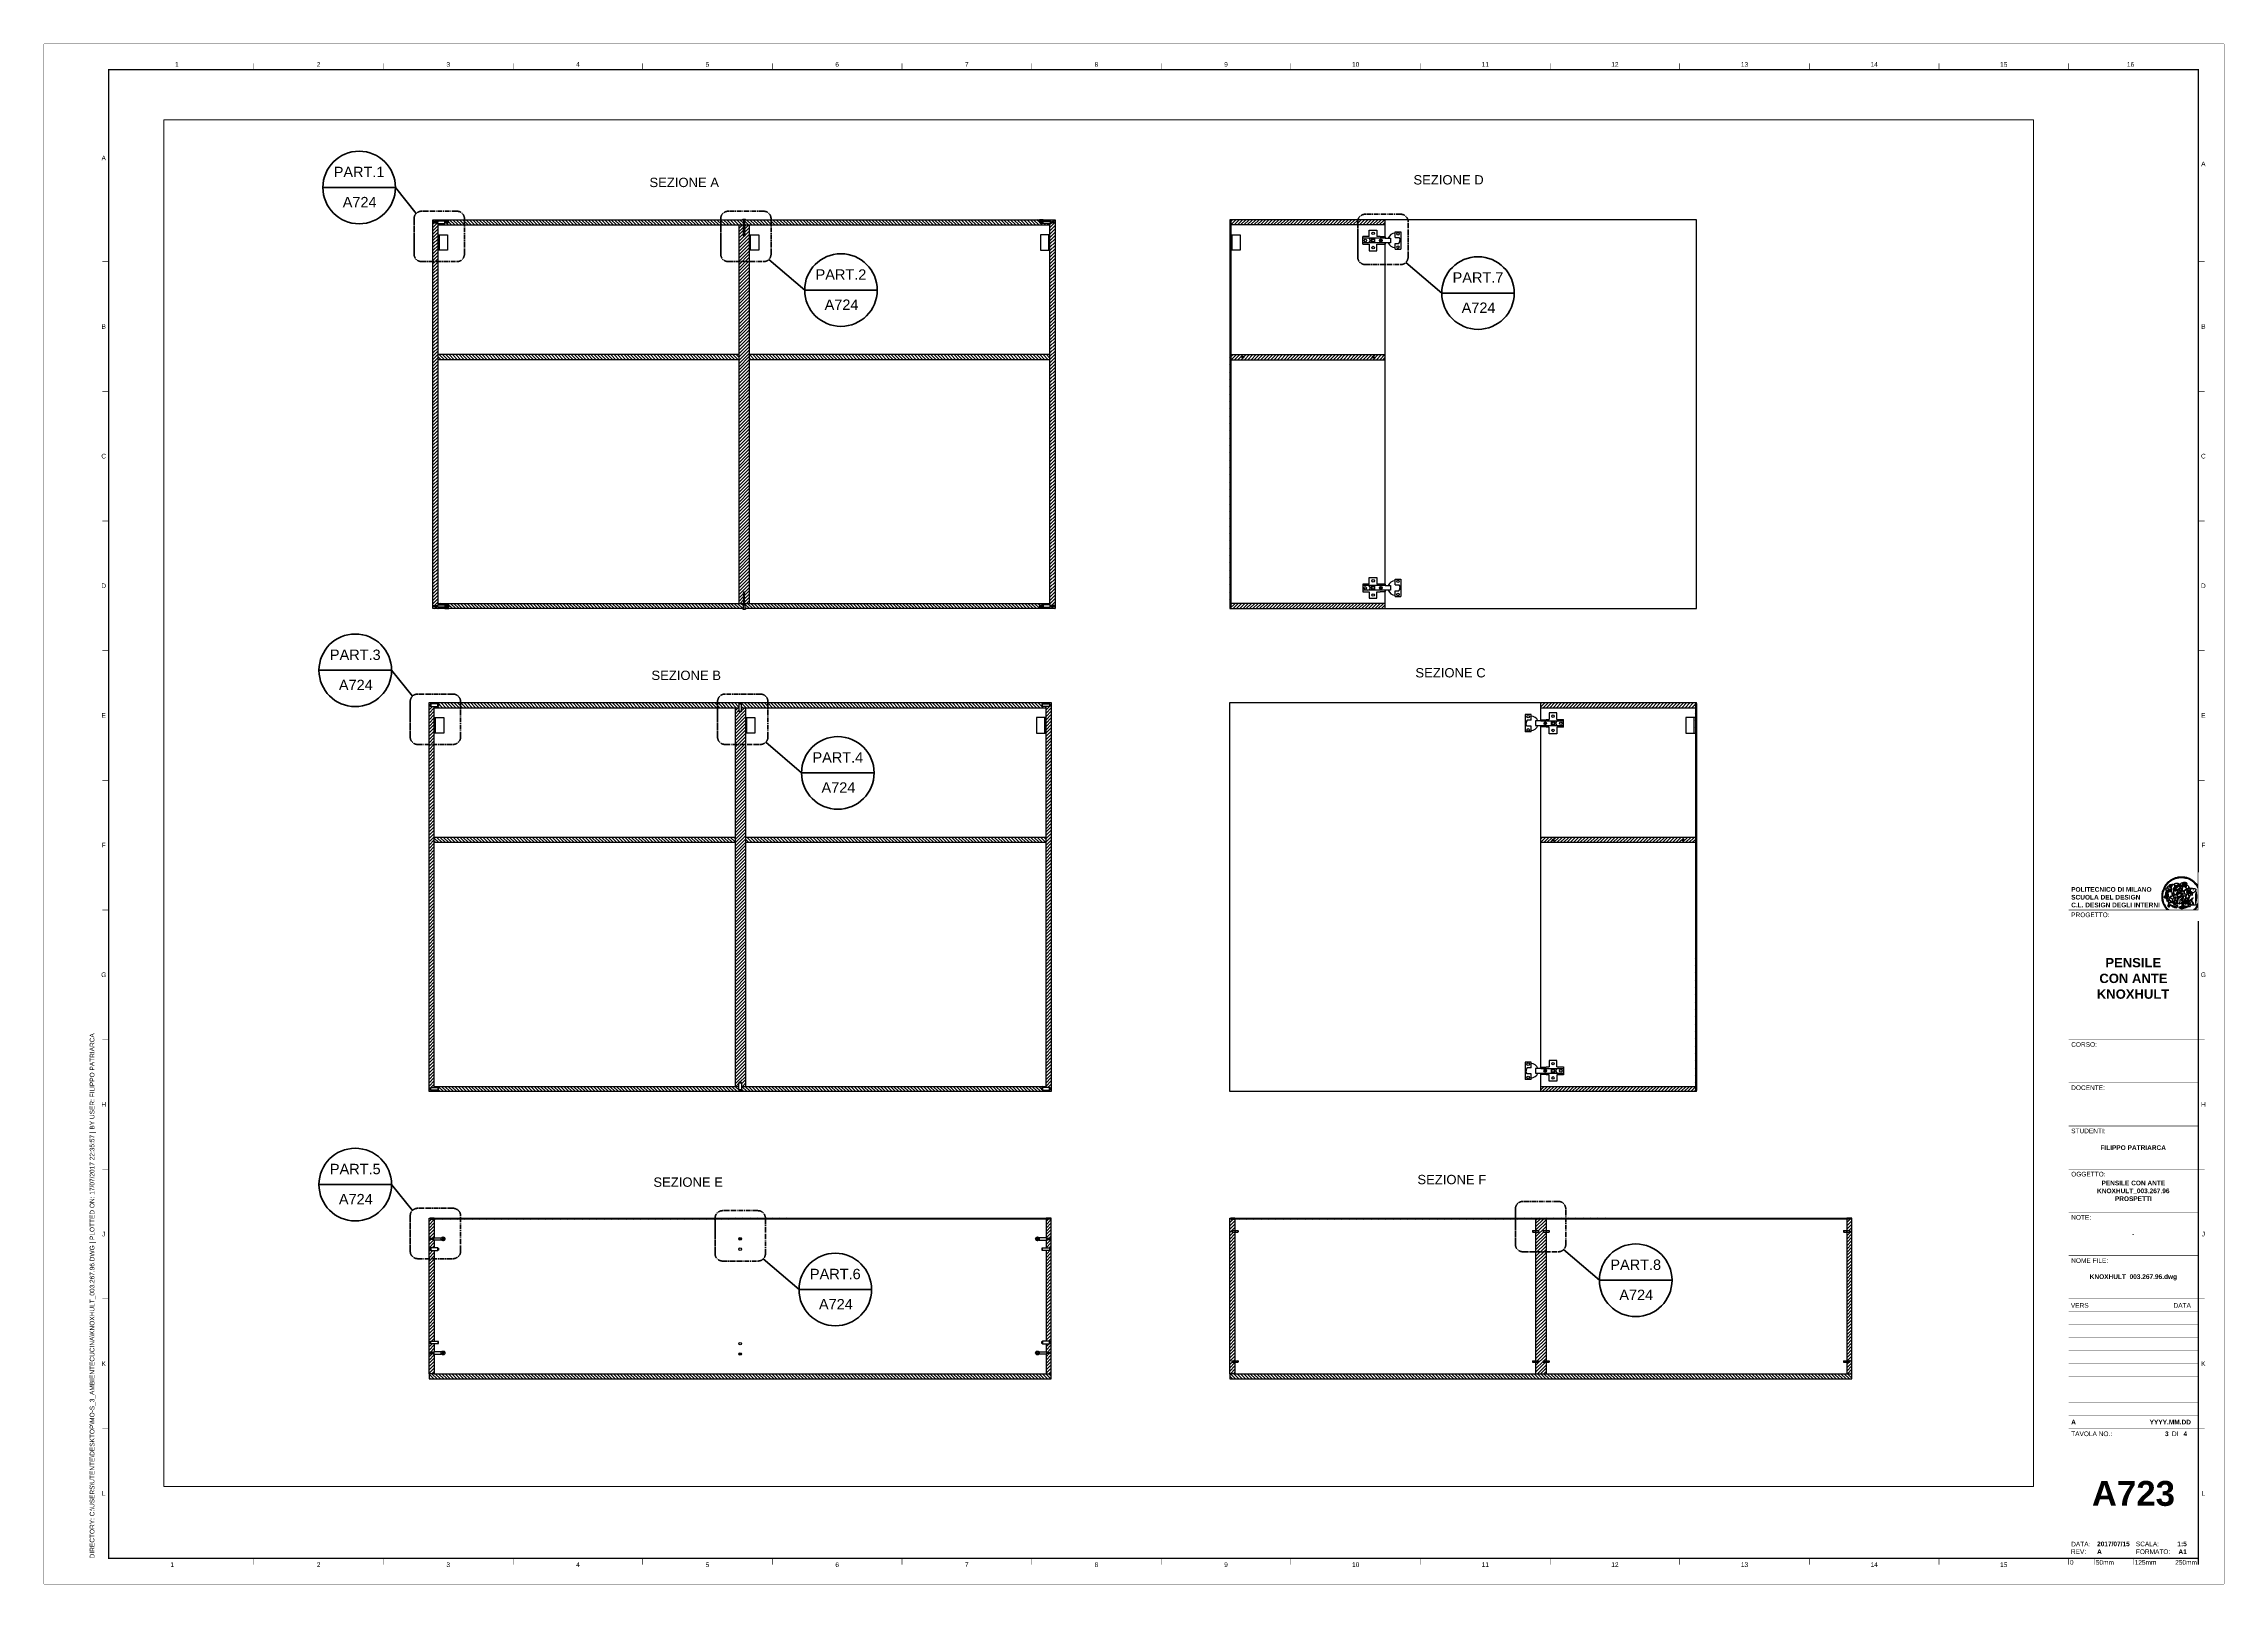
# Paper-space layout 'A723' of a CAD drawing. Header units: inches, sheet in millimetres. Extents: x 0 to 841, y 0 to 594.
# The model-space entities are those that its viewports show. They can reach past a viewport. Long polylines and large blocks are cut down to what shows.
import ezdxf
from ezdxf.enums import TextEntityAlignment as Align

# ---------------------------------------------------------------- set-up
doc = ezdxf.new("R2010")
doc.units = ezdxf.units.IN
doc.header["$MEASUREMENT"] = 0
doc.set_wipeout_variables(frame=1)
doc.linetypes.add('ACAD_ISO04W100', pattern=[30, 24, -3, 0, -3])
doc.linetypes.add('CENTER2', pattern=[1.125, 0.75, -0.125, 0.125, -0.125])
doc.layers.add('A-SECT A-MCUT', color=7, linetype='Continuous', lineweight=35)
for name, color, linetype in [('assi', 4, 'ACAD_ISO04W100'), ('G-ANNO-LOGO', 3, 'Continuous'), ('G-ANNO-TEXT', 3, 'Continuous'), ('G-ANNO-TTLB', 3, 'Continuous'), ('viti', 6, 'Continuous')]:
    doc.layers.add(name, color=color, linetype=linetype)
doc.layers.add('G-ANNO-NPLT', color=210, linetype='Continuous', plot=False)
doc.styles.add('ARIAL', font='arial.ttf')
doc.styles.add('ARIAL-BOLD', font='')
doc.styles.add('E-ARIAL', font='arial.ttf')
doc.styles.get('ARIAL-BOLD').set_extended_font_data('Arial', bold=True)

# ---------------------------------------------------------------- blocks, each defined once
blk = doc.blocks.new('A1_GRID_LAYOUT')
at = {"layer": 'G-ANNO-NPLT', "const_width": 0.18}
for points in [[(841, 594), (0, 594)], [(0, 0), (0, 594)], [(841, 0), (841, 594)], [(841, 0), (0, 0)]]:
    blk.add_lwpolyline(points, dxfattribs=at)
at = {"layer": 'G-ANNO-TTLB', "const_width": 0.5, "flags": 128}
blk.add_lwpolyline([(25, 584), (25, 10), (831, 10), (831, 584)], close=True, dxfattribs=at)
at = {"layer": 'G-ANNO-TTLB', "const_width": 0.18, "flags": 128}
for points in [[(81, 586.5), (81, 584)], [(131, 586.5), (131, 584)], [(181, 586.5), (181, 584)], [(231, 586.5), (231, 584)], [(281, 586.5), (281, 584)], [(331, 586.5), (331, 584)], [(381, 586.5), (381, 584)], [(431, 586.5), (431, 584)], [(481, 586.5), (481, 584)], [(531, 586.5), (531, 584)], [(581, 586.5), (581, 584)], [(631, 586.5), (631, 584)], [(681, 586.5), (681, 584)], [(731, 586.5), (731, 584)], [(781, 586.5), (781, 584)], [(0, 578.5), (0, 576)], [(25, 510), (22.5, 510)], [(833.5, 510), (831, 510)], [(25, 460), (22.5, 460)], [(833.5, 460), (831, 460)], [(25, 410), (22.5, 410)], [(833.5, 410), (831, 410)], [(25, 360), (22.5, 360)], [(833.5, 360), (831, 360)], [(25, 310), (22.5, 310)], [(833.5, 310), (831, 310)], [(25, 260), (22.5, 260)], [(833.5, 260), (831, 260)], [(25, 210), (22.5, 210)], [(833.5, 210), (831, 210)], [(25, 160), (22.5, 160)], [(833.5, 160), (831, 160)], [(25, 110), (22.5, 110)], [(833.5, 110), (831, 110)], [(833.5, 110), (831, 110)], [(25, 60), (22.5, 60)], [(833.5, 60), (831, 60)], [(833.5, 60), (831, 60)], [(81, 10), (81, 7.5)], [(131, 10), (131, 7.5)], [(181, 10), (181, 7.5)], [(231, 10), (231, 7.5)], [(281, 10), (281, 7.5)], [(331, 10), (331, 7.5)], [(381, 10), (381, 7.5)], [(431, 10), (431, 7.5)], [(481, 10), (481, 7.5)], [(531, 10), (531, 7.5)], [(581, 10), (581, 7.5)], [(631, 10), (631, 7.5)], [(681, 10), (681, 7.5)], [(731, 10), (731, 7.5)], [(781, 10), (781, 7.5)]]:
    blk.add_lwpolyline(points, dxfattribs=at)
at = {"layer": 'G-ANNO-TTLB', "const_width": 0.18}
blk.add_lwpolyline([(716.5, 10), (776.5, 10)], dxfattribs=at)
at = {"layer": 'G-ANNO-TEXT', "style": 'ARIAL'}
for s, p in [('1', (51.35, 586.07)), ('2', (106, 586.07)), ('3', (156, 586.07)), ('4', (206, 586.07)), ('5', (256, 586.07)), ('6', (306, 586.07)), ('7', (356, 586.07)), ('8', (406, 586.07)), ('9', (456, 586.07)), ('10', (506, 586.07)), ('11', (556, 586.07)), ('12', (606, 586.07)), ('13', (656, 586.07)), ('14', (706, 586.07)), ('15', (756, 586.07)), ('16', (804.89, 586.07)), ('A', (23.09, 549.98)), ('A', (832.98, 547.71)), ('B', (23.09, 485)), ('B', (832.98, 485)), ('C', (23.09, 435)), ('C', (832.98, 435)), ('D', (23.09, 385)), ('D', (832.98, 385)), ('E', (23.09, 335)), ('E', (832.98, 335)), ('F', (23.09, 285)), ('F', (832.98, 285)), ('G', (23.09, 235)), ('G', (832.98, 235)), ('H', (23.09, 185)), ('H', (832.98, 185)), ('J', (23.09, 135)), ('J', (832.98, 135)), ('K', (23.09, 85)), ('K', (832.98, 85)), ('L', (23.09, 35)), ('L', (832.98, 35)), ('2', (106, 7.51)), ('3', (156, 7.51)), ('6', (306, 7.51)), ('8', (406, 7.51)), ('9', (456, 7.51)), ('10', (506, 7.51)), ('12', (606, 7.51)), ('13', (656, 7.51)), ('1', (49.49, 7.51)), ('4', (206, 7.51)), ('5', (256, 7.51)), ('7', (356, 7.51)), ('11', (556, 7.51)), ('14', (706, 7.51)), ('15', (756, 7.51))]:
    blk.add_text(s, height=1.8, dxfattribs=at).set_placement(p, align=Align.MIDDLE_CENTER)
at = {"layer": 'G-ANNO-TEXT', "insert": (17.7, 9.95), "char_height": 1.8, "attachment_point": 1, "rotation": 90, "style": 'ARIAL'}
blk.add_mtext_dynamic_manual_height_columns('DIRECTORY: C:\\\\USERS\\\\UTENTE\\\\DESKTOP\\\\MO-S_3_AMBIENTECUCINA\\\\KNOXHULT_003.267.96.DWG | PLOTTED ON: 17/07/2017 22:35:57 | BY USER: FILIPPO PATRIARCA', width=412.209, gutter_width=9, heights=[0], dxfattribs=at)
blk = doc.blocks.new('logoPolimi')
for p, q in [((-2.37, 0.12), (-2.16, 0.11)), ((-2.37, 0.01), (-2.16, 0.01)), ((-2.36, 0.23), (-2.15, 0.21)), ((-2.35, 0.34), (-2.14, 0.31)), ((-2.33, 0.45), (-2.12, 0.41)), ((-2.3, 0.55), (-2.1, 0.51)), ((-2.28, 0.66), (-2.07, 0.6)), ((-2.24, 0.77), (-2.04, 0.7)), ((-2.2, 0.87), (-2.01, 0.79)), ((-2.16, 0.97), (-1.97, 0.89)), ((-2.11, 1.07), (-1.93, 0.98)), ((-2.06, 1.17), (-1.88, 1.07)), ((-2.01, 1.26), (-1.83, 1.15)), ((-1.94, 1.36), (-1.77, 1.24)), ((-1.88, 1.45), (-1.71, 1.32)), ((-1.84, 0.03), (-1.82, 0.35)), ((-1.81, 1.53), (-1.65, 1.4)), ((-1.74, 1.61), (-1.58, 1.47)), ((-1.73, 0.59), (-1.73, 0.59)), ((-1.73, 0.59), (-1.73, 0.59)), ((-1.66, 1.69), (-1.51, 1.54)), ((-1.65, 0.57), (-1.65, 0.57)), ((-1.59, 1.12), (-1.59, 1.12)), ((-1.58, 1.77), (-1.44, 1.61)), ((-1.51, 0.55), (-1.51, 0.55)), ((-1.51, 0.55), (-1.51, 0.55)), ((-1.49, 1.84), (-1.36, 1.68)), ((-1.41, 1.91), (-1.28, 1.74)), ((-1.32, 1.97), (-1.2, 1.8)), ((-1.31, 0.79), (-1.21, 0.75)), ((-1.21, 0.75), (-1.31, 0.79)), ((-1.21, 0.75), (-1.31, 0.79)), ((-1.22, 2.03), (-1.11, 1.85)), ((-1.21, 0.75), (-1.21, 0.75)), ((-1.21, 0.75), (-1.21, 0.75)), ((-1.19, 0.76), (-1.19, 0.76)), ((-1.19, 0.76), (-1.19, 0.76)), ((-1.17, 0.99), (-1.18, 0.99)), ((-1.18, 0.99), (-1.17, 0.99)), ((-1.16, 0.57), (-1.16, 0.57)), ((-1.16, 0.57), (-1.16, 0.57)), ((-1.13, 2.09), (-1.03, 1.9)), ((-1.1, 0.01), (-0.99, 0.06)), ((-0.99, 0.06), (-1.1, 0.01)), ((-0.99, 0.06), (-1.1, 0.01)), ((-1.03, 2.14), (-0.94, 1.95)), ((-0.99, 0.06), (-0.99, 0.06)), ((-0.99, 0.06), (-0.99, 0.06)), ((-0.97, 0.79), (-0.98, 0.79)), ((-0.89, 0.84), (-0.97, 0.79)), ((-0.97, 0.79), (-0.89, 0.84)), ((-0.96, 1.41), (-0.96, 1.41)), ((-0.96, 1.41), (-0.96, 1.41)), ((-0.93, 2.18), (-0.84, 1.99)), ((-0.89, 0.84), (-0.82, 0.87)), ((-0.82, 0.87), (-0.89, 0.84)), ((-0.89, 0.84), (-0.82, 0.87)), ((-0.88, 0.83), (-0.89, 0.84)), ((-0.85, 1.39), (-0.85, 1.39)), ((-0.85, 1.39), (-0.85, 1.39)), ((-0.84, 0.14), (-0.84, 0.14)), ((-0.83, 2.22), (-0.75, 2.03)), ((-0.77, 1.08), (-0.78, 1.08)), ((-0.78, 1.08), (-0.77, 1.08)), ((-0.61, 1.12), (-0.77, 1.08)), ((-0.77, 1.08), (-0.61, 1.12)), ((-0.77, 1.08), (-0.61, 1.12)), ((-0.75, 1.3), (-0.76, 1.29)), ((-0.76, 1.29), (-0.75, 1.3)), ((-0.72, 2.26), (-0.66, 2.06)), ((-0.65, 0.99), (-0.7, 0.96)), ((-0.69, 0.18), (-0.68, 0.18)), ((-0.66, 0.93), (-0.66, 0.93)), ((-0.66, 0.93), (-0.64, 0.93)), ((-0.66, 0.93), (-0.66, 0.93)), ((-0.66, 0.93), (-0.66, 0.93)), ((-0.63, 1.01), (-0.63, 1.01)), ((-0.63, 1.01), (-0.62, 1.01)), ((-0.63, 0.66), (-0.63, 0.66)), ((-0.61, 2.29), (-0.56, 2.09)), ((-0.6, 1.12), (-0.61, 1.12)), ((-0.61, 1.12), (-0.6, 1.12)), ((-0.61, 1.12), (-0.6, 1.12)), ((-0.61, 0.86), (-0.57, 0.85)), ((-0.57, 0.85), (-0.61, 0.86)), ((-0.61, 0.86), (-0.57, 0.85)), ((-0.53, 1.08), (-0.6, 1.12)), ((-0.6, 1.12), (-0.6, 1.11)), ((-0.6, 1.12), (-0.53, 1.08)), ((-0.57, 0.8), (-0.59, 0.8)), ((-0.57, 0.85), (-0.53, 0.84)), ((-0.57, 0.85), (-0.57, 0.85)), ((-0.57, 0.85), (-0.57, 0.85)), ((-0.57, 0.85), (-0.53, 0.84)), ((-0.56, 0.29), (-0.49, 0.48)), ((-0.56, 0.14), (-0.56, 0.29)), ((-0.5, 0.11), (-0.56, 0.14)), ((-0.53, 0.84), (-0.51, 0.84)), ((-0.53, 0.84), (-0.51, 0.84)), ((-0.53, 0.84), (-0.53, 0.84)), ((-0.51, 2.32), (-0.46, 2.11)), ((-0.51, 0.11), (-0.51, 0.11)), ((-0.51, 0.11), (-0.51, 0.11)), ((-0.34, 0.33), (-0.5, 0.11)), ((-0.49, 0.48), (-0.41, 0.55)), ((-0.42, 0.8), (-0.47, 0.79)), ((-0.42, 0.8), (-0.47, 0.79)), ((-0.47, 0.79), (-0.45, 0.76)), ((-0.47, 0.79), (-0.45, 0.76)), ((-0.45, 1.14), (-0.42, 1.11)), ((-0.42, 1.26), (-0.36, 1.22)), ((-0.41, 0.55), (-0.34, 0.49)), ((-0.4, 2.34), (-0.36, 2.13)), ((-0.4, 1.37), (-0.38, 1.38)), ((-0.39, 1.37), (-0.4, 1.37)), ((-0.35, 1.33), (-0.4, 1.37)), ((-0.39, 1.24), (-0.4, 1.23)), ((-0.38, 1.14), (-0.38, 1.14)), ((-0.34, 0.49), (-0.09, 0.48)), ((-0.16, 0.32), (-0.34, 0.33)), ((-0.14, 0.32), (-0.31, 0.34)), ((-0.29, 2.35), (-0.26, 2.14)), ((-0.28, 1.3), (-0.29, 1.3)), ((-0.28, 1.3), (-0.28, 1.3)), ((-0.18, 2.36), (-0.16, 2.15)), ((-0.16, 1.24), (-0.16, 1.25)), ((-0.16, 1.25), (-0.16, 1.25)), ((-0.16, 0.49), (-0.14, 0.64)), ((-0.06, 0.27), (-0.16, 0.32)), ((-0.1, 0.88), (-0.09, 0.87)), ((-0.08, 1.37), (-0.08, 1.38)), ((-0.08, 1.23), (-0.05, 1.21)), ((-0.05, 1.21), (-0.08, 1.23)), ((-0.08, 1.23), (-0.05, 1.21)), ((-0.07, 2.37), (-0.06, 2.16)), ((-0.03, 0.26), (-0.06, 0.27)), ((-0.05, 1.21), (-0.04, 1.21)), ((-0.04, 1.21), (-0.05, 1.21)), ((-0.04, 1.21), (-0.04, 1.21)), ((-0.04, 1.21), (-0.04, 1.21)), ((-0.04, 0.48), (-0.03, 0.26)), ((0.03, 1.15), (0.03, 1.15)), ((0.03, 0.66), (0.03, 0.67)), ((0.04, 2.37), (0.04, 2.16)), ((0.07, 0.58), (0.07, 0.57)), ((0.1, 1.18), (0.1, 1.18)), ((0.1, 0.84), (0.1, 0.84)), ((0.13, 1.32), (0.17, 1.19)), ((0.15, 2.36), (0.14, 2.16)), ((0.14, 0.71), (0.34, 0.65)), ((0.31, 0.56), (0.17, 0.63)), ((0.26, 2.36), (0.24, 2.15)), ((0.27, 1.61), (0.27, 1.61)), ((0.27, 1.61), (0.27, 1.61)), ((0.27, 1.61), (0.27, 1.61)), ((0.29, 1.29), (0.29, 1.29)), ((0.29, 1.29), (0.29, 1.29)), ((0.29, 1.29), (0.29, 1.29)), ((0.29, 1.29), (0.29, 1.29)), ((0.33, 0.49), (0.34, 0.49)), ((0.33, 0.03), (0.35, 0.03)), ((0.33, 0.03), (0.35, 0.03)), ((0.37, 2.34), (0.34, 2.13)), ((0.34, 0.65), (0.34, 0.64)), ((0.35, 0.03), (0.57, 0.06)), ((0.35, 0.03), (0.57, 0.06)), ((0.35, 0.03), (0.35, 0.03)), ((0.35, 0.03), (0.35, 0.03)), ((0.38, 1.36), (0.37, 1.35)), ((0.38, 0.34), (0.37, 0.34)), ((0.38, 0.34), (0.38, 0.34)), ((0.43, 0.67), (0.39, 0.64)), ((0.48, 2.32), (0.44, 2.12)), ((0.49, 1.05), (0.51, 1.13)), ((0.51, 1.13), (0.49, 1.05)), ((0.49, 1.05), (0.51, 1.13)), ((0.51, 1.31), (0.5, 1.29)), ((0.51, 1.13), (0.52, 1.23)), ((0.52, 1.23), (0.51, 1.23)), ((0.51, 1.23), (0.52, 1.23)), ((0.52, 1.23), (0.51, 1.13)), ((0.51, 1.13), (0.52, 1.23)), ((0.52, 1.24), (0.6, 1.37)), ((0.52, 1.23), (0.6, 1.36)), ((0.6, 1.36), (0.52, 1.23)), ((0.52, 1.23), (0.52, 1.23)), ((0.52, 1.23), (0.52, 1.24)), ((0.52, 1.23), (0.52, 1.23)), ((0.55, 1.07), (0.53, 1.06)), ((0.53, 1.04), (0.53, 1.06)), ((0.53, 1.05), (0.53, 1.04)), ((0.59, 2.3), (0.54, 2.09)), ((0.54, 0.3), (0.63, 0.32)), ((0.54, -0.08), (0.61, 0.06)), ((0.61, 0.06), (0.54, -0.08)), ((0.54, -0.08), (0.61, 0.06)), ((0.56, 0.19), (0.59, 0.21)), ((0.57, 1.07), (0.57, 1.07)), ((0.57, 1.07), (0.57, 1.07)), ((0.57, 1.07), (0.57, 1.07)), ((0.57, 1.07), (0.57, 1.07)), ((0.57, 1.07), (0.57, 1.07)), ((0.57, 1.07), (0.57, 1.07)), ((0.57, 1.07), (0.57, 1.07)), ((0.58, 0.3), (0.59, 0.29)), ((0.59, 0.78), (0.59, 0.79)), ((0.59, 0.79), (0.59, 0.79)), ((0.59, 0.79), (0.59, 0.79)), ((0.59, 0.79), (0.59, 0.78)), ((0.61, 0.06), (0.6, 0.07)), ((0.6, 0.07), (0.61, 0.06)), ((0.61, 0.06), (0.61, 0.07)), ((0.62, 0.21), (0.65, 0.22)), ((0.69, 2.27), (0.63, 2.07)), ((0.64, 1.37), (0.65, 1.37)), ((0.69, 0.86), (0.68, 0.86)), ((0.68, 0.86), (0.69, 0.86)), ((0.68, 0.76), (0.68, 0.76)), ((0.8, 2.23), (0.73, 2.03)), ((0.76, 0.26), (0.76, 0.26)), ((0.9, 2.19), (0.82, 2)), ((0.82, 0.35), (0.84, 0.36)), ((0.82, 0.35), (0.82, 0.35)), ((0.84, 0.36), (0.84, 0.37)), ((0.85, 0.34), (1.05, 0.35)), ((1, 2.15), (0.91, 1.96)), ((0.93, 1.05), (0.93, 1.05)), ((0.93, 1.05), (0.93, 1.05)), ((0.93, 1.05), (0.93, 1.04)), ((0.93, 1.05), (0.93, 1.05)), ((0.97, 0.66), (0.96, 0.66)), ((1.01, 0.97), (0.98, 0.96)), ((1.1, 2.1), (1, 1.91)), ((1.2, 2.04), (1.09, 1.86)), ((1.17, 0.96), (1.17, 0.95)), ((1.17, 0.95), (1.17, 0.95)), ((1.29, 1.99), (1.18, 1.81)), ((1.38, 1.92), (1.26, 1.75)), ((1.34, 0.37), (1.26, 0.04)), ((1.27, 0.37), (1.27, 0.38)), ((1.28, 0.95), (1.28, 0.95)), ((1.47, 1.86), (1.34, 1.69)), ((1.37, 0.73), (1.46, 0.81)), ((1.41, 0.4), (1.41, 0.41)), ((1.56, 1.79), (1.42, 1.63)), ((1.64, 1.71), (1.49, 1.56)), ((1.49, 0.9), (1.57, 0.92)), ((1.72, 1.63), (1.56, 1.49)), ((1.67, 0.6), (1.57, 0.53)), ((1.79, 1.55), (1.63, 1.41)), ((1.86, 1.47), (1.7, 1.34)), ((1.93, 1.38), (1.76, 1.26)), ((1.99, 1.29), (1.81, 1.17)), ((2.05, 1.19), (1.87, 1.09)), ((2.1, 1.1), (1.92, 1)), ((2.15, 1), (1.96, 0.91)), ((2.19, 0.9), (2, 0.82)), ((2.23, 0.79), (2.04, 0.72)), ((2.27, 0.69), (2.07, 0.63)), ((2.3, 0.58), (2.09, 0.53)), ((2.32, 0.47), (2.12, 0.43)), ((2.34, 0.37), (2.13, 0.33)), ((2.36, 0.26), (2.15, 0.23)), ((2.37, 0.15), (2.16, 0.13)), ((2.37, 0.04), (2.16, 0.03)), ((-2.37, -0.1), (-2.16, -0.09)), ((-2.36, -0.21), (-2.15, -0.19)), ((-2.35, -0.32), (-2.14, -0.29)), ((-2.33, -0.43), (-2.12, -0.39)), ((-2.31, -0.54), (-2.1, -0.49)), ((-2.28, -0.65), (-2.08, -0.59)), ((-2.25, -0.75), (-2.05, -0.69)), ((-2.21, -0.86), (-2.02, -0.78)), ((-2.17, -0.96), (-1.98, -0.87)), ((-2.12, -1.06), (-1.93, -0.96)), ((-2.07, -1.16), (-1.89, -1.05)), ((-2.04, -0.15), (-1.97, -0.2)), ((-2.01, -1.25), (-1.84, -1.14)), ((-1.95, -1.34), (-1.78, -1.22)), ((-1.89, -1.43), (-1.72, -1.31)), ((-1.82, -1.52), (-1.66, -1.38)), ((-1.75, -1.6), (-1.59, -1.46)), ((-1.67, -1.68), (-1.52, -1.53)), ((-1.58, -0.12), (-1.6, -0.18)), ((-1.6, -0.18), (-1.58, -0.28)), ((-1.57, -0.54), (-1.59, -0.54)), ((-1.59, -0.54), (-1.59, -0.54)), ((-1.59, -1.76), (-1.45, -1.6)), ((-1.56, -0.32), (-1.56, -0.31)), ((-1.56, -0.31), (-1.56, -0.31)), ((-1.53, -0.65), (-1.53, -0.65)), ((-1.53, -0.65), (-1.53, -0.65)), ((-1.51, -1.83), (-1.37, -1.67)), ((-1.48, -0.86), (-1.48, -0.85)), ((-1.42, -0.37), (-1.42, -0.37)), ((-1.42, -1.9), (-1.29, -1.73)), ((-1.38, -0.46), (-1.38, -0.46)), ((-1.33, -1.96), (-1.21, -1.79)), ((-1.31, -0.24), (-1.31, -0.23)), ((-1.31, -0.23), (-1.31, -0.24)), ((-1.24, -2.02), (-1.13, -1.84)), ((-1.23, -0.19), (-1.23, -0.19)), ((-1.23, -0.19), (-1.23, -0.19)), ((-1.23, -0.19), (-1.23, -0.19)), ((-1.23, -0.19), (-1.23, -0.19)), ((-1.14, -2.08), (-1.04, -1.89)), ((-1.04, -2.13), (-0.95, -1.94)), ((-1.01, -0.39), (-1.02, -0.39)), ((-1.02, -0.39), (-1.01, -0.39)), ((-1.02, -0.7), (-1.02, -0.7)), ((-1.02, -0.7), (-1.02, -0.7)), ((-1.02, -0.7), (-1.02, -0.7)), ((-0.94, -2.18), (-0.86, -1.98)), ((-0.84, -2.22), (-0.77, -2.02)), ((-0.79, -0.51), (-0.83, -0.58)), ((-0.83, -0.58), (-0.79, -0.51)), ((-0.83, -0.58), (-0.79, -0.51)), ((-0.78, -1.05), (-0.83, -0.94)), ((-0.83, -0.94), (-0.78, -1.05)), ((-0.83, -0.94), (-0.83, -0.94)), ((-0.83, -0.94), (-0.78, -1.05)), ((-0.82, -1.23), (-0.82, -1.23)), ((-0.82, -1.23), (-0.77, -1.23)), ((-0.77, -1.23), (-0.82, -1.23)), ((-0.82, -1.23), (-0.82, -1.23)), ((-0.77, -1.23), (-0.82, -1.23)), ((-0.75, -0.96), (-0.8, -0.89)), ((-0.8, -0.89), (-0.79, -0.92)), ((-0.79, -0.92), (-0.8, -0.89)), ((-0.8, -0.89), (-0.75, -0.96)), ((-0.79, -0.92), (-0.8, -0.89)), ((-0.8, -0.89), (-0.8, -0.89)), ((-0.8, -0.89), (-0.75, -0.96)), ((-0.79, -0.92), (-0.78, -0.95)), ((-0.78, -0.95), (-0.79, -0.92)), ((-0.78, -0.95), (-0.79, -0.92)), ((-0.77, -0.49), (-0.78, -0.48)), ((-0.78, -0.48), (-0.77, -0.49)), ((-0.78, -0.95), (-0.76, -1)), ((-0.76, -1), (-0.78, -0.95)), ((-0.76, -1), (-0.78, -0.95)), ((-0.71, -0.89), (-0.75, -0.87)), ((-0.75, -0.87), (-0.71, -0.89)), ((-0.75, -0.87), (-0.71, -0.89)), ((-0.72, -1.01), (-0.75, -0.96)), ((-0.75, -0.96), (-0.72, -1.01)), ((-0.75, -0.96), (-0.72, -1.01)), ((-0.74, -2.25), (-0.67, -2.05)), ((-0.64, -0.93), (-0.71, -0.89)), ((-0.71, -0.89), (-0.64, -0.93)), ((-0.71, -0.89), (-0.64, -0.93)), ((-0.66, -0.53), (-0.66, -0.53)), ((-0.66, -0.53), (-0.66, -0.53)), ((-0.66, -0.53), (-0.66, -0.53)), ((-0.63, -2.29), (-0.57, -2.08)), ((-0.52, -2.31), (-0.48, -2.11)), ((-0.39, -0.81), (-0.51, -0.69)), ((-0.51, -1.04), (-0.5, -1.04)), ((-0.48, -0.42), (-0.48, -0.42)), ((-0.48, -0.42), (-0.48, -0.42)), ((-0.48, -0.42), (-0.48, -0.42)), ((-0.42, -2.33), (-0.38, -2.13)), ((-0.41, -0.51), (-0.41, -0.51)), ((-0.38, -0.05), (-0.39, -0.12)), ((-0.39, -0.12), (-0.37, -0.1)), ((-0.35, -0.14), (-0.37, -0.08)), ((-0.37, -0.09), (-0.37, -0.09)), ((-0.33, -0.12), (-0.35, -0.14)), ((-0.32, -0.14), (-0.35, -0.14)), ((-0.35, -0.18), (-0.34, -0.22)), ((-0.34, -0.08), (-0.29, -0.16)), ((-0.34, -0.22), (-0.34, -0.22)), ((-0.27, -0.17), (-0.32, -0.14)), ((-0.31, -2.35), (-0.28, -2.14)), ((-0.25, -0.91), (-0.26, -0.9)), ((-0.26, -1.29), (0.1, -1.2)), ((0.1, -1.2), (-0.26, -1.29)), ((0.08, -1.4), (-0.26, -1.29)), ((-0.26, -1.29), (0.08, -1.4)), ((-0.26, -1.38), (-0.26, -1.29)), ((-0.26, -1.29), (-0.26, -1.29)), ((-0.26, -1.29), (-0.26, -1.38)), ((-0.26, -1.29), (0.08, -1.4)), ((-0.26, -1.29), (-0.26, -1.29)), ((0.08, -1.49), (-0.26, -1.38)), ((-0.26, -1.38), (0.09, -1.49)), ((-0.2, -2.36), (-0.18, -2.15)), ((-0.14, -0.15), (-0.16, -0.13)), ((-0.11, -0.04), (-0.12, -0.05)), ((-0.09, -2.37), (-0.08, -2.16)), ((-0.04, -0.41), (-0.01, -0.44)), ((-0.01, -0.44), (-0.04, -0.41)), ((-0.04, -0.41), (-0.01, -0.44)), ((0.03, -2.37), (0.02, -2.16)), ((0.07, -0.84), (0.07, -0.84)), ((0.07, -0.84), (0.07, -0.84)), ((0.1, -1.2), (0.08, -1.32)), ((0.08, -1.32), (0.13, -1.2)), ((0.08, -1.4), (0.72, -1.22)), ((0.72, -1.22), (0.08, -1.4)), ((0.08, -1.4), (0.72, -1.22)), ((0.72, -1.31), (0.08, -1.49)), ((0.08, -1.44), (0.08, -1.4)), ((0.08, -1.4), (0.08, -1.44)), ((0.08, -1.4), (0.08, -1.49)), ((0.08, -1.49), (0.08, -1.44)), ((0.08, -1.44), (0.08, -1.44)), ((0.08, -1.44), (0.08, -1.45)), ((0.08, -1.45), (0.08, -1.46)), ((0.08, -1.46), (0.08, -1.49)), ((0.1, -1.01), (0.09, -0.86)), ((0.1, -1.01), (0.09, -0.86)), ((0.09, -1.49), (0.72, -1.31)), ((0.1, -1.2), (0.12, -1.04)), ((0.12, -1.04), (0.1, -1.2)), ((0.13, -1.2), (0.1, -1.2)), ((0.1, -1.2), (0.13, -1.2)), ((0.13, -1.2), (0.1, -1.2)), ((0.1, -1.2), (0.1, -1.2)), ((0.11, -0.44), (0.11, -0.44)), ((0.11, -0.44), (0.11, -0.44)), ((0.12, -0.21), (0.12, -0.21)), ((0.12, -0.21), (0.12, -0.21)), ((0.12, -0.21), (0.12, -0.21)), ((0.12, -0.21), (0.12, -0.21)), ((0.12, -0.21), (0.12, -0.21)), ((0.12, -0.21), (0.12, -0.21)), ((0.12, -0.21), (0.12, -0.21)), ((0.12, -0.21), (0.12, -0.21)), ((0.12, -0.21), (0.12, -0.21)), ((0.12, -0.21), (0.12, -0.21)), ((0.12, -0.21), (0.12, -0.21)), ((0.12, -0.21), (0.12, -0.21)), ((0.12, -0.21), (0.12, -0.21)), ((0.12, -0.56), (0.14, -0.53)), ((0.14, -0.53), (0.12, -0.56)), ((0.12, -0.56), (0.14, -0.53)), ((0.12, -1.04), (0.12, -1.04)), ((0.12, -1.04), (0.12, -1.04)), ((0.12, -1.04), (0.12, -1.04)), ((0.14, -2.37), (0.12, -2.16)), ((0.21, -0.99), (0.13, -1.2)), ((0.13, -1.2), (0.21, -0.99)), ((0.36, -1.14), (0.13, -1.2)), ((0.13, -1.2), (0.26, -1.17)), ((0.14, -0.53), (0.16, -0.49)), ((0.16, -0.49), (0.14, -0.53)), ((0.14, -0.53), (0.16, -0.49)), ((0.16, -0.49), (0.16, -0.49)), ((0.16, -0.49), (0.16, -0.49)), ((0.28, -1.19), (0.21, -0.99)), ((0.21, -0.99), (0.31, -1.27)), ((0.25, -2.36), (0.22, -2.15)), ((0.24, -0.17), (0.24, -0.16)), ((0.24, -0.16), (0.24, -0.17)), ((0.25, -0.84), (0.25, -0.88)), ((0.25, -0.88), (0.25, -0.84)), ((0.25, -0.88), (0.25, -0.84)), ((0.25, -0.88), (0.29, -1.17)), ((0.26, -0.88), (0.25, -0.88)), ((0.31, -1.27), (0.25, -0.88)), ((0.26, -1.17), (0.28, -1.16)), ((0.28, -1.16), (0.36, -1.14)), ((0.29, -1.17), (0.28, -1.19)), ((0.35, -2.34), (0.32, -2.14)), ((0.36, -1.14), (0.72, -1.22)), ((0.72, -1.22), (0.36, -1.14)), ((0.46, -2.32), (0.42, -2.12)), ((0.49, -0.31), (0.49, -0.31)), ((0.49, -0.31), (0.49, -0.31)), ((0.5, -0.27), (0.5, -0.27)), ((0.51, -0.27), (0.51, -0.27)), ((0.57, -2.3), (0.52, -2.1)), ((0.68, -2.27), (0.62, -2.07)), ((0.78, -2.24), (0.71, -2.04)), ((0.72, -0.81), (0.75, -0.89)), ((0.72, -1.22), (0.72, -1.31)), ((0.72, -1.31), (0.72, -1.22)), ((0.74, -0.23), (0.74, -0.23)), ((0.74, -0.23), (0.75, -0.24)), ((0.75, -0.23), (0.75, -0.23)), ((0.89, -2.2), (0.81, -2)), ((0.86, -0.25), (0.82, -0.34)), ((0.87, -0.22), (0.86, -0.23)), ((0.87, -0.22), (0.86, -0.25)), ((0.99, -2.15), (0.9, -1.96)), ((0.96, -0.58), (0.96, -0.57)), ((1.09, -2.11), (0.99, -1.92)), ((1.05, -1.05), (1.04, -1.05)), ((1.19, -2.05), (1.08, -1.87)), ((1.28, -2), (1.17, -1.82)), ((1.37, -1.93), (1.25, -1.76)), ((1.31, -0.27), (1.3, -0.26)), ((1.3, -0.26), (1.3, -0.26)), ((1.3, -0.26), (1.3, -0.26)), ((1.3, -0.26), (1.31, -0.27)), ((1.3, -0.26), (1.3, -0.26)), ((1.46, -1.87), (1.33, -1.7)), ((1.54, -1.8), (1.41, -1.64)), ((1.63, -1.72), (1.48, -1.57)), ((1.71, -1.65), (1.55, -1.5)), ((1.78, -1.57), (1.62, -1.43)), ((1.85, -1.48), (1.69, -1.35)), ((1.92, -1.39), (1.75, -1.27)), ((1.98, -1.3), (1.81, -1.19)), ((2.04, -1.21), (1.86, -1.1)), ((2.09, -1.11), (1.91, -1.01)), ((2.14, -1.01), (1.95, -0.92)), ((2.19, -0.91), (1.99, -0.83)), ((2.23, -0.81), (2.03, -0.74)), ((2.26, -0.7), (2.06, -0.64)), ((2.29, -0.6), (2.09, -0.55)), ((2.32, -0.49), (2.11, -0.45)), ((2.34, -0.38), (2.13, -0.35)), ((2.35, -0.27), (2.15, -0.25)), ((2.37, -0.08), (2.16, -0.07)), ((2.36, -0.16), (2.16, -0.15))]:
    blk.add_line(p, q)
for points in [[(-1.9, 0.12), (-1.94, 0.02), (-2.05, -0.09), (-2.05, -0.09)], [(-1.86, 0.38), (-1.86, 0.38), (-1.87, 0.19), (-1.9, 0.12)], [(-1.76, 0.6), (-1.76, 0.6), (-1.84, 0.57), (-1.86, 0.38)], [(-1.86, -0.04), (-1.84, 0.02), (-1.84, 0.03), (-1.84, 0.03)], [(-1.82, 0.78), (-1.83, 0.8), (-1.85, 0.86), (-1.83, 0.88)], [(-1.82, 0.78), (-1.83, 0.8), (-1.85, 0.86), (-1.83, 0.88)], [(-1.83, 0.88), (-1.81, 0.9), (-1.76, 0.96), (-1.76, 0.96)], [(-1.83, 0.88), (-1.81, 0.9), (-1.76, 0.96), (-1.76, 0.96)], [(-1.76, 0.6), (-1.83, 0.7), (-1.78, 0.74), (-1.78, 0.74)], [(-1.78, 0.74), (-1.79, 0.74), (-1.83, 0.7), (-1.76, 0.6)], [(-1.78, 0.74), (-1.8, 0.76), (-1.81, 0.78), (-1.82, 0.78)], [(-1.78, 0.74), (-1.8, 0.76), (-1.81, 0.78), (-1.82, 0.78)], [(-1.82, 0.35), (-1.81, 0.5), (-1.73, 0.59), (-1.73, 0.59)], [(-1.82, -0.19), (-1.73, -0.07), (-1.75, 0.14), (-1.75, 0.3)], [(-1.75, 0.33), (-1.75, 0.17), (-1.73, -0.05), (-1.8, -0.17)], [(-1.78, 0.74), (-1.75, 0.72), (-1.72, 0.69), (-1.68, 0.7)], [(-1.68, 0.7), (-1.72, 0.69), (-1.75, 0.72), (-1.78, 0.74)], [(-1.68, 0.7), (-1.72, 0.69), (-1.75, 0.72), (-1.78, 0.74)], [(-1.78, 0.74), (-1.78, 0.74), (-1.78, 0.74), (-1.78, 0.74)], [(-1.76, 0.96), (-1.68, 1.1), (-1.59, 1.12), (-1.59, 1.12)], [(-1.76, 0.96), (-1.68, 1.1), (-1.6, 1.12), (-1.6, 1.12)], [(-1.73, 0.59), (-1.74, 0.59), (-1.75, 0.6), (-1.76, 0.6)], [(-1.73, 0.59), (-1.74, 0.59), (-1.75, 0.6), (-1.76, 0.6)], [(-1.75, 0.3), (-1.76, 0.47), (-1.65, 0.57), (-1.65, 0.57)], [(-1.65, 0.57), (-1.65, 0.57), (-1.76, 0.5), (-1.75, 0.33)], [(-1.65, 0.57), (-1.68, 0.58), (-1.7, 0.58), (-1.73, 0.59)], [(-1.65, 0.57), (-1.68, 0.58), (-1.7, 0.58), (-1.73, 0.59)], [(-1.5, 0.71), (-1.53, 0.74), (-1.61, 0.71), (-1.68, 0.7)], [(-1.68, 0.7), (-1.61, 0.71), (-1.53, 0.73), (-1.5, 0.71)], [(-1.5, 0.71), (-1.53, 0.73), (-1.61, 0.71), (-1.68, 0.7)], [(-1.51, 0.55), (-1.56, 0.56), (-1.61, 0.56), (-1.65, 0.57)], [(-1.65, 0.57), (-1.61, 0.56), (-1.56, 0.56), (-1.51, 0.55)], [(-1.51, 0.55), (-1.56, 0.56), (-1.61, 0.56), (-1.65, 0.57)], [(-1.59, 1.12), (-1.6, 1.06), (-1.61, 0.99), (-1.61, 0.97)], [(-1.61, 0.97), (-1.61, 0.99), (-1.6, 1.06), (-1.59, 1.12)], [(-1.61, 0.97), (-1.61, 0.99), (-1.6, 1.06), (-1.59, 1.12)], [(-1.61, 0.97), (-1.61, 0.95), (-1.56, 0.88), (-1.54, 0.87)], [(-1.54, 0.87), (-1.56, 0.88), (-1.61, 0.95), (-1.61, 0.97)], [(-1.54, 0.87), (-1.56, 0.88), (-1.61, 0.96), (-1.61, 0.97)], [(-1.59, 1.12), (-1.59, 1.13), (-1.59, 1.15), (-1.58, 1.16)], [(-1.59, 1.12), (-1.59, 1.13), (-1.59, 1.15), (-1.58, 1.16)], [(-1.58, 1.16), (-1.57, 1.21), (-1.52, 1.23), (-1.49, 1.25)], [(-1.58, 1.16), (-1.57, 1.21), (-1.52, 1.23), (-1.49, 1.25)], [(-1.58, 0.36), (-1.58, 0.48), (-1.51, 0.55), (-1.51, 0.55)], [(-1.51, 0.55), (-1.51, 0.55), (-1.58, 0.48), (-1.58, 0.36)], [(-1.51, 0.55), (-1.51, 0.55), (-1.58, 0.48), (-1.58, 0.36)], [(-1.55, 0.04), (-1.55, 0.08), (-1.58, 0.25), (-1.58, 0.36)], [(-1.58, 0.36), (-1.58, 0.25), (-1.55, 0.08), (-1.55, 0.04)], [(-1.58, 0.36), (-1.58, 0.25), (-1.55, 0.08), (-1.55, 0.04)], [(-1.58, -0.12), (-1.57, -0.06), (-1.55, 0.02), (-1.55, 0.04)], [(-1.55, 0.04), (-1.55, 0.02), (-1.57, -0.06), (-1.58, -0.12)], [(-1.55, 0.04), (-1.55, 0.02), (-1.56, -0.04), (-1.57, -0.1)], [(-1.54, 0.87), (-1.52, 0.85), (-1.47, 0.83), (-1.44, 0.83)], [(-1.44, 0.83), (-1.47, 0.83), (-1.52, 0.85), (-1.54, 0.87)], [(-1.45, 0.83), (-1.47, 0.83), (-1.52, 0.85), (-1.54, 0.87)], [(-1.51, 0.55), (-1.33, 0.54), (-1.16, 0.57), (-1.16, 0.57)], [(-1.16, 0.57), (-1.16, 0.57), (-1.33, 0.54), (-1.51, 0.55)], [(-1.16, 0.57), (-1.16, 0.57), (-1.33, 0.54), (-1.51, 0.55)], [(-1.5, 0.71), (-1.46, 0.68), (-1.4, 0.62), (-1.33, 0.66)], [(-1.33, 0.66), (-1.4, 0.62), (-1.46, 0.68), (-1.5, 0.71)], [(-1.33, 0.66), (-1.4, 0.62), (-1.46, 0.68), (-1.5, 0.71)], [(-1.49, 1.25), (-1.46, 1.26), (-1.42, 1.33), (-1.39, 1.36)], [(-1.49, 1.25), (-1.46, 1.27), (-1.43, 1.34), (-1.39, 1.36)], [(-1.31, 0.79), (-1.33, 0.79), (-1.42, 0.83), (-1.45, 0.83)], [(-1.44, 0.83), (-1.42, 0.83), (-1.33, 0.79), (-1.31, 0.79)], [(-1.31, 0.79), (-1.33, 0.79), (-1.42, 0.83), (-1.44, 0.83)], [(-1.35, 1.1), (-1.4, 1.17), (-1.36, 1.23), (-1.29, 1.31)], [(-1.29, 1.31), (-1.36, 1.23), (-1.4, 1.17), (-1.35, 1.1)], [(-1.35, 1.1), (-1.4, 1.17), (-1.36, 1.23), (-1.29, 1.31)], [(-1.39, 1.36), (-1.35, 1.38), (-1.26, 1.4), (-1.19, 1.41)], [(-1.39, 1.36), (-1.35, 1.38), (-1.26, 1.4), (-1.19, 1.41)], [(-1.18, 0.99), (-1.24, 0.97), (-1.3, 1.03), (-1.35, 1.1)], [(-1.35, 1.1), (-1.3, 1.03), (-1.24, 0.97), (-1.18, 0.99)], [(-1.18, 1), (-1.24, 0.97), (-1.3, 1.03), (-1.35, 1.1)], [(-1.33, 0.66), (-1.28, 0.7), (-1.23, 0.73), (-1.21, 0.75)], [(-1.21, 0.75), (-1.23, 0.73), (-1.28, 0.7), (-1.33, 0.66)], [(-1.21, 0.75), (-1.23, 0.73), (-1.28, 0.7), (-1.33, 0.66)], [(-1.29, 1.31), (-1.22, 1.39), (-1.01, 1.41), (-0.96, 1.41)], [(-0.96, 1.41), (-1.01, 1.41), (-1.22, 1.39), (-1.29, 1.31)], [(-1.29, 1.31), (-1.22, 1.39), (-1.01, 1.41), (-0.96, 1.41)], [(-1.24, -0.02), (-1.21, -0.01), (-1.1, 0.01), (-1.1, 0.01)], [(-1.1, 0.01), (-1.1, 0.01), (-1.21, -0.01), (-1.24, -0.02)], [(-1.1, 0.01), (-1.1, 0.01), (-1.21, -0.01), (-1.24, -0.02)], [(-1.21, 0.75), (-1.2, 0.75), (-1.19, 0.76), (-1.19, 0.76)], [(-1.19, 0.76), (-1.19, 0.76), (-1.2, 0.75), (-1.21, 0.75)], [(-1.19, 0.76), (-1.19, 0.76), (-1.2, 0.76), (-1.21, 0.75)], [(-1.19, 1.41), (-1.11, 1.43), (-0.97, 1.41), (-0.97, 1.41)], [(-1.19, 1.41), (-1.12, 1.43), (-0.98, 1.41), (-0.98, 1.41)], [(-1.19, 0.76), (-1.19, 0.77), (-1.18, 0.78), (-1.18, 0.79)], [(-1.18, 0.79), (-1.18, 0.78), (-1.19, 0.77), (-1.19, 0.76)], [(-1.19, 0.76), (-1.19, 0.77), (-1.19, 0.78), (-1.18, 0.79)], [(-1.18, 0.68), (-1.18, 0.68), (-1.19, 0.71), (-1.19, 0.76)], [(-1.19, 0.76), (-1.19, 0.71), (-1.18, 0.68), (-1.18, 0.68)], [(-1.18, 0.68), (-1.18, 0.68), (-1.19, 0.71), (-1.19, 0.76)], [(-1.18, 0.97), (-1.18, 0.97), (-1.18, 0.98), (-1.17, 0.99)], [(-1.17, 0.99), (-1.18, 0.98), (-1.18, 0.97), (-1.18, 0.97)], [(-1.18, 0.97), (-1.18, 0.97), (-1.18, 0.98), (-1.17, 0.99)], [(-1.18, 0.79), (-1.17, 0.86), (-1.18, 0.95), (-1.18, 0.97)], [(-1.18, 0.97), (-1.18, 0.95), (-1.17, 0.86), (-1.18, 0.79)], [(-1.18, 0.79), (-1.17, 0.86), (-1.18, 0.95), (-1.18, 0.97)], [(-1.16, 0.57), (-1.17, 0.6), (-1.18, 0.64), (-1.18, 0.68)], [(-1.18, 0.68), (-1.18, 0.64), (-1.17, 0.6), (-1.16, 0.57)], [(-1.16, 0.57), (-1.17, 0.6), (-1.18, 0.64), (-1.18, 0.68)], [(-1.17, 0.99), (-1.17, 1.03), (-1.16, 1.09), (-1.14, 1.13)], [(-1.09, 0.42), (-1.1, 0.44), (-1.14, 0.48), (-1.16, 0.57)], [(-1.16, 0.57), (-1.14, 0.48), (-1.1, 0.44), (-1.09, 0.42)], [(-1.09, 0.42), (-1.1, 0.44), (-1.14, 0.48), (-1.16, 0.57)], [(-1.14, 1.13), (-1.12, 1.18), (-1.05, 1.31), (-1.05, 1.31)], [(-1.12, 0.46), (-1.12, 0.46), (-1.13, 0.38), (-1.11, 0.26)], [(-1.11, 0.26), (-1.08, 0.14), (-1.05, 0.03), (-1.05, 0.03)], [(-1.02, 0.32), (-1.02, 0.32), (-1.08, 0.4), (-1.09, 0.42)], [(-1.09, 0.42), (-1.08, 0.4), (-1.02, 0.32), (-1.02, 0.32)], [(-1.02, 0.32), (-1.02, 0.32), (-1.08, 0.4), (-1.09, 0.42)], [(-0.98, 0.2), (-0.98, 0.21), (-1.02, 0.32), (-1.02, 0.32)], [(-1.02, 0.32), (-1.02, 0.32), (-0.98, 0.21), (-0.98, 0.2)], [(-0.98, 0.2), (-0.98, 0.21), (-1.02, 0.32), (-1.02, 0.32)], [(-1.01, 0.12), (-1, 0.16), (-0.98, 0.19), (-0.98, 0.2)], [(-0.98, 0.2), (-0.98, 0.19), (-1, 0.16), (-1.01, 0.12)], [(-1.01, 0.12), (-1, 0.16), (-0.98, 0.19), (-0.98, 0.2)], [(-0.99, 0.06), (-1, 0.07), (-1.01, 0.1), (-1.01, 0.12)], [(-1.01, 0.12), (-1.01, 0.1), (-1, 0.07), (-0.99, 0.06)], [(-0.99, 0.06), (-1, 0.07), (-1.01, 0.1), (-1.01, 0.12)], [(-0.99, 0.06), (-0.99, 0.06), (-0.99, 0.06), (-0.98, 0.05)], [(-0.98, 0.05), (-0.99, 0.06), (-0.99, 0.06), (-0.99, 0.06)], [(-0.99, 0.05), (-0.99, 0.06), (-0.99, 0.06), (-0.99, 0.06)], [(-0.95, 0.02), (-0.96, 0.03), (-0.97, 0.04), (-0.99, 0.05)], [(-0.98, 1.41), (-0.98, 1.41), (-0.97, 1.41), (-0.96, 1.41)], [(-0.98, 0.81), (-0.94, 0.85), (-0.92, 0.93), (-0.91, 0.97)], [(-0.91, 0.97), (-0.92, 0.93), (-0.94, 0.85), (-0.98, 0.81)], [(-0.91, 0.97), (-0.92, 0.93), (-0.94, 0.85), (-0.98, 0.81)], [(-0.98, 0.79), (-0.98, 0.81), (-0.98, 0.81), (-0.98, 0.81)], [(-0.98, 0.81), (-0.98, 0.81), (-0.98, 0.81), (-0.98, 0.79)], [(-0.98, 0.81), (-0.98, 0.81), (-0.98, 0.81), (-0.98, 0.79)], [(-0.98, 0.79), (-0.98, 0.79), (-0.98, 0.78), (-0.97, 0.77)], [(-0.98, 0.79), (-0.98, 0.79), (-0.98, 0.78), (-0.97, 0.77)], [(-0.98, 0.05), (-0.97, 0.04), (-0.96, 0.03), (-0.95, 0.02)], [(-0.95, 0.02), (-0.96, 0.03), (-0.97, 0.04), (-0.98, 0.05)], [(-0.97, 1.41), (-0.97, 1.41), (-0.97, 1.41), (-0.96, 1.41)], [(-0.97, 0.77), (-0.96, 0.74), (-0.91, 0.64), (-0.91, 0.57)], [(-0.97, 0.77), (-0.96, 0.74), (-0.91, 0.64), (-0.91, 0.57)], [(-0.96, 1.41), (-0.94, 1.41), (-0.9, 1.41), (-0.85, 1.39)], [(-0.96, 1.41), (-0.94, 1.41), (-0.9, 1.41), (-0.85, 1.39)], [(-0.95, 0.02), (-0.94, 0.01), (-0.92, 0.01), (-0.9, 0.01)], [(-0.9, 0.01), (-0.92, 0.01), (-0.94, 0.01), (-0.95, 0.02)], [(-0.91, 0.01), (-0.92, 0.01), (-0.94, 0.01), (-0.95, 0.02)], [(-0.91, 0.97), (-0.89, 1), (-0.87, 1.01), (-0.84, 1.02)], [(-0.84, 1.02), (-0.87, 1.01), (-0.89, 1), (-0.91, 0.97)], [(-0.84, 1.02), (-0.87, 1.01), (-0.89, 1.01), (-0.91, 0.97)], [(-0.91, 0.57), (-0.91, 0.5), (-0.9, 0.43), (-0.88, 0.37)], [(-0.91, 0.57), (-0.91, 0.5), (-0.9, 0.43), (-0.88, 0.37)], [(-0.87, 0.03), (-0.87, 0.03), (-0.89, 0.01), (-0.91, 0.01)], [(-0.9, 0.01), (-0.89, 0.01), (-0.87, 0.03), (-0.87, 0.03)], [(-0.87, 0.03), (-0.87, 0.03), (-0.89, 0.01), (-0.9, 0.01)], [(-0.88, 0.84), (-0.88, 0.84), (-0.89, 0.79), (-0.88, 0.77)], [(-0.88, 0.77), (-0.89, 0.79), (-0.88, 0.83), (-0.88, 0.83)], [(-0.74, 0.66), (-0.85, 0.67), (-0.88, 0.77), (-0.88, 0.77)], [(-0.88, 0.77), (-0.88, 0.77), (-0.85, 0.67), (-0.74, 0.66)], [(-0.88, 0.37), (-0.86, 0.32), (-0.83, 0.25), (-0.82, 0.25)], [(-0.88, 0.37), (-0.86, 0.32), (-0.83, 0.25), (-0.82, 0.25)], [(-0.87, 0.03), (-0.86, 0.03), (-0.86, 0.05), (-0.86, 0.06)], [(-0.86, 0.06), (-0.86, 0.05), (-0.86, 0.03), (-0.87, 0.03)], [(-0.86, 0.06), (-0.86, 0.05), (-0.86, 0.03), (-0.87, 0.03)], [(-0.85, 1.39), (-0.86, 1.42), (-0.8, 1.45), (-0.8, 1.46)], [(-0.85, 1.39), (-0.86, 1.42), (-0.83, 1.44), (-0.82, 1.45)], [(-0.86, 0.06), (-0.86, 0.07), (-0.86, 0.1), (-0.85, 0.11)], [(-0.85, 0.11), (-0.86, 0.1), (-0.86, 0.07), (-0.86, 0.06)], [(-0.85, 0.11), (-0.86, 0.1), (-0.86, 0.07), (-0.86, 0.06)], [(-0.81, 1.36), (-0.83, 1.37), (-0.84, 1.38), (-0.85, 1.39)], [(-0.85, 1.39), (-0.84, 1.38), (-0.83, 1.37), (-0.81, 1.36)], [(-0.85, 1.39), (-0.84, 1.38), (-0.83, 1.37), (-0.81, 1.36)], [(-0.85, 0.11), (-0.85, 0.12), (-0.84, 0.14), (-0.84, 0.14)], [(-0.84, 0.14), (-0.84, 0.14), (-0.85, 0.12), (-0.85, 0.11)], [(-0.84, 0.14), (-0.84, 0.14), (-0.85, 0.12), (-0.85, 0.11)], [(-0.84, 1.02), (-0.83, 1.03), (-0.81, 1.05), (-0.78, 1.08)], [(-0.78, 1.08), (-0.81, 1.05), (-0.83, 1.03), (-0.84, 1.02)], [(-0.78, 1.08), (-0.81, 1.05), (-0.83, 1.03), (-0.84, 1.02)], [(-0.84, 0.14), (-0.83, 0.15), (-0.81, 0.16), (-0.81, 0.16)], [(-0.81, 0.16), (-0.81, 0.16), (-0.83, 0.15), (-0.84, 0.14)], [(-0.81, 0.16), (-0.81, 0.16), (-0.84, 0.15), (-0.84, 0.14)], [(-0.84, 0.15), (-0.84, 0.15), (-0.84, 0.15), (-0.84, 0.14)], [(-0.84, 0.14), (-0.84, 0.14), (-0.84, 0.14), (-0.84, 0.14)], [(-0.84, 0.14), (-0.84, 0.14), (-0.84, 0.14), (-0.84, 0.14)], [(-0.84, 0.14), (-0.84, 0.14), (-0.84, 0.14), (-0.84, 0.14)], [(-0.82, 1.45), (-0.82, 1.45), (-0.8, 1.45), (-0.8, 1.45)], [(-0.82, 0.87), (-0.82, 0.87), (-0.72, 0.91), (-0.66, 0.93)], [(-0.66, 0.93), (-0.72, 0.91), (-0.82, 0.87), (-0.82, 0.87)], [(-0.82, 0.87), (-0.82, 0.87), (-0.72, 0.91), (-0.66, 0.93)], [(-0.82, 0.25), (-0.8, 0.25), (-0.77, 0.24), (-0.77, 0.23)], [(-0.82, 0.25), (-0.8, 0.25), (-0.78, 0.24), (-0.77, 0.23)], [(-0.76, 1.29), (-0.77, 1.32), (-0.79, 1.34), (-0.81, 1.36)], [(-0.81, 1.36), (-0.79, 1.34), (-0.77, 1.32), (-0.76, 1.29)], [(-0.81, 1.36), (-0.79, 1.34), (-0.77, 1.32), (-0.76, 1.3)], [(-0.81, 0.16), (-0.8, 0.17), (-0.8, 0.17), (-0.79, 0.18)], [(-0.79, 0.18), (-0.8, 0.17), (-0.8, 0.17), (-0.81, 0.16)], [(-0.79, 0.18), (-0.8, 0.17), (-0.8, 0.17), (-0.81, 0.16)], [(-0.8, 1.46), (-0.8, 1.49), (-0.69, 1.51), (-0.69, 1.51)], [(-0.8, 1.46), (-0.8, 1.49), (-0.75, 1.49), (-0.75, 1.49)], [(-0.8, 1.45), (-0.8, 1.45), (-0.8, 1.46), (-0.8, 1.46)], [(-0.79, 0.18), (-0.78, 0.18), (-0.77, 0.16), (-0.77, 0.16)], [(-0.77, 0.16), (-0.77, 0.16), (-0.78, 0.18), (-0.79, 0.18)], [(-0.77, 0.16), (-0.77, 0.16), (-0.78, 0.18), (-0.79, 0.18)], [(-0.78, 1.08), (-0.77, 1.1), (-0.76, 1.13), (-0.75, 1.16)], [(-0.75, 1.16), (-0.76, 1.13), (-0.77, 1.1), (-0.78, 1.08)], [(-0.75, 1.16), (-0.76, 1.13), (-0.77, 1.1), (-0.78, 1.08)], [(-0.77, 0.23), (-0.76, 0.22), (-0.72, 0.2), (-0.71, 0.2)], [(-0.77, 0.23), (-0.76, 0.22), (-0.72, 0.2), (-0.71, 0.2)], [(-0.77, 0.16), (-0.77, 0.16), (-0.74, 0.16), (-0.7, 0.17)], [(-0.7, 0.17), (-0.74, 0.16), (-0.77, 0.16), (-0.77, 0.16)], [(-0.7, 0.17), (-0.74, 0.16), (-0.77, 0.16), (-0.77, 0.16)], [(-0.76, 1.3), (-0.74, 1.25), (-0.73, 1.2), (-0.75, 1.16)], [(-0.75, 1.16), (-0.73, 1.2), (-0.74, 1.25), (-0.76, 1.29)], [(-0.76, 1.29), (-0.74, 1.25), (-0.73, 1.2), (-0.75, 1.16)], [(-0.75, 1.49), (-0.75, 1.52), (-0.69, 1.51), (-0.69, 1.51)], [(-0.7, 1.26), (-0.7, 1.28), (-0.73, 1.28), (-0.75, 1.3)], [(-0.75, 1.3), (-0.73, 1.28), (-0.7, 1.28), (-0.7, 1.26)], [(-0.71, 1.24), (-0.72, 1.25), (-0.73, 1.27), (-0.75, 1.28)], [(-0.63, 0.66), (-0.63, 0.66), (-0.73, 0.66), (-0.74, 0.66)], [(-0.74, 0.66), (-0.73, 0.66), (-0.63, 0.66), (-0.63, 0.66)], [(-0.65, 1.23), (-0.67, 1.24), (-0.71, 1.23), (-0.71, 1.24)], [(-0.71, 0.2), (-0.7, 0.2), (-0.69, 0.19), (-0.69, 0.18)], [(-0.71, 0.2), (-0.7, 0.2), (-0.69, 0.19), (-0.69, 0.18)], [(-0.65, 1.23), (-0.67, 1.24), (-0.7, 1.25), (-0.7, 1.26)], [(-0.7, 1.26), (-0.7, 1.25), (-0.67, 1.24), (-0.65, 1.23)], [(-0.7, 0.17), (-0.69, 0.17), (-0.68, 0.18), (-0.69, 0.18)], [(-0.69, 0.18), (-0.68, 0.18), (-0.69, 0.17), (-0.7, 0.17)], [(-0.69, 0.18), (-0.68, 0.18), (-0.69, 0.17), (-0.7, 0.17)], [(-0.69, 1.51), (-0.69, 1.59), (-0.51, 1.55), (-0.51, 1.55)], [(-0.69, 1.51), (-0.66, 1.55), (-0.66, 1.55), (-0.66, 1.55)], [(-0.66, 0.67), (-0.69, 0.69), (-0.68, 0.72), (-0.68, 0.76)], [(-0.68, 0.76), (-0.68, 0.72), (-0.69, 0.69), (-0.66, 0.67)], [(-0.66, 0.68), (-0.69, 0.69), (-0.68, 0.72), (-0.68, 0.76)], [(-0.68, 0.76), (-0.68, 0.79), (-0.67, 0.82), (-0.66, 0.83)], [(-0.66, 0.83), (-0.67, 0.82), (-0.68, 0.79), (-0.68, 0.76)], [(-0.68, 0.76), (-0.68, 0.79), (-0.67, 0.82), (-0.66, 0.83)], [(-0.68, 0.18), (-0.68, 0.18), (-0.56, 0.15), (-0.51, 0.11)], [(-0.68, 0.18), (-0.68, 0.18), (-0.56, 0.15), (-0.51, 0.11)], [(-0.66, 1.55), (-0.63, 1.57), (-0.51, 1.55), (-0.51, 1.55)], [(-0.62, 0.95), (-0.63, 0.95), (-0.64, 0.94), (-0.66, 0.93)], [(-0.66, 0.93), (-0.64, 0.94), (-0.63, 0.95), (-0.62, 0.95)], [(-0.66, 0.83), (-0.65, 0.85), (-0.61, 0.86), (-0.61, 0.86)], [(-0.61, 0.86), (-0.61, 0.86), (-0.65, 0.84), (-0.66, 0.83)], [(-0.66, 0.83), (-0.65, 0.84), (-0.61, 0.86), (-0.61, 0.86)], [(-0.63, 0.66), (-0.64, 0.67), (-0.65, 0.67), (-0.66, 0.68)], [(-0.63, 0.66), (-0.64, 0.67), (-0.65, 0.67), (-0.66, 0.67)], [(-0.66, 0.67), (-0.65, 0.67), (-0.64, 0.67), (-0.63, 0.66)], [(-0.59, 1.24), (-0.6, 1.23), (-0.63, 1.22), (-0.65, 1.23)], [(-0.65, 1.23), (-0.63, 1.22), (-0.6, 1.23), (-0.59, 1.24)], [(-0.56, 1.24), (-0.56, 1.24), (-0.63, 1.22), (-0.65, 1.23)], [(-0.63, 1.01), (-0.63, 1.01), (-0.64, 1), (-0.65, 0.99)], [(-0.64, 0.93), (-0.64, 0.93), (-0.58, 0.88), (-0.57, 0.85)], [(-0.64, 0.93), (-0.64, 0.93), (-0.58, 0.88), (-0.57, 0.85)], [(-0.6, 1.11), (-0.6, 1.11), (-0.59, 1.05), (-0.63, 1.01)], [(-0.6, 1.11), (-0.6, 1.11), (-0.59, 1.05), (-0.63, 1.01)], [(-0.5, 0.65), (-0.55, 0.61), (-0.6, 0.64), (-0.63, 0.66)], [(-0.5, 0.65), (-0.55, 0.61), (-0.6, 0.64), (-0.63, 0.66)], [(-0.62, 1.01), (-0.62, 1.01), (-0.62, 0.97), (-0.62, 0.95)], [(-0.62, 0.95), (-0.62, 0.97), (-0.62, 1.01), (-0.62, 1.01)], [(-0.56, 1.24), (-0.56, 1.24), (-0.57, 1.25), (-0.59, 1.24)], [(-0.59, 1.24), (-0.57, 1.25), (-0.56, 1.24), (-0.56, 1.24)], [(-0.41, 0.55), (-0.41, 0.55), (-0.59, 0.44), (-0.56, 0.15)], [(-0.52, 0.81), (-0.53, 0.8), (-0.56, 0.79), (-0.57, 0.8)], [(-0.57, 0.01), (-0.57, 0.01), (-0.38, -0.06), (-0.35, -0.15)], [(-0.49, 1.27), (-0.5, 1.26), (-0.53, 1.24), (-0.56, 1.24)], [(-0.52, 1.26), (-0.53, 1.26), (-0.54, 1.22), (-0.56, 1.24)], [(-0.56, 1.24), (-0.54, 1.22), (-0.53, 1.26), (-0.52, 1.26)], [(-0.47, 1.06), (-0.49, 1.06), (-0.53, 1.08), (-0.53, 1.08)], [(-0.53, 1.08), (-0.53, 1.08), (-0.49, 1.06), (-0.47, 1.06)], [(-0.53, 0.84), (-0.53, 0.84), (-0.52, 0.81), (-0.52, 0.81)], [(-0.49, 1.27), (-0.5, 1.26), (-0.51, 1.26), (-0.52, 1.26)], [(-0.52, 1.26), (-0.51, 1.26), (-0.5, 1.26), (-0.49, 1.27)], [(-0.51, 0.12), (-0.51, 0.12), (-0.52, 0.19), (-0.49, 0.21)], [(-0.51, 0.19), (-0.51, 0.18), (-0.52, 0.15), (-0.51, 0.14)], [(-0.51, 1.55), (-0.43, 1.57), (-0.43, 1.53), (-0.43, 1.53)], [(-0.51, 1.55), (-0.43, 1.57), (-0.35, 1.51), (-0.35, 1.51)], [(-0.51, 0.84), (-0.51, 0.84), (-0.46, 0.83), (-0.45, 0.83)], [(-0.51, 0.84), (-0.51, 0.84), (-0.46, 0.83), (-0.45, 0.83)], [(-0.42, 0.27), (-0.43, 0.27), (-0.5, 0.2), (-0.51, 0.19)], [(-0.51, 0.14), (-0.51, 0.13), (-0.47, 0.05), (-0.47, 0.04)], [(-0.51, 0.11), (-0.51, 0.11), (-0.51, 0.11), (-0.51, 0.11)], [(-0.51, 0.11), (-0.51, 0.11), (-0.47, 0.1), (-0.46, 0.04)], [(-0.51, 0.11), (-0.51, 0.11), (-0.51, 0.11), (-0.51, 0.11)], [(-0.51, 0.11), (-0.5, 0.11), (-0.5, 0.1), (-0.49, 0.1)], [(-0.47, 0.71), (-0.46, 0.66), (-0.5, 0.65), (-0.5, 0.65)], [(-0.47, 0.71), (-0.46, 0.66), (-0.5, 0.65), (-0.5, 0.65)], [(-0.44, 1.3), (-0.45, 1.3), (-0.47, 1.28), (-0.49, 1.27)], [(-0.49, 1.27), (-0.47, 1.28), (-0.45, 1.3), (-0.44, 1.3)], [(-0.44, 1.3), (-0.45, 1.3), (-0.47, 1.28), (-0.49, 1.27)], [(-0.49, 0.21), (-0.48, 0.21), (-0.47, 0.22), (-0.47, 0.23)], [(-0.49, 0.21), (-0.49, 0.21), (-0.49, 0.21), (-0.49, 0.21)], [(-0.37, -0.09), (-0.37, -0.07), (-0.49, 0.1), (-0.49, 0.1)], [(-0.46, 1.08), (-0.46, 1.07), (-0.46, 1.06), (-0.47, 1.06)], [(-0.47, 1.06), (-0.46, 1.06), (-0.46, 1.07), (-0.46, 1.08)], [(-0.45, 0.76), (-0.44, 0.74), (-0.47, 0.71), (-0.47, 0.71)], [(-0.45, 0.76), (-0.44, 0.74), (-0.47, 0.71), (-0.47, 0.71)], [(-0.47, 0.23), (-0.46, 0.24), (-0.44, 0.27), (-0.42, 0.27)], [(-0.47, 0.04), (-0.47, 0.03), (-0.44, 0.02), (-0.44, 0.01)], [(-0.44, 1.1), (-0.45, 1.1), (-0.46, 1.08), (-0.46, 1.08)], [(-0.46, 1.08), (-0.46, 1.09), (-0.45, 1.1), (-0.44, 1.1)], [(-0.46, 0.04), (-0.46, 0.03), (-0.45, 0.03), (-0.44, 0.02)], [(-0.45, 0.83), (-0.44, 0.83), (-0.39, 0.82), (-0.39, 0.82)], [(-0.45, 0.83), (-0.44, 0.83), (-0.39, 0.82), (-0.39, 0.82)], [(-0.36, 0.68), (-0.36, 0.66), (-0.45, 0.58), (-0.41, 0.55)], [(-0.41, 0.55), (-0.45, 0.58), (-0.4, 0.62), (-0.39, 0.62)], [(-0.41, 1.32), (-0.42, 1.3), (-0.43, 1.3), (-0.44, 1.3)], [(-0.44, 1.3), (-0.43, 1.3), (-0.42, 1.3), (-0.41, 1.32)], [(-0.41, 1.32), (-0.42, 1.3), (-0.43, 1.3), (-0.44, 1.3)], [(-0.42, 1.11), (-0.42, 1.11), (-0.44, 1.1), (-0.44, 1.1)], [(-0.44, 1.1), (-0.44, 1.1), (-0.42, 1.11), (-0.42, 1.11)], [(-0.44, 0.02), (-0.43, 0.01), (-0.44, 0.01), (-0.43, 0)], [(-0.44, 0.01), (-0.43, 0), (-0.43, -0.02), (-0.38, -0.05)], [(-0.43, 1.53), (-0.37, 1.53), (-0.35, 1.5), (-0.35, 1.5)], [(-0.4, 1.12), (-0.4, 1.11), (-0.42, 1.11), (-0.42, 1.11)], [(-0.42, 1.11), (-0.42, 1.11), (-0.4, 1.11), (-0.4, 1.12)], [(-0.39, 0.82), (-0.39, 0.81), (-0.42, 0.8), (-0.42, 0.8)], [(-0.39, 0.82), (-0.39, 0.81), (-0.42, 0.8), (-0.42, 0.8)], [(-0.35, 0.32), (-0.36, 0.31), (-0.41, 0.28), (-0.42, 0.27)], [(-0.42, 0.27), (-0.41, 0.27), (-0.39, 0.28), (-0.38, 0.3)], [(-0.4, 1.37), (-0.4, 1.37), (-0.39, 1.33), (-0.41, 1.32)], [(-0.41, 1.32), (-0.39, 1.33), (-0.4, 1.37), (-0.4, 1.37)], [(-0.4, 1.37), (-0.4, 1.37), (-0.39, 1.33), (-0.41, 1.32)], [(-0.34, 0.49), (-0.35, 0.51), (-0.36, 0.52), (-0.41, 0.55)], [(-0.41, 0.55), (-0.36, 0.52), (-0.35, 0.51), (-0.34, 0.49)], [(-0.38, 1.14), (-0.38, 1.14), (-0.39, 1.12), (-0.4, 1.12)], [(-0.4, 1.12), (-0.39, 1.12), (-0.38, 1.14), (-0.38, 1.14)], [(-0.37, 1.36), (-0.38, 1.36), (-0.38, 1.35), (-0.39, 1.37)], [(-0.39, 0.63), (-0.39, 0.64), (-0.38, 0.65), (-0.36, 0.67)], [(-0.39, 0.62), (-0.38, 0.63), (-0.39, 0.63), (-0.39, 0.63)], [(-0.38, 1.38), (-0.38, 1.38), (-0.38, 1.36), (-0.36, 1.36)], [(-0.38, 1.14), (-0.38, 1.14), (-0.35, 1.11), (-0.35, 1.15)], [(-0.35, 1.14), (-0.35, 1.11), (-0.38, 1.14), (-0.38, 1.14)], [(-0.38, 0.3), (-0.37, 0.31), (-0.34, 0.35), (-0.3, 0.34)], [(-0.35, 1.34), (-0.37, 1.35), (-0.37, 1.36), (-0.37, 1.36)], [(-0.36, 1.36), (-0.36, 1.36), (-0.37, 1.35), (-0.35, 1.34)], [(-0.36, 0.67), (-0.34, 0.68), (-0.35, 0.68), (-0.35, 0.73)], [(-0.35, 0.73), (-0.36, 0.68), (-0.35, 0.69), (-0.36, 0.68)], [(-0.35, 1.5), (-0.33, 1.52), (-0.31, 1.5), (-0.31, 1.5)], [(-0.35, 1.51), (-0.28, 1.52), (-0.25, 1.44), (-0.25, 1.44)], [(-0.28, 1.3), (-0.31, 1.32), (-0.34, 1.34), (-0.35, 1.34)], [(-0.35, 1.34), (-0.34, 1.34), (-0.31, 1.32), (-0.28, 1.3)], [(-0.28, 1.31), (-0.31, 1.32), (-0.31, 1.31), (-0.35, 1.33)], [(-0.3, 1.28), (-0.3, 1.26), (-0.34, 1.18), (-0.35, 1.14)], [(-0.35, 1.15), (-0.34, 1.18), (-0.3, 1.26), (-0.3, 1.28)], [(-0.3, 0.9), (-0.3, 0.9), (-0.34, 0.77), (-0.35, 0.73)], [(-0.35, 0.73), (-0.34, 0.78), (-0.32, 0.79), (-0.32, 0.79)], [(-0.31, 0.34), (-0.31, 0.34), (-0.34, 0.33), (-0.35, 0.32)], [(-0.25, 0.48), (-0.27, 0.49), (-0.33, 0.47), (-0.34, 0.49)], [(-0.34, 0.49), (-0.33, 0.47), (-0.21, 0.46), (-0.18, 0.47)], [(-0.32, 0.79), (-0.33, 0.84), (-0.31, 0.88), (-0.31, 0.88)], [(-0.31, 1.5), (-0.26, 1.48), (-0.25, 1.44), (-0.25, 1.44)], [(-0.31, 0.88), (-0.31, 0.91), (-0.26, 0.94), (-0.26, 0.94)], [(-0.29, 1.3), (-0.29, 1.3), (-0.29, 1.29), (-0.3, 1.28)], [(-0.3, 1.28), (-0.29, 1.29), (-0.29, 1.3), (-0.29, 1.3)], [(-0.3, 1.19), (-0.3, 1.2), (-0.26, 1.22), (-0.26, 1.22)], [(-0.3, 1.19), (-0.3, 1.2), (-0.26, 1.22), (-0.26, 1.22)], [(-0.25, 1.17), (-0.28, 1.17), (-0.29, 1.18), (-0.3, 1.19)], [(-0.25, 1.17), (-0.28, 1.17), (-0.29, 1.19), (-0.3, 1.19)], [(-0.26, 0.94), (-0.26, 0.94), (-0.29, 0.92), (-0.3, 0.9)], [(-0.3, 0.34), (-0.25, 0.33), (-0.15, 0.33), (-0.14, 0.32)], [(-0.25, 1.3), (-0.26, 1.3), (-0.27, 1.3), (-0.28, 1.31)], [(-0.25, 1.3), (-0.26, 1.3), (-0.27, 1.3), (-0.28, 1.3)], [(-0.26, 1.22), (-0.26, 1.22), (-0.22, 1.24), (-0.18, 1.24)], [(-0.26, 1.22), (-0.26, 1.22), (-0.22, 1.24), (-0.18, 1.24)], [(-0.26, 0.94), (-0.23, 1), (-0.18, 0.98), (-0.18, 0.98)], [(-0.18, 0.98), (-0.18, 0.98), (-0.23, 1), (-0.26, 0.94)], [(-0.25, 1.44), (-0.19, 1.42), (-0.22, 1.38), (-0.22, 1.38)], [(-0.25, 1.44), (-0.19, 1.42), (-0.21, 1.33), (-0.22, 1.33)], [(-0.22, 1.33), (-0.22, 1.32), (-0.22, 1.3), (-0.25, 1.3)], [(-0.22, 1.32), (-0.22, 1.32), (-0.22, 1.3), (-0.25, 1.3)], [(-0.22, 1.18), (-0.23, 1.17), (-0.23, 1.17), (-0.25, 1.17)], [(-0.22, 1.18), (-0.23, 1.17), (-0.23, 1.17), (-0.25, 1.17)], [(-0.18, 0.47), (-0.18, 0.47), (-0.23, 0.46), (-0.25, 0.48)], [(-0.22, 1.38), (-0.18, 1.35), (-0.21, 1.33), (-0.22, 1.32)], [(-0.21, 1.18), (-0.21, 1.19), (-0.22, 1.18), (-0.22, 1.18)], [(-0.21, 1.18), (-0.21, 1.18), (-0.22, 1.18), (-0.22, 1.18)], [(-0.22, 0.88), (-0.21, 0.91), (-0.19, 0.95), (-0.17, 0.96)], [(-0.17, 0.96), (-0.19, 0.95), (-0.21, 0.91), (-0.22, 0.88)], [(-0.22, 0.88), (-0.21, 0.91), (-0.19, 0.96), (-0.17, 0.96)], [(-0.19, 0.81), (-0.21, 0.83), (-0.22, 0.85), (-0.22, 0.88)], [(-0.22, 0.88), (-0.22, 0.85), (-0.21, 0.83), (-0.19, 0.81)], [(-0.19, 0.82), (-0.21, 0.83), (-0.22, 0.85), (-0.22, 0.88)], [(-0.13, 1.11), (-0.13, 1.11), (-0.2, 1.17), (-0.21, 1.18)], [(-0.13, 1.11), (-0.13, 1.11), (-0.2, 1.17), (-0.21, 1.18)], [(-0.16, 0), (-0.16, -0.01), (-0.17, -0.02), (-0.21, -0.04)], [(-0.17, 0.75), (-0.17, 0.77), (-0.18, 0.8), (-0.19, 0.82)], [(-0.17, 0.75), (-0.17, 0.77), (-0.18, 0.8), (-0.19, 0.81)], [(-0.19, 0.81), (-0.18, 0.8), (-0.17, 0.77), (-0.17, 0.75)], [(-0.19, -0.02), (-0.18, -0.02), (-0.16, -0.01), (-0.16, 0)], [(-0.18, 1.24), (-0.17, 1.24), (-0.17, 1.24), (-0.16, 1.25)], [(-0.18, 1.24), (-0.17, 1.24), (-0.17, 1.24), (-0.16, 1.24)], [(-0.18, 0.98), (-0.15, 0.99), (-0.13, 1), (-0.13, 1)], [(-0.13, 0.99), (-0.13, 0.99), (-0.15, 0.99), (-0.18, 0.98)], [(-0.18, 0.47), (-0.15, 0.48), (-0.14, 0.57), (-0.14, 0.57)], [(-0.15, 0.51), (-0.15, 0.49), (-0.18, 0.47), (-0.18, 0.47)], [(-0.17, 0.96), (-0.16, 0.96), (-0.13, 0.99), (-0.06, 0.97)], [(-0.06, 0.97), (-0.13, 0.99), (-0.16, 0.96), (-0.17, 0.96)], [(-0.17, 0.96), (-0.16, 0.97), (-0.13, 0.99), (-0.06, 0.97)], [(-0.15, 0.67), (-0.17, 0.7), (-0.17, 0.74), (-0.17, 0.75)], [(-0.17, 0.75), (-0.17, 0.74), (-0.17, 0.7), (-0.15, 0.67)], [(-0.15, 0.67), (-0.17, 0.7), (-0.17, 0.74), (-0.17, 0.75)], [(-0.17, -0.01), (-0.15, 0), (-0.08, 0.04), (-0.06, 0.05)], [(-0.16, 1.25), (-0.16, 1.25), (-0.16, 1.31), (-0.14, 1.33)], [(-0.16, 1.25), (-0.16, 1.25), (-0.16, 1.32), (-0.14, 1.33)], [(-0.16, 1.24), (-0.13, 1.25), (-0.11, 1.25), (-0.08, 1.23)], [(-0.08, 1.23), (-0.11, 1.25), (-0.13, 1.25), (-0.16, 1.24)], [(-0.16, 1.25), (-0.13, 1.25), (-0.11, 1.25), (-0.08, 1.23)], [(0.03, 0.66), (-0.09, 0.66), (-0.16, 0.69), (-0.16, 0.69)], [(-0.16, 0.49), (-0.16, 0.49), (0.03, 0.44), (0.07, 0.57)], [(0, 0.49), (-0.07, 0.47), (-0.16, 0.49), (-0.16, 0.49)], [(-0.16, 0), (-0.16, 0.01), (-0.14, 0.01), (-0.13, 0.01)], [(-0.13, 0.01), (-0.14, 0.01), (-0.16, 0.01), (-0.16, 0)], [(-0.14, 0.64), (-0.15, 0.65), (-0.15, 0.66), (-0.15, 0.67)], [(-0.15, 0.67), (-0.15, 0.66), (-0.15, 0.65), (-0.14, 0.64)], [(-0.14, 0.64), (-0.15, 0.65), (-0.15, 0.66), (-0.15, 0.67)], [(-0.14, 0.57), (-0.15, 0.56), (-0.15, 0.52), (-0.15, 0.51)], [(-0.14, 1.33), (-0.13, 1.34), (-0.1, 1.36), (-0.08, 1.37)], [(-0.14, 1.33), (-0.13, 1.34), (-0.1, 1.36), (-0.08, 1.37)], [(-0.14, 0.64), (-0.14, 0.61), (-0.13, 0.58), (-0.14, 0.57)], [(-0.14, 0.57), (-0.14, 0.59), (-0.14, 0.61), (-0.14, 0.64)], [(-0.06, 0.27), (-0.11, 0.27), (-0.14, 0.32), (-0.14, 0.32)], [(-0.14, 0.32), (-0.13, 0.31), (-0.07, 0.26), (-0.06, 0.26)], [(-0.04, 1.1), (-0.09, 1.08), (-0.13, 1.11), (-0.13, 1.11)], [(-0.04, 1.11), (-0.09, 1.08), (-0.13, 1.11), (-0.13, 1.11)], [(-0.06, 1.01), (-0.07, 1.01), (-0.13, 0.99), (-0.13, 0.99)], [(-0.13, 1), (-0.13, 1), (-0.11, 1), (-0.1, 1)], [(-0.13, 0.86), (-0.13, 0.86), (-0.1, 0.91), (-0.08, 0.89)], [(-0.13, 0.01), (-0.11, 0.02), (-0.07, 0.04), (-0.06, 0.05)], [(-0.06, 0.05), (-0.07, 0.04), (-0.11, 0.02), (-0.13, 0.01)], [(-0.08, 1.38), (-0.08, 1.38), (-0.12, 1.44), (-0.06, 1.51)], [(-0.08, 1.38), (-0.08, 1.38), (-0.12, 1.44), (-0.06, 1.51)], [(-0.1, 1), (-0.09, 1), (-0.06, 1.01), (-0.05, 1)], [(-0.09, 0.48), (-0.09, 0.48), (0, 0.47), (0.01, 0.49)], [(-0.05, 1.36), (-0.06, 1.37), (-0.07, 1.37), (-0.08, 1.37)], [(-0.08, 1.37), (-0.07, 1.37), (-0.06, 1.37), (-0.05, 1.36)], [(-0.08, 1.37), (-0.07, 1.37), (-0.06, 1.37), (-0.05, 1.36)], [(-0.06, 1.51), (0, 1.58), (0.02, 1.59), (0.04, 1.59)], [(-0.06, 1.51), (0, 1.58), (0.02, 1.59), (0.04, 1.59)], [(-0.05, 1.23), (-0.05, 1.23), (-0.06, 1.24), (-0.05, 1.25)], [(-0.05, 1.25), (-0.06, 1.24), (-0.05, 1.23), (-0.05, 1.23)], [(-0.05, 1.23), (-0.05, 1.23), (-0.06, 1.24), (-0.05, 1.25)], [(-0.01, 0.98), (-0.02, 1), (-0.06, 1.01), (-0.06, 1.01)], [(-0.06, 0.97), (-0.06, 0.97), (-0.03, 0.95), (-0.03, 0.95)], [(-0.03, 0.95), (-0.03, 0.95), (-0.06, 0.97), (-0.06, 0.97)], [(-0.06, 0.97), (-0.06, 0.97), (-0.03, 0.95), (-0.03, 0.95)], [(0.02, 0.2), (0.02, 0.21), (0, 0.26), (-0.06, 0.27)], [(-0.06, 0.26), (-0.05, 0.26), (-0.04, 0.26), (-0.03, 0.26)], [(-0.06, 0.05), (-0.04, 0.06), (0, 0.03), (0.01, 0.03)], [(-0.06, 0.05), (-0.05, 0.06), (-0.04, 0.06), (-0.03, 0.06)], [(-0.03, 0.06), (-0.04, 0.06), (-0.05, 0.06), (-0.06, 0.05)], [(0.1, 1.25), (0.08, 1.31), (-0.02, 1.35), (-0.05, 1.36)], [(-0.05, 1.36), (-0.02, 1.35), (0.08, 1.31), (0.1, 1.25)], [(-0.05, 1.36), (-0.02, 1.35), (0.08, 1.31), (0.1, 1.25)], [(-0.05, 1.25), (-0.04, 1.26), (-0.03, 1.25), (-0.03, 1.25)], [(-0.03, 1.25), (-0.03, 1.25), (-0.04, 1.26), (-0.05, 1.25)], [(-0.05, 1.25), (-0.04, 1.26), (-0.03, 1.25), (-0.03, 1.25)], [(-0.04, 1.21), (-0.05, 1.22), (-0.05, 1.23), (-0.05, 1.23)], [(-0.05, 1.23), (-0.05, 1.23), (-0.05, 1.22), (-0.04, 1.21)], [(-0.04, 1.21), (-0.05, 1.22), (-0.05, 1.23), (-0.05, 1.23)], [(-0.05, 1), (-0.05, 1), (-0.03, 1), (-0.02, 0.98)], [(-0.05, -0.03), (-0.05, -0.03), (-0.02, -0.01), (-0.01, 0.03)], [(-0.01, 0.03), (-0.02, -0.01), (-0.05, -0.03), (-0.05, -0.03)], [(-0.05, -0.03), (-0.05, -0.03), (-0.02, -0.01), (-0.01, 0.03)], [(-0.03, 1.18), (-0.03, 1.18), (-0.04, 1.2), (-0.04, 1.21)], [(0.03, 1.15), (0.02, 1.12), (-0.01, 1.12), (-0.04, 1.1)], [(0.03, 1.15), (0.02, 1.12), (-0.01, 1.13), (-0.04, 1.11)], [(-0.01, 0.9), (-0.04, 0.91), (-0.01, 0.93), (-0.01, 0.93)], [(-0.03, 1.25), (-0.02, 1.25), (-0.01, 1.24), (0, 1.23)], [(0, 1.23), (-0.01, 1.24), (-0.02, 1.25), (-0.03, 1.25)], [(-0.03, 1.25), (-0.02, 1.25), (-0.01, 1.24), (0, 1.23)], [(-0.03, 0.95), (-0.02, 0.94), (0, 0.93), (0.01, 0.92)], [(0.01, 0.92), (0, 0.93), (-0.02, 0.94), (-0.03, 0.95)], [(-0.03, 0.95), (-0.02, 0.94), (0, 0.93), (0.01, 0.92)], [(0.01, 0.23), (0.01, 0.25), (-0.02, 0.26), (-0.03, 0.26)], [(-0.03, 0.26), (-0.02, 0.26), (0.01, 0.25), (0.01, 0.23)], [(-0.03, 0.06), (-0.02, 0.05), (-0.01, 0.03), (-0.01, 0.03)], [(-0.01, 0.03), (-0.01, 0.03), (-0.02, 0.05), (-0.03, 0.06)], [(-0.02, 0.98), (-0.02, 0.98), (0.01, 0.98), (0.02, 0.97)], [(0.03, 0.95), (0.02, 0.97), (-0.01, 0.98), (-0.01, 0.98)], [(0.07, 0.85), (0.07, 0.85), (0.02, 0.89), (-0.01, 0.9)], [(-0.01, 0.03), (0, 0.03), (0.05, 0.04), (0.05, 0.04)], [(0.05, 0.04), (0.05, 0.04), (0, 0.03), (-0.01, 0.03)], [(0, 1.23), (0.01, 1.21), (0.01, 1.22), (0.02, 1.17)], [(0.02, 1.17), (0.01, 1.22), (0.01, 1.21), (0, 1.23)], [(0, 1.23), (0.01, 1.22), (0.01, 1.23), (0.02, 1.17)], [(0.06, 0.57), (0.04, 0.54), (0.03, 0.5), (0, 0.49)], [(0.01, 0.92), (0.03, 0.91), (0.03, 0.9), (0.03, 0.89)], [(0.03, 0.89), (0.03, 0.9), (0.03, 0.91), (0.01, 0.92)], [(0.01, 0.92), (0.03, 0.91), (0.03, 0.89), (0.03, 0.89)], [(0.01, 0.76), (0.01, 0.76), (0.04, 0.77), (0.06, 0.78)], [(0.01, 0.49), (0.03, 0.53), (0.07, 0.58), (0.07, 0.58)], [(0.02, 0.17), (0.04, 0.21), (0.01, 0.23), (0.01, 0.23)], [(0.01, 0.23), (0.01, 0.23), (0.04, 0.21), (0.02, 0.17)], [(0.01, 0.03), (0.02, 0.03), (0.12, 0.05), (0.08, 0.11)], [(0.02, 1.17), (0.03, 1.16), (0.03, 1.15), (0.03, 1.15)], [(0.03, 1.15), (0.03, 1.15), (0.03, 1.16), (0.02, 1.17)], [(0.02, 1.17), (0.03, 1.16), (0.03, 1.16), (0.03, 1.15)], [(0.02, 0.97), (0.02, 0.95), (0.05, 0.96), (0.05, 0.92)], [(0.08, 0.11), (0.04, 0.16), (0.02, 0.19), (0.02, 0.2)], [(0.07, 0.12), (0.07, 0.14), (0.02, 0.17), (0.02, 0.17)], [(0.02, 0.17), (0.02, 0.17), (0.07, 0.14), (0.07, 0.12)], [(0.21, 0.03), (0.21, 0.03), (0.02, -0.05), (0.1, -0.22)], [(0.08, 1.16), (0.07, 1.15), (0.03, 1.15), (0.03, 1.15)], [(0.08, 1.16), (0.07, 1.16), (0.03, 1.15), (0.03, 1.15)], [(0.06, 0.9), (0.07, 0.94), (0.03, 0.93), (0.03, 0.95)], [(0.03, 0.89), (0.03, 0.89), (0.05, 0.87), (0.05, 0.86)], [(0.05, 0.86), (0.05, 0.87), (0.03, 0.89), (0.03, 0.89)], [(0.03, 0.81), (0.06, 0.83), (0.07, 0.85), (0.07, 0.85)], [(0.03, 0.67), (0.04, 0.67), (0.06, 0.68), (0.08, 0.7)], [(0.08, 0.69), (0.07, 0.68), (0.04, 0.67), (0.03, 0.66)], [(0.04, 0.59), (0.04, 0.6), (0.03, 0.6), (0.03, 0.66)], [(0.03, 0.66), (0.03, 0.6), (0.06, 0.59), (0.06, 0.58)], [(0.04, 1.59), (0.07, 1.59), (0.11, 1.6), (0.11, 1.6)], [(0.04, 1.59), (0.07, 1.59), (0.11, 1.6), (0.11, 1.6)], [(0.06, 0.58), (0.05, 0.58), (0.05, 0.59), (0.04, 0.59)], [(0.05, 0.92), (0.05, 0.92), (0.07, 0.89), (0.07, 0.88)], [(0.05, 0.86), (0.05, 0.86), (0.07, 0.81), (0.07, 0.81)], [(0.06, 0.85), (0.05, 0.86), (0.05, 0.86), (0.05, 0.86)], [(0.05, 0.04), (0.09, 0.05), (0.08, 0.1), (0.07, 0.12)], [(0.07, 0.12), (0.08, 0.1), (0.09, 0.05), (0.05, 0.04)], [(0.08, 0.87), (0.08, 0.89), (0.06, 0.9), (0.06, 0.9)], [(0.07, 0.81), (0.07, 0.81), (0.06, 0.84), (0.06, 0.85)], [(0.08, 0.7), (0.06, 0.68), (0.08, 0.58), (0.06, 0.57)], [(0.08, 0.57), (0.08, 0.57), (0.07, 0.57), (0.06, 0.58)], [(0.06, 0.58), (0.07, 0.57), (0.07, 0.56), (0.07, 0.56)], [(0.07, 0.88), (0.07, 0.86), (0.1, 0.87), (0.1, 0.84)], [(0.07, 0.84), (0.07, 0.83), (0.08, 0.76), (0.08, 0.76)], [(0.07, 0.81), (0.07, 0.8), (0.08, 0.76), (0.08, 0.76)], [(0.08, 0.76), (0.08, 0.76), (0.07, 0.8), (0.07, 0.81)], [(0.07, 0.57), (0.08, 0.57), (0.08, 0.56), (0.08, 0.56)], [(0.07, 0.56), (0.07, 0.56), (0.09, 0.56), (0.11, 0.56)], [(0.1, 1.18), (0.1, 1.17), (0.09, 1.17), (0.08, 1.16)], [(0.1, 1.18), (0.1, 1.17), (0.09, 1.17), (0.08, 1.16)], [(0.11, 0.84), (0.1, 0.87), (0.08, 0.87), (0.08, 0.87)], [(0.08, 0.76), (0.08, 0.75), (0.09, 0.71), (0.08, 0.7)], [(0.08, 0.7), (0.09, 0.71), (0.08, 0.75), (0.08, 0.76)], [(0.08, 0.76), (0.08, 0.75), (0.1, 0.7), (0.08, 0.69)], [(0.11, 0.56), (0.1, 0.56), (0.08, 0.57), (0.08, 0.57)], [(0.08, 0.56), (0.08, 0.56), (0.1, 0.56), (0.11, 0.56)], [(0.1, 1.18), (0.11, 1.2), (0.12, 1.22), (0.1, 1.25)], [(0.1, 1.25), (0.12, 1.22), (0.11, 1.2), (0.1, 1.18)], [(0.1, 1.25), (0.12, 1.22), (0.11, 1.2), (0.1, 1.18)], [(0.16, 1.21), (0.15, 1.24), (0.11, 1.18), (0.1, 1.18)], [(0.16, 1.21), (0.15, 1.23), (0.11, 1.18), (0.1, 1.18)], [(0.1, 1.18), (0.1, 1.18), (0.1, 1.18), (0.1, 1.18)], [(0.1, 0.84), (0.1, 0.84), (0.15, 0.92), (0.16, 0.93)], [(0.11, 0.83), (0.1, 0.83), (0.1, 0.84), (0.1, 0.84)], [(0.1, 0.84), (0.1, 0.84), (0.1, 0.83), (0.11, 0.83)], [(0.11, 1.6), (0.11, 1.6), (0.19, 1.66), (0.27, 1.61)], [(0.11, 1.6), (0.11, 1.6), (0.19, 1.65), (0.27, 1.61)], [(0.11, 0.83), (0.11, 0.83), (0.16, 0.92), (0.16, 0.93)], [(0.12, 0.81), (0.12, 0.81), (0.11, 0.84), (0.11, 0.84)], [(0.12, 0.79), (0.11, 0.8), (0.11, 0.83), (0.11, 0.83)], [(0.11, 0.83), (0.11, 0.83), (0.11, 0.8), (0.12, 0.79)], [(0.11, 0.56), (0.11, 0.56), (0.12, 0.57), (0.14, 0.59)], [(0.14, 0.59), (0.12, 0.57), (0.11, 0.56), (0.11, 0.56)], [(0.11, 0.56), (0.13, 0.57), (0.15, 0.59), (0.15, 0.59)], [(0.12, -0.03), (0.12, -0.03), (0.11, 0.09), (0.12, 0.13)], [(0.13, 0.77), (0.12, 0.78), (0.12, 0.81), (0.12, 0.81)], [(0.12, 0.76), (0.12, 0.76), (0.12, 0.77), (0.12, 0.79)], [(0.12, 0.79), (0.12, 0.77), (0.12, 0.76), (0.12, 0.76)], [(0.15, 0.73), (0.15, 0.74), (0.12, 0.76), (0.12, 0.76)], [(0.12, 0.76), (0.12, 0.76), (0.15, 0.74), (0.15, 0.73)], [(0.12, 0.13), (0.12, 0.16), (0.15, 0.28), (0.17, 0.39)], [(0.12, 0.1), (0.12, 0.1), (0.2, 0.35), (0.25, 0.37)], [(0.13, 0.74), (0.13, 0.74), (0.14, 0.76), (0.13, 0.77)], [(0.16, 0.71), (0.16, 0.72), (0.14, 0.74), (0.13, 0.74)], [(0.14, 0.71), (0.14, 0.71), (0.15, 0.72), (0.15, 0.73)], [(0.15, 0.73), (0.15, 0.72), (0.14, 0.71), (0.14, 0.71)], [(0.16, 0.66), (0.16, 0.68), (0.14, 0.71), (0.14, 0.71)], [(0.14, 0.71), (0.14, 0.71), (0.16, 0.68), (0.16, 0.66)], [(0.14, 0.59), (0.17, 0.61), (0.15, 0.64), (0.16, 0.66)], [(0.16, 0.66), (0.15, 0.64), (0.17, 0.61), (0.14, 0.59)], [(0.16, 0.66), (0.17, 0.68), (0.15, 0.71), (0.15, 0.71)], [(0.15, 0.71), (0.15, 0.71), (0.16, 0.71), (0.16, 0.71)], [(0.15, 0.59), (0.18, 0.61), (0.16, 0.64), (0.16, 0.66)], [(0.16, 0.93), (0.16, 0.93), (0.23, 1.03), (0.16, 1.21)], [(0.16, 0.93), (0.16, 0.93), (0.23, 1.03), (0.16, 1.21)], [(0.18, 1.38), (0.18, 1.41), (0.21, 1.48), (0.21, 1.49)], [(0.21, 1.49), (0.21, 1.48), (0.18, 1.41), (0.18, 1.38)], [(0.18, 1.38), (0.18, 1.41), (0.21, 1.48), (0.21, 1.49)], [(0.2, 1.23), (0.2, 1.25), (0.18, 1.36), (0.18, 1.38)], [(0.18, 1.38), (0.18, 1.36), (0.2, 1.25), (0.2, 1.23)], [(0.2, 1.23), (0.2, 1.25), (0.18, 1.36), (0.18, 1.38)], [(0.23, 1.16), (0.23, 1.17), (0.21, 1.22), (0.2, 1.23)], [(0.2, 1.23), (0.21, 1.22), (0.23, 1.17), (0.23, 1.16)], [(0.23, 1.16), (0.23, 1.17), (0.21, 1.22), (0.2, 1.23)], [(0.21, 1.49), (0.21, 1.5), (0.23, 1.55), (0.24, 1.58)], [(0.24, 1.58), (0.23, 1.55), (0.21, 1.5), (0.21, 1.49)], [(0.21, 1.49), (0.21, 1.5), (0.23, 1.55), (0.24, 1.58)], [(0.22, 1.12), (0.22, 1.12), (0.22, 1.16), (0.23, 1.16)], [(0.23, 1.16), (0.22, 1.16), (0.22, 1.12), (0.22, 1.12)], [(0.22, 1.12), (0.22, 1.12), (0.23, 1.16), (0.23, 1.16)], [(0.25, 1.14), (0.24, 1.14), (0.22, 1.12), (0.22, 1.12)], [(0.22, 1.12), (0.22, 1.12), (0.24, 1.14), (0.25, 1.14)], [(0.25, 1.14), (0.24, 1.14), (0.22, 1.12), (0.22, 1.12)], [(0.24, 1.58), (0.25, 1.58), (0.26, 1.59), (0.27, 1.61)], [(0.27, 1.61), (0.26, 1.59), (0.25, 1.58), (0.24, 1.58)], [(0.24, 1.58), (0.25, 1.58), (0.26, 1.59), (0.27, 1.61)], [(0.28, 1.15), (0.27, 1.14), (0.25, 1.14), (0.25, 1.14)], [(0.25, 1.14), (0.25, 1.14), (0.27, 1.14), (0.28, 1.15)], [(0.28, 1.15), (0.27, 1.14), (0.25, 1.14), (0.25, 1.14)], [(0.27, 1.61), (0.28, 1.63), (0.31, 1.65), (0.32, 1.66)], [(0.27, 1.61), (0.29, 1.63), (0.31, 1.65), (0.32, 1.66)], [(0.27, 1.61), (0.27, 1.61), (0.27, 1.61), (0.27, 1.61)], [(0.28, 1.27), (0.27, 1.26), (0.28, 1.24), (0.28, 1.22)], [(0.28, 1.22), (0.28, 1.24), (0.27, 1.26), (0.28, 1.27)], [(0.28, 1.27), (0.27, 1.26), (0.28, 1.25), (0.28, 1.22)], [(0.29, 1.3), (0.28, 1.29), (0.28, 1.28), (0.28, 1.27)], [(0.29, 1.29), (0.28, 1.29), (0.28, 1.28), (0.28, 1.27)], [(0.28, 1.27), (0.28, 1.28), (0.28, 1.29), (0.29, 1.29)], [(0.28, 1.22), (0.28, 1.2), (0.28, 1.16), (0.28, 1.15)], [(0.28, 1.15), (0.28, 1.16), (0.28, 1.2), (0.28, 1.22)], [(0.28, 1.22), (0.28, 1.2), (0.28, 1.16), (0.28, 1.15)], [(0.35, 0.29), (0.34, 0.29), (0.28, 0.21), (0.29, 0.16)], [(0.35, 0.29), (0.34, 0.29), (0.28, 0.21), (0.29, 0.16)], [(0.3, 1.32), (0.3, 1.31), (0.29, 1.3), (0.29, 1.29)], [(0.29, 1.29), (0.29, 1.3), (0.3, 1.31), (0.3, 1.32)], [(0.3, 1.32), (0.3, 1.31), (0.29, 1.3), (0.29, 1.3)], [(0.37, 1.18), (0.32, 1.2), (0.29, 1.29), (0.29, 1.29)], [(0.29, 1.29), (0.29, 1.29), (0.32, 1.2), (0.37, 1.18)], [(0.29, 1.29), (0.29, 1.29), (0.32, 1.2), (0.37, 1.19)], [(0.29, 0.16), (0.3, 0.11), (0.33, 0.03), (0.33, 0.03)], [(0.29, 0.16), (0.3, 0.11), (0.33, 0.03), (0.33, 0.03)], [(0.31, 1.4), (0.31, 1.39), (0.3, 1.34), (0.3, 1.32)], [(0.31, 1.39), (0.31, 1.39), (0.3, 1.34), (0.3, 1.32)], [(0.3, 1.32), (0.3, 1.34), (0.31, 1.39), (0.31, 1.39)], [(0.32, 0.59), (0.3, 0.58), (0.32, 0.54), (0.32, 0.53)], [(0.32, 0.53), (0.32, 0.54), (0.3, 0.58), (0.32, 0.59)], [(0.35, 1.46), (0.34, 1.44), (0.32, 1.4), (0.31, 1.39)], [(0.31, 1.39), (0.32, 1.4), (0.34, 1.44), (0.35, 1.46)], [(0.35, 1.46), (0.34, 1.45), (0.32, 1.4), (0.31, 1.4)], [(0.32, 0.57), (0.31, 0.56), (0.31, 0.51), (0.32, 0.5)], [(0.32, 0.53), (0.31, 0.51), (0.33, 0.49), (0.33, 0.49)], [(0.33, 0.49), (0.33, 0.49), (0.31, 0.51), (0.32, 0.53)], [(0.32, 1.66), (0.33, 1.67), (0.41, 1.69), (0.41, 1.69)], [(0.32, 1.66), (0.33, 1.67), (0.4, 1.68), (0.4, 1.68)], [(0.34, 0.64), (0.33, 0.62), (0.33, 0.6), (0.32, 0.59)], [(0.34, 0.64), (0.34, 0.63), (0.32, 0.58), (0.32, 0.57)], [(0.32, 0.59), (0.33, 0.6), (0.33, 0.62), (0.34, 0.64)], [(0.32, 0.5), (0.33, 0.49), (0.33, 0.44), (0.34, 0.43)], [(0.35, 0.03), (0.35, 0.03), (0.33, -0.03), (0.32, -0.04)], [(0.32, -0.04), (0.33, -0.03), (0.35, 0.03), (0.35, 0.03)], [(0.32, -0.04), (0.33, -0.03), (0.35, 0.03), (0.35, 0.03)], [(0.4, 0.68), (0.39, 0.67), (0.34, 0.65), (0.34, 0.64)], [(0.37, 0.67), (0.36, 0.66), (0.35, 0.65), (0.34, 0.64)], [(0.34, 0.64), (0.35, 0.65), (0.36, 0.66), (0.37, 0.67)], [(0.39, 0.64), (0.39, 0.64), (0.35, 0.59), (0.34, 0.49)], [(0.34, 0.49), (0.34, 0.47), (0.34, 0.45), (0.34, 0.42)], [(0.34, 0.49), (0.34, 0.47), (0.34, 0.45), (0.35, 0.42)], [(0.34, 0.43), (0.35, 0.41), (0.37, 0.34), (0.4, 0.32)], [(0.34, 0.42), (0.34, 0.42), (0.35, 0.37), (0.38, 0.34)], [(0.39, 1.48), (0.38, 1.48), (0.35, 1.47), (0.35, 1.46)], [(0.35, 1.46), (0.35, 1.47), (0.38, 1.48), (0.39, 1.48)], [(0.39, 1.48), (0.38, 1.48), (0.35, 1.47), (0.35, 1.46)], [(0.35, 1.38), (0.35, 1.38), (0.38, 1.36), (0.41, 1.36)], [(0.35, 0.42), (0.35, 0.42), (0.35, 0.37), (0.38, 0.34)], [(0.37, 0.34), (0.37, 0.34), (0.36, 0.3), (0.35, 0.29)], [(0.37, 0.34), (0.37, 0.34), (0.36, 0.3), (0.35, 0.29)], [(0.37, 1.24), (0.37, 1.24), (0.39, 1.22), (0.41, 1.22)], [(0.51, 1.23), (0.45, 1.18), (0.37, 1.18), (0.37, 1.18)], [(0.37, 1.18), (0.37, 1.18), (0.45, 1.18), (0.51, 1.23)], [(0.37, 1.19), (0.37, 1.19), (0.45, 1.18), (0.52, 1.23)], [(0.43, 0.72), (0.4, 0.71), (0.41, 0.67), (0.37, 0.67)], [(0.37, 0.67), (0.41, 0.67), (0.4, 0.71), (0.43, 0.72)], [(0.38, 0.34), (0.39, 0.33), (0.44, 0.29), (0.44, 0.29)], [(0.46, 1.48), (0.45, 1.47), (0.4, 1.48), (0.39, 1.48)], [(0.39, 1.48), (0.4, 1.48), (0.45, 1.47), (0.46, 1.48)], [(0.46, 1.48), (0.45, 1.47), (0.4, 1.48), (0.39, 1.48)], [(0.4, 1.27), (0.4, 1.27), (0.39, 1.26), (0.42, 1.26)], [(0.4, 1.68), (0.4, 1.68), (0.5, 1.69), (0.55, 1.64)], [(0.46, 0.74), (0.42, 0.71), (0.4, 0.7), (0.4, 0.68)], [(0.4, 0.32), (0.44, 0.29), (0.49, 0.28), (0.5, 0.27)], [(0.41, 1.69), (0.41, 1.69), (0.5, 1.69), (0.55, 1.64)], [(0.5, 0.76), (0.49, 0.76), (0.46, 0.73), (0.43, 0.72)], [(0.43, 0.72), (0.46, 0.73), (0.49, 0.76), (0.5, 0.76)], [(0.47, 0.7), (0.46, 0.7), (0.43, 0.67), (0.43, 0.67)], [(0.44, 0.29), (0.44, 0.29), (0.47, 0.28), (0.47, 0.28)], [(0.53, 1.53), (0.53, 1.53), (0.47, 1.48), (0.46, 1.48)], [(0.46, 1.48), (0.47, 1.48), (0.53, 1.53), (0.53, 1.53)], [(0.53, 1.53), (0.53, 1.53), (0.47, 1.48), (0.46, 1.48)], [(0.64, 0.78), (0.61, 0.78), (0.5, 0.76), (0.46, 0.74)], [(0.53, 0.73), (0.51, 0.72), (0.48, 0.71), (0.47, 0.7)], [(0.47, 0.28), (0.48, 0.28), (0.5, 0.27), (0.5, 0.26)], [(0.48, 1.32), (0.48, 1.32), (0.52, 1.3), (0.55, 1.3)], [(0.52, 1.01), (0.51, 1.01), (0.49, 1.05), (0.49, 1.05)], [(0.49, 1.05), (0.49, 1.05), (0.51, 1.01), (0.52, 1.01)], [(0.52, 1.01), (0.51, 1.01), (0.49, 1.05), (0.49, 1.05)], [(0.56, 0.77), (0.55, 0.77), (0.51, 0.75), (0.5, 0.76)], [(0.5, 0.76), (0.51, 0.75), (0.55, 0.77), (0.56, 0.77)], [(0.5, 0.27), (0.5, 0.25), (0.54, 0.18), (0.56, 0.19)], [(0.5, 0.26), (0.51, 0.24), (0.53, 0.18), (0.56, 0.19)], [(0.53, 1.06), (0.53, 1.06), (0.52, 1), (0.52, 1.01)], [(0.53, 1.04), (0.53, 1.04), (0.52, 1), (0.52, 1.01)], [(0.52, 1.01), (0.52, 1), (0.53, 1.04), (0.53, 1.04)], [(0.54, 1.48), (0.54, 1.49), (0.53, 1.53), (0.53, 1.53)], [(0.53, 1.53), (0.53, 1.53), (0.54, 1.49), (0.54, 1.48)], [(0.54, 1.48), (0.54, 1.49), (0.53, 1.53), (0.53, 1.53)], [(0.55, 1.07), (0.54, 1.07), (0.53, 1.05), (0.53, 1.05)], [(0.53, 1.06), (0.53, 1.06), (0.54, 1.07), (0.55, 1.07)], [(0.59, 0.74), (0.58, 0.74), (0.54, 0.74), (0.53, 0.73)], [(0.58, 1.43), (0.57, 1.44), (0.54, 1.47), (0.54, 1.48)], [(0.54, 1.48), (0.54, 1.47), (0.57, 1.44), (0.58, 1.43)], [(0.58, 1.43), (0.57, 1.44), (0.54, 1.47), (0.54, 1.48)], [(0.68, 0.86), (0.54, 0.97), (0.57, 1.07), (0.57, 1.07)], [(0.57, 1.07), (0.57, 1.07), (0.54, 0.97), (0.68, 0.86)], [(0.57, 1.07), (0.57, 1.07), (0.54, 0.97), (0.68, 0.86)], [(0.55, 1.64), (0.55, 1.64), (0.6, 1.64), (0.62, 1.61)], [(0.55, 1.64), (0.55, 1.64), (0.6, 1.64), (0.62, 1.61)], [(0.57, 1.07), (0.56, 1.06), (0.55, 1.06), (0.55, 1.07)], [(0.55, 1.07), (0.55, 1.06), (0.56, 1.06), (0.57, 1.07)], [(0.57, 1.07), (0.56, 1.07), (0.55, 1.07), (0.55, 1.07)], [(0.59, 0.78), (0.58, 0.78), (0.57, 0.77), (0.56, 0.77)], [(0.56, 0.77), (0.57, 0.78), (0.58, 0.78), (0.59, 0.78)], [(0.56, 0.19), (0.57, 0.2), (0.59, 0.22), (0.61, 0.21)], [(0.57, 1.07), (0.57, 1.07), (0.58, 1.08), (0.58, 1.09)], [(0.58, 1.09), (0.58, 1.08), (0.57, 1.07), (0.57, 1.07)], [(0.58, 1.09), (0.58, 1.08), (0.57, 1.07), (0.57, 1.07)], [(0.57, 0.06), (0.57, 0.06), (0.58, 0.06), (0.6, 0.07)], [(0.57, 0.06), (0.57, 0.06), (0.58, 0.06), (0.6, 0.07)], [(0.6, 1.36), (0.6, 1.37), (0.59, 1.42), (0.58, 1.43)], [(0.58, 1.43), (0.59, 1.42), (0.6, 1.37), (0.6, 1.36)], [(0.6, 1.37), (0.6, 1.37), (0.59, 1.42), (0.58, 1.43)], [(0.58, 1.09), (0.6, 1.11), (0.59, 1.16), (0.59, 1.16)], [(0.59, 1.16), (0.59, 1.16), (0.6, 1.11), (0.58, 1.09)], [(0.59, 1.16), (0.59, 1.16), (0.6, 1.11), (0.58, 1.09)], [(0.59, 1.16), (0.59, 1.17), (0.59, 1.18), (0.6, 1.19)], [(0.6, 1.19), (0.59, 1.18), (0.59, 1.17), (0.59, 1.16)], [(0.61, 1.19), (0.59, 1.18), (0.59, 1.17), (0.59, 1.16)], [(0.59, 0.79), (0.59, 0.79), (0.63, 0.84), (0.69, 0.86)], [(0.69, 0.86), (0.63, 0.84), (0.59, 0.79), (0.59, 0.79)], [(0.59, 0.79), (0.59, 0.79), (0.63, 0.84), (0.69, 0.86)], [(0.63, 0.78), (0.63, 0.78), (0.61, 0.78), (0.59, 0.78)], [(0.59, 0.78), (0.61, 0.78), (0.63, 0.78), (0.63, 0.78)], [(0.66, 0.72), (0.66, 0.73), (0.6, 0.74), (0.59, 0.74)], [(0.59, 0.21), (0.59, 0.21), (0.62, 0.2), (0.63, 0.2)], [(0.6, 1.19), (0.62, 1.2), (0.62, 1.24), (0.62, 1.25)], [(0.62, 1.25), (0.62, 1.24), (0.62, 1.2), (0.6, 1.19)], [(0.6, 0.07), (0.62, 0.08), (0.65, 0.09), (0.66, 0.11)], [(0.6, 0.07), (0.62, 0.08), (0.65, 0.09), (0.66, 0.11)], [(0.62, 1.25), (0.62, 1.24), (0.62, 1.2), (0.61, 1.19)], [(0.61, 0.21), (0.63, 0.2), (0.69, 0.18), (0.72, 0.21)], [(0.62, 1.61), (0.63, 1.57), (0.66, 1.51), (0.66, 1.5)], [(0.62, 1.61), (0.63, 1.57), (0.66, 1.51), (0.66, 1.5)], [(0.62, 1.25), (0.62, 1.26), (0.63, 1.26), (0.64, 1.27)], [(0.64, 1.27), (0.63, 1.26), (0.62, 1.26), (0.62, 1.25)], [(0.64, 1.27), (0.63, 1.27), (0.62, 1.26), (0.62, 1.25)], [(0.63, 1.34), (0.63, 1.35), (0.63, 1.36), (0.64, 1.37)], [(0.64, 1.37), (0.63, 1.36), (0.63, 1.35), (0.63, 1.34)], [(0.64, 1.37), (0.63, 1.36), (0.63, 1.35), (0.63, 1.34)], [(0.64, 1.27), (0.65, 1.28), (0.63, 1.32), (0.63, 1.34)], [(0.63, 1.34), (0.63, 1.32), (0.65, 1.28), (0.64, 1.27)], [(0.63, 1.34), (0.63, 1.32), (0.65, 1.28), (0.64, 1.27)], [(0.68, 0.76), (0.66, 0.76), (0.64, 0.77), (0.63, 0.78)], [(0.63, 0.78), (0.64, 0.77), (0.66, 0.77), (0.68, 0.76)], [(0.63, 0.2), (0.64, 0.19), (0.7, 0.16), (0.76, 0.26)], [(0.65, 1.45), (0.65, 1.44), (0.65, 1.39), (0.64, 1.37)], [(0.65, 1.45), (0.65, 1.44), (0.65, 1.39), (0.64, 1.38)], [(0.64, 1.38), (0.64, 1.37), (0.64, 1.37), (0.64, 1.37)], [(0.64, 1.37), (0.64, 1.37), (0.64, 1.37), (0.64, 1.37)], [(0.76, 0.73), (0.76, 0.73), (0.67, 0.77), (0.64, 0.78)], [(0.66, 1.5), (0.66, 1.48), (0.65, 1.46), (0.65, 1.45)], [(0.66, 1.5), (0.66, 1.48), (0.65, 1.46), (0.65, 1.45)], [(0.65, 1.37), (0.65, 1.37), (0.8, 1.31), (0.89, 1.15)], [(0.65, 1.37), (0.65, 1.37), (0.8, 1.31), (0.89, 1.15)], [(0.67, 0.51), (0.67, 0.51), (0.65, 0.53), (0.66, 0.55)], [(0.65, 0.45), (0.66, 0.46), (0.67, 0.47), (0.67, 0.48)], [(0.66, 0.4), (0.65, 0.41), (0.65, 0.44), (0.65, 0.45)], [(0.72, 0.69), (0.72, 0.69), (0.67, 0.72), (0.66, 0.72)], [(0.66, 0.55), (0.68, 0.57), (0.72, 0.63), (0.72, 0.65)], [(0.72, 0.41), (0.71, 0.41), (0.66, 0.38), (0.66, 0.4)], [(0.66, 0.11), (0.69, 0.14), (0.76, 0.26), (0.76, 0.26)], [(0.66, 0.11), (0.69, 0.14), (0.77, 0.26), (0.77, 0.26)], [(0.67, 0.48), (0.68, 0.49), (0.67, 0.5), (0.67, 0.51)], [(0.91, 0.71), (0.83, 0.74), (0.75, 0.73), (0.68, 0.76)], [(0.68, 0.76), (0.69, 0.75), (0.71, 0.75), (0.71, 0.75)], [(0.69, 0.86), (0.7, 0.87), (0.96, 1.01), (1.2, 0.96)], [(0.69, 0.86), (0.7, 0.87), (0.71, 0.87), (0.73, 0.87)], [(0.73, 0.87), (0.71, 0.87), (0.7, 0.87), (0.69, 0.86)], [(0.71, 0.75), (0.73, 0.75), (0.78, 0.72), (0.79, 0.72)], [(0.72, 0.65), (0.73, 0.67), (0.72, 0.69), (0.72, 0.69)], [(0.76, 0.43), (0.76, 0.42), (0.72, 0.41), (0.72, 0.41)], [(0.72, 0.21), (0.76, 0.25), (0.79, 0.32), (0.83, 0.34)], [(0.73, 0.87), (0.79, 0.91), (0.91, 0.96), (1.02, 0.96)], [(0.98, 0.96), (0.87, 0.94), (0.79, 0.91), (0.73, 0.87)], [(0.88, 0.71), (0.86, 0.71), (0.76, 0.73), (0.76, 0.73)], [(0.8, 0.44), (0.79, 0.44), (0.76, 0.44), (0.76, 0.43)], [(0.76, 0.26), (0.77, 0.27), (0.78, 0.28), (0.79, 0.3)], [(0.76, 0.26), (0.77, 0.27), (0.78, 0.28), (0.79, 0.3)], [(0.79, 0.3), (0.79, 0.3), (0.78, 0.31), (0.82, 0.35)], [(0.79, 0.72), (0.8, 0.72), (0.83, 0.72), (0.83, 0.71)], [(0.82, 0.42), (0.82, 0.42), (0.81, 0.35), (0.79, 0.3)], [(0.79, 0.3), (0.79, 0.3), (0.81, 0.36), (0.84, 0.41)], [(0.83, 0.48), (0.82, 0.48), (0.81, 0.45), (0.8, 0.44)], [(0.82, 0.72), (0.82, 0.72), (0.97, 0.75), (0.97, 0.59)], [(0.83, 0.71), (0.82, 0.7), (0.82, 0.69), (0.82, 0.68)], [(0.82, 0.68), (0.83, 0.68), (0.85, 0.67), (0.85, 0.66)], [(0.93, 1.04), (0.9, 1.06), (0.87, 1.08), (0.83, 1.1)], [(0.85, 0.51), (0.84, 0.51), (0.84, 0.49), (0.83, 0.48)], [(0.83, 0.34), (0.87, 0.36), (0.92, 0.39), (0.94, 0.45)], [(0.85, 0.66), (0.85, 0.66), (0.84, 0.64), (0.84, 0.63)], [(0.84, 0.63), (0.84, 0.62), (0.86, 0.59), (0.87, 0.58)], [(0.84, 0.41), (0.84, 0.41), (0.86, 0.42), (0.87, 0.43)], [(0.84, -0.7), (0.84, -0.7), (0.87, -0.1), (1.27, 0.37)], [(0.84, 0.37), (0.84, 0.37), (0.91, 0.36), (0.91, 0.34)], [(0.84, -0.7), (0.84, -0.7), (0.87, -0.1), (1.27, 0.37)], [(0.86, 0.55), (0.86, 0.55), (0.85, 0.54), (0.85, 0.54)], [(0.85, 0.54), (0.86, 0.53), (0.86, 0.52), (0.85, 0.51)], [(0.87, 0.58), (0.87, 0.57), (0.87, 0.56), (0.86, 0.55)], [(0.87, 0.18), (0.87, 0.16), (0.86, 0.13), (0.88, 0.1)], [(0.87, 0.18), (0.87, 0.16), (0.86, 0.13), (0.88, 0.1)], [(0.87, 0.43), (0.95, 0.45), (0.98, 0.56), (0.98, 0.56)], [(0.91, 0.34), (0.9, 0.32), (0.87, 0.2), (0.87, 0.18)], [(0.91, 0.34), (0.9, 0.32), (0.87, 0.2), (0.87, 0.18)], [(1.41, 0.41), (0.88, 0.55), (1.23, 0.9), (1.28, 0.95)], [(1.41, 0.41), (0.88, 0.55), (1.23, 0.9), (1.28, 0.95)], [(0.97, 0.64), (0.95, 0.69), (0.91, 0.71), (0.88, 0.71)], [(0.88, 0.1), (0.89, 0.07), (0.9, 0), (0.9, -0.03)], [(0.88, 0.1), (0.89, 0.07), (0.9, 0), (0.9, -0.03)], [(0.89, 1.15), (0.89, 1.15), (0.93, 1.09), (0.93, 1.06)], [(0.89, 1.15), (0.89, 1.15), (0.93, 1.09), (0.93, 1.06)], [(0.96, 0.66), (0.95, 0.7), (0.94, 0.7), (0.91, 0.71)], [(0.93, 1.06), (0.93, 1.05), (0.93, 1.05), (0.93, 1.05)], [(0.93, 1.06), (0.93, 1.05), (0.93, 1.05), (0.93, 1.05)], [(0.93, 1.05), (0.93, 1.05), (0.93, 1.06), (0.93, 1.06)], [(0.93, 1.04), (0.98, 1), (1.01, 0.97), (1.01, 0.97)], [(1, 0.97), (1, 0.97), (0.98, 1), (0.93, 1.04)], [(0.94, 0.45), (0.96, 0.5), (0.99, 0.59), (0.97, 0.64)], [(1.17, 0.95), (1.04, 0.89), (0.97, 0.67), (0.97, 0.66)], [(0.97, 0.66), (0.97, 0.67), (1.04, 0.89), (1.18, 0.95)], [(0.98, 0.56), (0.98, 0.56), (0.98, 0.57), (0.97, 0.59)], [(1.27, 0.38), (1.12, 0.41), (0.98, 0.59), (0.98, 0.59)], [(0.99, 0.11), (0.99, 0.11), (0.99, 0.04), (1, -0.06)], [(1.02, 0.96), (1.06, 0.97), (1.14, 0.97), (1.17, 0.96)], [(1.05, 0.35), (1.05, 0.35), (1.1, 0.36), (1.13, 0.37)], [(1.18, 0.95), (1.23, 0.98), (1.28, 0.95), (1.28, 0.95)], [(1.41, 0.4), (1.37, 0.37), (1.32, 0.37), (1.27, 0.38)], [(1.27, 0.38), (1.32, 0.37), (1.37, 0.37), (1.41, 0.4)], [(1.28, 0.95), (1.32, 0.94), (1.36, 0.97), (1.5, 0.9)], [(1.28, 0.95), (1.31, 0.94), (1.4, 0.97), (1.49, 0.9)], [(1.57, 0.53), (1.54, 0.48), (1.44, 0.43), (1.41, 0.4)], [(1.5, 0.9), (1.51, 0.89), (1.58, 0.93), (1.6, 0.93)], [(1.57, 0.92), (1.7, 0.95), (1.76, 0.83), (1.76, 0.76)], [(1.6, 0.93), (1.64, 0.94), (1.74, 0.84), (1.76, 0.82)], [(1.76, 0.76), (1.76, 0.69), (1.67, 0.6), (1.67, 0.6)], [(1.71, 0.01), (1.68, -0.15), (1.74, -0.62), (1.73, -0.71)], [(1.75, 0.72), (1.74, 0.69), (1.71, 0.67), (1.71, 0.65)], [(1.71, 0.65), (1.75, 0.57), (1.78, 0.49), (1.79, 0.34)], [(1.71, 0.31), (1.71, 0.31), (1.74, 0.17), (1.71, 0.01)], [(1.72, 0.66), (1.77, 0.55), (1.79, 0.39), (1.82, 0.18)], [(1.82, 0.18), (1.86, -0.22), (1.76, -0.58), (1.73, -0.71)], [(1.76, 0.82), (1.76, 0.8), (1.77, 0.76), (1.75, 0.72)], [(1.79, 0.34), (1.79, 0.34), (1.82, 0.21), (1.82, 0.07)], [(1.82, 0.07), (1.83, -0.04), (1.82, -0.16), (1.82, -0.24)], [(-2.05, -0.09), (-2.05, -0.09), (-2.07, -0.12), (-2.04, -0.15)], [(-1.95, -0.22), (-1.95, -0.22), (-1.96, -0.21), (-1.95, -0.2)], [(-1.95, -0.2), (-1.94, -0.2), (-1.93, -0.18), (-1.92, -0.16)], [(-1.84, -0.25), (-1.84, -0.26), (-1.95, -0.23), (-1.95, -0.22)], [(-1.92, -0.16), (-1.92, -0.16), (-1.92, -0.16), (-1.9, -0.13)], [(-1.9, -0.13), (-1.89, -0.1), (-1.86, -0.04), (-1.86, -0.04)], [(-1.81, -0.2), (-1.81, -0.2), (-1.86, -0.26), (-1.82, -0.26)], [(-1.81, -0.25), (-1.85, -0.25), (-1.84, -0.23), (-1.84, -0.23)], [(-1.84, -0.23), (-1.83, -0.22), (-1.82, -0.2), (-1.82, -0.19)], [(-1.82, -0.26), (-1.78, -0.26), (-1.75, -0.26), (-1.73, -0.28)], [(-1.8, -0.17), (-1.8, -0.18), (-1.81, -0.19), (-1.81, -0.2)], [(-1.73, -0.29), (-1.75, -0.26), (-1.77, -0.26), (-1.81, -0.25)], [(-1.73, -0.41), (-1.73, -0.46), (-1.77, -0.58), (-1.65, -0.58)], [(-1.73, -0.28), (-1.72, -0.29), (-1.71, -0.3), (-1.7, -0.31)], [(-1.63, -0.31), (-1.66, -0.33), (-1.71, -0.31), (-1.73, -0.29)], [(-1.62, -0.31), (-1.64, -0.31), (-1.72, -0.36), (-1.73, -0.41)], [(-1.7, -0.31), (-1.7, -0.31), (-1.66, -0.32), (-1.61, -0.31)], [(-1.65, -0.58), (-1.65, -0.58), (-1.61, -0.56), (-1.59, -0.54)], [(-1.58, -0.28), (-1.58, -0.28), (-1.56, -0.32), (-1.63, -0.31)], [(-1.56, -0.32), (-1.58, -0.31), (-1.61, -0.31), (-1.62, -0.31)], [(-1.57, -0.1), (-1.58, -0.14), (-1.6, -0.22), (-1.57, -0.31)], [(-1.59, -0.19), (-1.59, -0.18), (-1.59, -0.15), (-1.58, -0.12)], [(-1.56, -0.31), (-1.59, -0.26), (-1.59, -0.21), (-1.59, -0.19)], [(-1.59, -0.54), (-1.58, -0.53), (-1.58, -0.53), (-1.58, -0.53)], [(-1.59, -0.54), (-1.58, -0.53), (-1.58, -0.53), (-1.58, -0.53)], [(-1.58, -0.53), (-1.56, -0.51), (-1.48, -0.46), (-1.46, -0.46)], [(-1.58, -0.53), (-1.56, -0.51), (-1.48, -0.46), (-1.46, -0.46)], [(-1.58, -1.15), (-1.58, -1.13), (-1.54, -1.04), (-1.52, -1)], [(-1.53, -1), (-1.54, -1.04), (-1.58, -1.13), (-1.58, -1.15)], [(-1.52, -1.26), (-1.52, -1.26), (-1.57, -1.17), (-1.58, -1.15)], [(-1.58, -1.15), (-1.57, -1.18), (-1.53, -1.26), (-1.52, -1.27)], [(-1.54, -0.64), (-1.57, -0.61), (-1.57, -0.54), (-1.57, -0.54)], [(-1.57, -0.54), (-1.57, -0.54), (-1.57, -0.61), (-1.54, -0.64)], [(-1.51, -0.32), (-1.51, -0.32), (-1.53, -0.32), (-1.56, -0.32)], [(-1.51, -0.32), (-1.52, -0.32), (-1.54, -0.32), (-1.56, -0.32)], [(-1.48, -0.85), (-1.56, -0.77), (-1.53, -0.65), (-1.53, -0.65)], [(-1.53, -0.65), (-1.53, -0.65), (-1.56, -0.78), (-1.48, -0.85)], [(-1.53, -0.65), (-1.53, -0.64), (-1.54, -0.64), (-1.54, -0.64)], [(-1.54, -0.64), (-1.54, -0.64), (-1.54, -0.64), (-1.53, -0.65)], [(-1.53, -0.65), (-1.5, -0.68), (-1.41, -0.73), (-1.31, -0.74)], [(-1.31, -0.74), (-1.41, -0.73), (-1.5, -0.68), (-1.53, -0.65)], [(-1.53, -0.65), (-1.5, -0.68), (-1.41, -0.73), (-1.31, -0.74)], [(-1.51, -0.9), (-1.51, -0.92), (-1.51, -0.96), (-1.53, -1)], [(-1.52, -1), (-1.51, -0.96), (-1.51, -0.92), (-1.5, -0.9)], [(-1.51, -1.28), (-1.51, -1.28), (-1.52, -1.27), (-1.52, -1.26)], [(-1.52, -1.27), (-1.52, -1.27), (-1.51, -1.28), (-1.51, -1.28)], [(-1.42, -0.37), (-1.42, -0.37), (-1.5, -0.32), (-1.51, -0.32)], [(-1.42, -0.37), (-1.42, -0.37), (-1.5, -0.32), (-1.51, -0.32)], [(-1.48, -0.86), (-1.48, -0.86), (-1.5, -0.87), (-1.51, -0.9)], [(-1.48, -1.29), (-1.48, -1.29), (-1.5, -1.28), (-1.51, -1.28)], [(-1.51, -1.28), (-1.51, -1.29), (-1.48, -1.29), (-1.48, -1.29)], [(-1.5, -0.9), (-1.5, -0.87), (-1.48, -0.86), (-1.48, -0.86)], [(-1.48, -0.85), (-1.48, -0.85), (-1.48, -0.85), (-1.48, -0.86)], [(-1.48, -0.86), (-1.48, -0.85), (-1.48, -0.85), (-1.48, -0.85)], [(-1.48, -0.85), (-1.48, -0.85), (-1.48, -0.85), (-1.48, -0.86)], [(-1.48, -0.86), (-1.39, -0.93), (-1.31, -1.02), (-1.2, -1.07)], [(-1.2, -1.07), (-1.31, -1.02), (-1.39, -0.93), (-1.48, -0.86)], [(-1.48, -0.86), (-1.39, -0.93), (-1.31, -1.02), (-1.21, -1.07)], [(-1.47, -1.17), (-1.48, -1.18), (-1.47, -1.19), (-1.47, -1.2)], [(-1.47, -1.2), (-1.47, -1.19), (-1.48, -1.18), (-1.47, -1.17)], [(-1.45, -1.29), (-1.46, -1.29), (-1.47, -1.29), (-1.48, -1.29)], [(-1.48, -1.29), (-1.48, -1.29), (-1.46, -1.29), (-1.46, -1.29)], [(-1.45, -1.14), (-1.45, -1.15), (-1.47, -1.16), (-1.47, -1.17)], [(-1.47, -1.17), (-1.47, -1.16), (-1.46, -1.15), (-1.45, -1.14)], [(-1.47, -1.2), (-1.46, -1.21), (-1.45, -1.21), (-1.44, -1.21)], [(-1.44, -1.21), (-1.45, -1.21), (-1.46, -1.21), (-1.47, -1.2)], [(-1.46, -0.46), (-1.45, -0.46), (-1.41, -0.46), (-1.38, -0.46)], [(-1.46, -0.46), (-1.45, -0.46), (-1.41, -0.46), (-1.38, -0.46)], [(-1.46, -1.29), (-1.45, -1.29), (-1.44, -1.28), (-1.44, -1.28)], [(-1.33, -1.07), (-1.34, -1.07), (-1.44, -1.14), (-1.45, -1.14)], [(-1.45, -1.14), (-1.44, -1.14), (-1.34, -1.07), (-1.33, -1.07)], [(-1.43, -1.28), (-1.44, -1.28), (-1.45, -1.29), (-1.45, -1.29)], [(-1.44, -1.21), (-1.43, -1.21), (-1.42, -1.22), (-1.41, -1.22)], [(-1.41, -1.22), (-1.42, -1.22), (-1.43, -1.21), (-1.44, -1.21)], [(-1.43, -1.26), (-1.44, -1.26), (-1.43, -1.27), (-1.43, -1.28)], [(-1.44, -1.28), (-1.44, -1.27), (-1.44, -1.26), (-1.43, -1.26)], [(-1.41, -1.22), (-1.4, -1.22), (-1.43, -1.25), (-1.43, -1.26)], [(-1.43, -1.26), (-1.43, -1.26), (-1.4, -1.22), (-1.41, -1.22)], [(-1.36, -0.27), (-1.39, -0.31), (-1.41, -0.34), (-1.42, -0.37)], [(-1.42, -0.37), (-1.41, -0.34), (-1.39, -0.31), (-1.36, -0.27)], [(-1.36, -0.27), (-1.39, -0.31), (-1.41, -0.34), (-1.42, -0.37)], [(-1.42, -0.39), (-1.42, -0.38), (-1.42, -0.38), (-1.42, -0.37)], [(-1.42, -0.37), (-1.42, -0.38), (-1.42, -0.38), (-1.42, -0.39)], [(-1.38, -0.46), (-1.39, -0.45), (-1.42, -0.42), (-1.42, -0.39)], [(-1.42, -0.39), (-1.42, -0.42), (-1.39, -0.45), (-1.38, -0.46)], [(-1.36, -0.21), (-1.38, -0.19), (-1.37, -0.17), (-1.37, -0.1)], [(-1.37, -0.1), (-1.37, -0.17), (-1.38, -0.19), (-1.36, -0.21)], [(-1.37, -0.1), (-1.37, -0.17), (-1.38, -0.19), (-1.36, -0.21)], [(-1.38, -0.46), (-1.36, -0.47), (-1.34, -0.47), (-1.33, -0.48)], [(-1.37, -0.1), (-1.37, -0.04), (-1.27, -0.02), (-1.24, -0.02)], [(-1.24, -0.02), (-1.27, -0.02), (-1.37, -0.04), (-1.37, -0.1)], [(-1.24, -0.02), (-1.27, -0.02), (-1.37, -0.04), (-1.37, -0.1)], [(-1.31, -0.23), (-1.31, -0.23), (-1.33, -0.22), (-1.36, -0.21)], [(-1.36, -0.21), (-1.33, -0.22), (-1.31, -0.23), (-1.31, -0.23)], [(-1.36, -0.21), (-1.34, -0.22), (-1.32, -0.23), (-1.32, -0.23)], [(-1.31, -0.24), (-1.33, -0.25), (-1.35, -0.26), (-1.36, -0.27)], [(-1.36, -0.27), (-1.35, -0.26), (-1.33, -0.25), (-1.31, -0.24)], [(-1.31, -0.24), (-1.33, -0.25), (-1.35, -0.26), (-1.36, -0.27)], [(-1.33, -0.48), (-1.31, -0.5), (-1.31, -0.56), (-1.3, -0.57)], [(-1.26, -1.1), (-1.27, -1.08), (-1.31, -1.07), (-1.33, -1.07)], [(-1.33, -1.07), (-1.31, -1.07), (-1.27, -1.08), (-1.26, -1.1)], [(-1.23, -0.19), (-1.23, -0.19), (-1.27, -0.21), (-1.31, -0.24)], [(-1.31, -0.24), (-1.27, -0.21), (-1.23, -0.19), (-1.23, -0.19)], [(-1.23, -0.19), (-1.23, -0.19), (-1.28, -0.21), (-1.31, -0.24)], [(-1.31, -0.74), (-1.2, -0.75), (-1.08, -0.76), (-1.02, -0.7)], [(-1.02, -0.7), (-1.08, -0.76), (-1.2, -0.75), (-1.31, -0.74)], [(-1.31, -0.74), (-1.2, -0.75), (-1.08, -0.76), (-1.02, -0.7)], [(-1.3, -0.57), (-1.29, -0.58), (-1.22, -0.63), (-1.22, -0.63)], [(-1.26, -0.16), (-1.26, -0.16), (-1.25, -0.17), (-1.23, -0.19)], [(-1.08, -1.23), (-1.11, -1.22), (-1.24, -1.11), (-1.26, -1.1)], [(-1.26, -1.1), (-1.24, -1.11), (-1.11, -1.22), (-1.08, -1.24)], [(-1.02, -0.39), (-1.07, -0.36), (-1.18, -0.24), (-1.23, -0.19)], [(-1.23, -0.19), (-1.18, -0.24), (-1.07, -0.36), (-1.02, -0.39)], [(-1.23, -0.19), (-1.18, -0.24), (-1.07, -0.36), (-1.02, -0.39)], [(-1.21, -1.07), (-1.1, -1.12), (-0.87, -1.21), (-0.85, -1.22)], [(-1.2, -1.07), (-1.1, -1.12), (-0.87, -1.21), (-0.85, -1.22)], [(-0.85, -1.22), (-0.87, -1.21), (-1.1, -1.12), (-1.2, -1.07)], [(-0.88, -1.32), (-0.94, -1.32), (-1.05, -1.25), (-1.08, -1.23)], [(-1.08, -1.24), (-1.06, -1.25), (-0.94, -1.32), (-0.88, -1.32)], [(-1.03, -0.55), (-1.03, -0.49), (-1.02, -0.44), (-1.01, -0.39)], [(-1.01, -0.39), (-1.02, -0.44), (-1.03, -0.49), (-1.03, -0.55)], [(-1.01, -0.39), (-1.02, -0.44), (-1.03, -0.49), (-1.03, -0.55)], [(-1.02, -0.7), (-1.02, -0.65), (-1.02, -0.6), (-1.03, -0.55)], [(-1.03, -0.55), (-1.02, -0.6), (-1.02, -0.65), (-1.02, -0.7)], [(-1.03, -0.55), (-1.02, -0.6), (-1.02, -0.65), (-1.02, -0.7)], [(-0.97, -0.86), (-1, -0.84), (-1.01, -0.78), (-1.02, -0.7)], [(-1.02, -0.7), (-1.01, -0.78), (-1, -0.84), (-0.97, -0.86)], [(-1.02, -0.7), (-1.02, -0.7), (-1.02, -0.7), (-1.02, -0.7)], [(-1.02, -0.7), (-1.01, -0.78), (-1, -0.84), (-0.97, -0.86)], [(-0.96, -0.26), (-0.98, -0.3), (-0.99, -0.34), (-1.01, -0.39)], [(-1.01, -0.39), (-0.99, -0.34), (-0.98, -0.3), (-0.96, -0.26)], [(-0.96, -0.26), (-0.98, -0.3), (-1, -0.34), (-1.01, -0.39)], [(-0.93, -0.9), (-0.94, -0.89), (-0.97, -0.86), (-0.97, -0.86)], [(-0.97, -0.86), (-0.97, -0.86), (-0.94, -0.89), (-0.93, -0.9)], [(-0.97, -0.86), (-0.97, -0.86), (-0.94, -0.89), (-0.93, -0.9)], [(-0.86, -0.15), (-0.86, -0.15), (-0.93, -0.19), (-0.96, -0.26)], [(-0.96, -0.26), (-0.93, -0.19), (-0.86, -0.15), (-0.86, -0.15)], [(-0.86, -0.15), (-0.86, -0.15), (-0.93, -0.19), (-0.96, -0.26)], [(-0.89, -0.93), (-0.9, -0.92), (-0.93, -0.9), (-0.93, -0.9)], [(-0.93, -0.9), (-0.93, -0.9), (-0.9, -0.92), (-0.89, -0.93)], [(-0.93, -0.9), (-0.93, -0.9), (-0.9, -0.92), (-0.89, -0.93)], [(-0.91, -1.01), (-0.92, -1), (-0.91, -0.98), (-0.91, -0.98)], [(-0.91, -0.98), (-0.91, -0.98), (-0.92, -1), (-0.91, -1.01)], [(-0.91, -0.98), (-0.91, -0.98), (-0.92, -1), (-0.91, -1.01)], [(-0.91, -0.98), (-0.91, -0.98), (-0.89, -0.97), (-0.89, -0.96)], [(-0.89, -0.96), (-0.89, -0.97), (-0.91, -0.98), (-0.91, -0.98)], [(-0.89, -0.96), (-0.89, -0.97), (-0.91, -0.98), (-0.91, -0.98)], [(-0.89, -1.01), (-0.9, -1.01), (-0.91, -1.01), (-0.91, -1.01)], [(-0.91, -1.01), (-0.91, -1.01), (-0.9, -1.01), (-0.89, -1.01)], [(-0.91, -1.01), (-0.91, -1.01), (-0.9, -1.01), (-0.9, -1.01)], [(-0.9, -1.01), (-0.89, -1), (-0.88, -1), (-0.87, -0.99)], [(-0.89, -0.96), (-0.88, -0.96), (-0.89, -0.93), (-0.89, -0.93)], [(-0.89, -0.93), (-0.89, -0.93), (-0.88, -0.96), (-0.89, -0.96)], [(-0.89, -0.93), (-0.89, -0.93), (-0.88, -0.96), (-0.89, -0.96)], [(-0.87, -0.99), (-0.88, -0.99), (-0.89, -1), (-0.89, -1.01)], [(-0.89, -1.01), (-0.89, -1), (-0.88, -0.99), (-0.87, -0.99)], [(-0.83, -0.58), (-0.83, -0.58), (-0.87, -0.69), (-0.88, -0.71)], [(-0.88, -0.71), (-0.87, -0.69), (-0.83, -0.58), (-0.83, -0.58)], [(-0.88, -0.71), (-0.87, -0.69), (-0.83, -0.58), (-0.83, -0.58)], [(-0.88, -0.71), (-0.88, -0.73), (-0.84, -0.73), (-0.83, -0.74)], [(-0.83, -0.74), (-0.84, -0.73), (-0.88, -0.73), (-0.88, -0.71)], [(-0.83, -0.74), (-0.84, -0.73), (-0.88, -0.73), (-0.88, -0.71)], [(-0.68, -1.36), (-0.73, -1.35), (-0.83, -1.33), (-0.88, -1.32)], [(-0.88, -1.32), (-0.83, -1.33), (-0.73, -1.35), (-0.68, -1.36)], [(-0.83, -0.96), (-0.84, -0.98), (-0.87, -0.99), (-0.87, -0.99)], [(-0.87, -0.99), (-0.87, -0.99), (-0.84, -0.98), (-0.83, -0.96)], [(-0.87, -0.99), (-0.87, -0.99), (-0.84, -0.98), (-0.83, -0.97)], [(-0.86, -0.15), (-0.86, -0.15), (-0.81, -0.09), (-0.7, -0.09)], [(-0.66, -0.33), (-0.65, -0.29), (-0.63, -0.23), (-0.86, -0.15)], [(-0.86, -0.15), (-0.63, -0.23), (-0.65, -0.29), (-0.66, -0.33)], [(-0.66, -0.33), (-0.65, -0.29), (-0.63, -0.23), (-0.86, -0.15)], [(-0.85, -1.22), (-0.84, -1.22), (-0.83, -1.22), (-0.82, -1.23)], [(-0.82, -1.23), (-0.83, -1.22), (-0.84, -1.22), (-0.85, -1.22)], [(-0.85, -1.22), (-0.84, -1.22), (-0.83, -1.22), (-0.82, -1.23)], [(-0.83, -0.74), (-0.81, -0.74), (-0.77, -0.77), (-0.76, -0.77)], [(-0.76, -0.77), (-0.77, -0.77), (-0.81, -0.74), (-0.83, -0.74)], [(-0.76, -0.77), (-0.77, -0.77), (-0.81, -0.74), (-0.83, -0.74)], [(-0.83, -0.94), (-0.83, -0.94), (-0.83, -0.95), (-0.83, -0.96)], [(-0.83, -0.96), (-0.83, -0.95), (-0.83, -0.94), (-0.83, -0.94)], [(-0.83, -0.97), (-0.83, -0.95), (-0.83, -0.94), (-0.83, -0.94)], [(-0.82, -1.23), (-0.77, -1.25), (-0.69, -1.28), (-0.68, -1.3)], [(-0.78, -0.48), (-0.79, -0.5), (-0.79, -0.51), (-0.79, -0.51)], [(-0.79, -0.51), (-0.79, -0.51), (-0.79, -0.5), (-0.78, -0.48)], [(-0.79, -0.51), (-0.79, -0.51), (-0.79, -0.5), (-0.78, -0.48)], [(-0.78, -0.48), (-0.76, -0.45), (-0.74, -0.4), (-0.74, -0.38)], [(-0.74, -0.38), (-0.74, -0.4), (-0.76, -0.45), (-0.78, -0.48)], [(-0.78, -0.48), (-0.76, -0.45), (-0.74, -0.4), (-0.74, -0.38)], [(-0.76, -1.05), (-0.76, -1.06), (-0.78, -1.05), (-0.78, -1.05)], [(-0.78, -1.05), (-0.78, -1.05), (-0.76, -1.06), (-0.76, -1.05)], [(-0.78, -1.05), (-0.78, -1.05), (-0.76, -1.06), (-0.76, -1.05)], [(-0.66, -0.53), (-0.73, -0.53), (-0.77, -0.49), (-0.77, -0.49)], [(-0.77, -0.49), (-0.77, -0.49), (-0.73, -0.53), (-0.66, -0.53)], [(-0.77, -0.49), (-0.77, -0.49), (-0.73, -0.53), (-0.66, -0.53)], [(-0.77, -1.23), (-0.57, -1.24), (-0.56, -1.15), (-0.52, -1.07)], [(-0.52, -1.07), (-0.56, -1.15), (-0.57, -1.24), (-0.77, -1.23)], [(-0.52, -1.07), (-0.56, -1.15), (-0.57, -1.24), (-0.77, -1.23)], [(-0.76, -0.77), (-0.76, -0.78), (-0.73, -0.8), (-0.73, -0.81)], [(-0.73, -0.81), (-0.73, -0.8), (-0.76, -0.78), (-0.76, -0.77)], [(-0.73, -0.81), (-0.73, -0.8), (-0.76, -0.78), (-0.76, -0.77)], [(-0.76, -1), (-0.76, -1), (-0.75, -1.03), (-0.75, -1.04)], [(-0.75, -1.04), (-0.75, -1.03), (-0.76, -1), (-0.76, -1)], [(-0.75, -1.04), (-0.76, -1.03), (-0.76, -1), (-0.76, -1)], [(-0.75, -1.04), (-0.75, -1.04), (-0.76, -1.05), (-0.76, -1.05)], [(-0.76, -1.05), (-0.76, -1.05), (-0.75, -1.04), (-0.75, -1.04)], [(-0.76, -1.05), (-0.76, -1.05), (-0.75, -1.05), (-0.75, -1.04)], [(-0.75, -0.87), (-0.73, -0.89), (-0.71, -0.94), (-0.71, -0.94)], [(-0.71, -0.94), (-0.71, -0.94), (-0.73, -0.89), (-0.75, -0.87)], [(-0.71, -0.94), (-0.71, -0.94), (-0.73, -0.89), (-0.75, -0.87)], [(-0.74, -0.38), (-0.74, -0.38), (-0.66, -0.37), (-0.66, -0.33)], [(-0.66, -0.33), (-0.66, -0.37), (-0.74, -0.38), (-0.74, -0.38)], [(-0.74, -0.38), (-0.74, -0.38), (-0.66, -0.37), (-0.66, -0.33)], [(-0.73, -0.81), (-0.73, -0.81), (-0.72, -0.82), (-0.72, -0.82)], [(-0.72, -0.82), (-0.72, -0.82), (-0.73, -0.81), (-0.73, -0.81)], [(-0.72, -0.82), (-0.72, -0.82), (-0.73, -0.81), (-0.73, -0.81)], [(-0.72, -0.82), (-0.71, -0.83), (-0.69, -0.84), (-0.69, -0.84)], [(-0.69, -0.84), (-0.69, -0.84), (-0.71, -0.83), (-0.72, -0.82)], [(-0.69, -0.84), (-0.69, -0.84), (-0.71, -0.83), (-0.72, -0.82)], [(-0.7, -1.02), (-0.71, -1.02), (-0.72, -1.01), (-0.72, -1.01)], [(-0.72, -1.01), (-0.72, -1.01), (-0.71, -1.02), (-0.7, -1.02)], [(-0.72, -1.01), (-0.72, -1.01), (-0.71, -1.02), (-0.7, -1.02)], [(-0.71, -0.94), (-0.71, -0.94), (-0.69, -0.97), (-0.69, -0.99)], [(-0.69, -0.99), (-0.69, -0.97), (-0.71, -0.94), (-0.71, -0.94)], [(-0.69, -0.99), (-0.69, -0.97), (-0.71, -0.94), (-0.71, -0.94)], [(-0.7, -0.09), (-0.7, -0.09), (-0.66, -0.09), (-0.62, -0.09)], [(-0.69, -0.99), (-0.68, -1.01), (-0.69, -1.01), (-0.7, -1.02)], [(-0.7, -1.02), (-0.69, -1.01), (-0.68, -1.01), (-0.69, -0.99)], [(-0.7, -1.02), (-0.69, -1.01), (-0.68, -1.01), (-0.69, -0.99)], [(-0.69, -0.84), (-0.69, -0.84), (-0.64, -0.9), (-0.63, -0.91)], [(-0.63, -0.91), (-0.64, -0.9), (-0.69, -0.84), (-0.69, -0.84)], [(-0.63, -0.91), (-0.64, -0.9), (-0.69, -0.84), (-0.69, -0.84)], [(-0.51, -1.34), (-0.55, -1.39), (-0.64, -1.37), (-0.68, -1.36)], [(-0.68, -1.36), (-0.64, -1.37), (-0.55, -1.39), (-0.51, -1.35)], [(-0.66, -0.53), (-0.57, -0.51), (-0.51, -0.46), (-0.48, -0.42)], [(-0.54, -0.48), (-0.59, -0.51), (-0.63, -0.52), (-0.66, -0.53)], [(-0.66, -0.53), (-0.66, -0.53), (-0.61, -0.63), (-0.61, -0.66)], [(-0.66, -0.53), (-0.66, -0.53), (-0.61, -0.63), (-0.61, -0.66)], [(-0.63, -0.93), (-0.63, -0.93), (-0.64, -0.93), (-0.64, -0.93)], [(-0.64, -0.93), (-0.64, -0.93), (-0.63, -0.93), (-0.63, -0.93)], [(-0.64, -0.93), (-0.64, -0.93), (-0.63, -0.93), (-0.63, -0.93)], [(-0.63, -0.91), (-0.63, -0.91), (-0.62, -0.92), (-0.63, -0.93)], [(-0.63, -0.93), (-0.62, -0.92), (-0.63, -0.91), (-0.63, -0.91)], [(-0.63, -0.93), (-0.62, -0.92), (-0.63, -0.91), (-0.63, -0.91)], [(-0.61, -0.66), (-0.6, -0.68), (-0.58, -0.77), (-0.56, -0.84)], [(-0.61, -0.66), (-0.6, -0.69), (-0.58, -0.77), (-0.56, -0.84)], [(-0.45, -0.6), (-0.46, -0.65), (-0.58, -0.75), (-0.58, -0.75)], [(-0.56, -0.84), (-0.54, -0.88), (-0.53, -0.92), (-0.53, -0.93)], [(-0.56, -0.84), (-0.54, -0.88), (-0.53, -0.92), (-0.53, -0.93)], [(-0.48, -0.42), (-0.51, -0.46), (-0.54, -0.48), (-0.54, -0.48)], [(-0.53, -0.93), (-0.52, -0.94), (-0.49, -0.97), (-0.5, -1.03)], [(-0.53, -0.93), (-0.52, -0.94), (-0.49, -0.98), (-0.5, -1.03)], [(-0.48, -0.42), (-0.45, -0.35), (-0.42, -0.26), (-0.52, -0.13)], [(-0.52, -1.07), (-0.51, -1.06), (-0.51, -1.05), (-0.51, -1.04)], [(-0.51, -1.04), (-0.51, -1.05), (-0.51, -1.06), (-0.52, -1.07)], [(-0.51, -1.04), (-0.51, -1.05), (-0.51, -1.06), (-0.52, -1.07)], [(-0.51, -0.69), (-0.48, -0.52), (-0.41, -0.51), (-0.41, -0.51)], [(-0.5, -1.03), (-0.5, -1.03), (-0.51, -1.04), (-0.51, -1.04)], [(-0.5, -1.03), (-0.5, -1.04), (-0.51, -1.04), (-0.51, -1.04)], [(-0.44, -1.27), (-0.45, -1.3), (-0.47, -1.3), (-0.51, -1.34)], [(-0.51, -1.35), (-0.47, -1.3), (-0.45, -1.3), (-0.45, -1.27)], [(-0.5, -0.69), (-0.5, -0.69), (-0.32, -0.89), (-0.25, -0.9)], [(-0.5, -1.04), (-0.5, -1.04), (-0.48, -1.07), (-0.45, -1.11)], [(-0.45, -1.11), (-0.48, -1.07), (-0.5, -1.04), (-0.5, -1.04)], [(-0.34, -0.22), (-0.34, -0.27), (-0.36, -0.41), (-0.48, -0.42)], [(-0.48, -0.42), (-0.36, -0.41), (-0.34, -0.26), (-0.34, -0.22)], [(-0.41, -0.51), (-0.41, -0.51), (-0.43, -0.56), (-0.45, -0.6)], [(-0.45, -1.11), (-0.43, -1.15), (-0.44, -1.24), (-0.44, -1.27)], [(-0.45, -1.27), (-0.44, -1.24), (-0.43, -1.16), (-0.45, -1.11)], [(-0.43, 0), (-0.42, -0.02), (-0.4, -0.03), (-0.39, -0.05)], [(-0.41, -0.51), (-0.38, -0.42), (-0.35, -0.28), (-0.34, -0.23)], [(-0.36, -0.33), (-0.38, -0.37), (-0.38, -0.42), (-0.41, -0.51)], [(-0.39, -0.8), (-0.39, -0.8), (-0.41, -0.54), (-0.41, -0.5)], [(-0.39, -0.05), (-0.38, -0.06), (-0.37, -0.09), (-0.37, -0.09)], [(-0.26, -0.9), (-0.32, -0.89), (-0.39, -0.81), (-0.39, -0.81)], [(-0.21, -0.04), (-0.21, -0.04), (-0.37, -0.08), (-0.37, -0.08)], [(-0.37, -0.08), (-0.37, -0.07), (-0.35, -0.09), (-0.34, -0.08)], [(-0.37, -0.08), (-0.36, -0.07), (-0.29, -0.08), (-0.28, -0.07)], [(-0.37, -0.1), (-0.37, -0.1), (-0.26, -0.11), (-0.25, -0.08)], [(-0.37, -0.09), (-0.36, -0.13), (-0.35, -0.18), (-0.35, -0.18)], [(-0.35, -0.17), (-0.35, -0.17), (-0.36, -0.13), (-0.37, -0.09)], [(-0.34, -0.22), (-0.34, -0.21), (-0.35, -0.17), (-0.35, -0.17)], [(-0.34, -0.23), (-0.34, -0.23), (-0.35, -0.19), (-0.34, -0.18)], [(-0.33, -0.1), (-0.33, -0.1), (-0.31, -0.13), (-0.29, -0.15)], [(-0.29, -0.15), (-0.28, -0.17), (-0.22, -0.2), (-0.18, -0.19)], [(-0.29, -0.16), (-0.29, -0.16), (-0.2, -0.21), (-0.19, -0.2)], [(-0.28, -0.07), (-0.27, -0.06), (-0.25, -0.07), (-0.25, -0.06)], [(-0.19, -0.19), (-0.21, -0.2), (-0.27, -0.17), (-0.27, -0.17)], [(-0.25, -0.08), (-0.24, -0.06), (-0.2, -0.03), (-0.17, -0.01)], [(-0.25, -0.06), (-0.24, -0.05), (-0.23, -0.05), (-0.21, -0.04)], [(-0.17, -0.58), (-0.18, -0.72), (-0.25, -0.9), (-0.25, -0.9)], [(-0.25, -0.9), (-0.25, -0.9), (-0.18, -0.9), (-0.11, -0.87)], [(-0.11, -0.88), (-0.18, -0.9), (-0.25, -0.91), (-0.25, -0.91)], [(-0.21, -0.04), (-0.2, -0.03), (-0.2, -0.02), (-0.19, -0.02)], [(-0.19, -0.2), (-0.17, -0.19), (-0.16, -0.17), (-0.15, -0.17)], [(-0.15, -0.17), (-0.16, -0.17), (-0.18, -0.18), (-0.19, -0.19)], [(-0.18, -0.19), (-0.16, -0.18), (-0.16, -0.17), (-0.15, -0.17)], [(-0.15, -0.41), (-0.16, -0.51), (-0.17, -0.58), (-0.17, -0.58)], [(-0.15, -0.17), (-0.14, -0.16), (-0.13, -0.15), (-0.12, -0.15)], [(-0.12, -0.15), (-0.13, -0.15), (-0.14, -0.16), (-0.15, -0.17)], [(-0.15, -0.17), (-0.14, -0.16), (-0.13, -0.15), (-0.12, -0.15)], [(-0.08, -0.05), (-0.08, -0.05), (-0.12, -0.04), (-0.13, -0.02)], [(-0.09, -0.12), (-0.09, -0.12), (-0.12, -0.11), (-0.12, -0.1)], [(-0.12, -0.15), (-0.11, -0.15), (-0.09, -0.12), (-0.09, -0.12)], [(-0.09, -0.12), (-0.09, -0.12), (-0.11, -0.15), (-0.12, -0.15)], [(-0.12, -0.15), (-0.11, -0.15), (-0.09, -0.12), (-0.09, -0.12)], [(0.07, -0.84), (0, -0.8), (-0.04, -0.86), (-0.11, -0.88)], [(-0.11, -0.87), (-0.04, -0.85), (0, -0.8), (0.07, -0.84)], [(-0.09, -0.12), (-0.09, -0.12), (-0.06, -0.13), (-0.05, -0.11)], [(-0.05, -0.11), (-0.06, -0.13), (-0.09, -0.12), (-0.09, -0.12)], [(-0.09, -0.12), (-0.09, -0.12), (-0.06, -0.13), (-0.05, -0.11)], [(-0.04, -0.37), (-0.03, -0.39), (-0.08, -0.38), (-0.04, -0.41)], [(-0.04, -0.41), (-0.08, -0.38), (-0.03, -0.39), (-0.04, -0.37)], [(-0.04, -0.37), (-0.03, -0.39), (-0.08, -0.38), (-0.04, -0.41)], [(-0.05, -0.11), (-0.05, -0.09), (-0.05, -0.03), (-0.05, -0.03)], [(-0.05, -0.03), (-0.05, -0.03), (-0.05, -0.09), (-0.05, -0.11)], [(-0.05, -0.11), (-0.05, -0.09), (-0.05, -0.03), (-0.05, -0.03)], [(-0.02, -0.36), (-0.03, -0.36), (-0.04, -0.36), (-0.04, -0.37)], [(-0.04, -0.37), (-0.04, -0.36), (-0.03, -0.36), (-0.02, -0.36)], [(-0.02, -0.36), (-0.03, -0.36), (-0.04, -0.36), (-0.04, -0.37)], [(0.02, -0.4), (0.02, -0.4), (0, -0.36), (-0.02, -0.36)], [(-0.02, -0.36), (0, -0.36), (0.02, -0.4), (0.02, -0.4)], [(0.02, -0.4), (0.02, -0.4), (0, -0.36), (-0.02, -0.36)], [(-0.01, -0.44), (-0.01, -0.44), (0.02, -0.46), (0.04, -0.47)], [(0.04, -0.47), (0.02, -0.46), (-0.01, -0.44), (-0.01, -0.44)], [(-0.01, -0.44), (-0.01, -0.44), (0.02, -0.46), (0.04, -0.47)], [(0.06, -0.38), (0.05, -0.38), (0.02, -0.4), (0.02, -0.4)], [(0.02, -0.4), (0.02, -0.4), (0.05, -0.38), (0.06, -0.38)], [(0.06, -0.38), (0.05, -0.39), (0.02, -0.4), (0.02, -0.4)], [(0.04, -0.47), (0.06, -0.47), (0.09, -0.47), (0.11, -0.44)], [(0.11, -0.44), (0.09, -0.47), (0.06, -0.47), (0.04, -0.47)], [(0.04, -0.47), (0.06, -0.47), (0.09, -0.47), (0.11, -0.44)], [(0.08, -0.27), (0.08, -0.28), (0.06, -0.34), (0.06, -0.35)], [(0.06, -0.35), (0.06, -0.34), (0.08, -0.28), (0.08, -0.27)], [(0.08, -0.27), (0.08, -0.28), (0.06, -0.34), (0.06, -0.35)], [(0.06, -0.35), (0.06, -0.36), (0.06, -0.38), (0.06, -0.38)], [(0.06, -0.38), (0.06, -0.38), (0.06, -0.36), (0.06, -0.35)], [(0.06, -0.35), (0.06, -0.36), (0.06, -0.38), (0.06, -0.38)], [(0.12, -0.63), (0.09, -0.68), (0.07, -0.72), (0.06, -0.75)], [(0.06, -0.75), (0.07, -0.72), (0.09, -0.68), (0.12, -0.63)], [(0.06, -0.75), (0.07, -0.72), (0.1, -0.68), (0.12, -0.63)], [(0.06, -0.75), (0.06, -0.78), (0.06, -0.81), (0.07, -0.84)], [(0.07, -0.84), (0.06, -0.81), (0.06, -0.78), (0.06, -0.75)], [(0.07, -0.84), (0.06, -0.81), (0.06, -0.78), (0.06, -0.75)], [(0.09, -0.86), (0.08, -0.86), (0.08, -0.85), (0.07, -0.84)], [(0.09, -0.86), (0.08, -0.86), (0.08, -0.85), (0.07, -0.84)], [(0.12, -0.21), (0.08, -0.26), (0.09, -0.25), (0.08, -0.27)], [(0.08, -0.27), (0.09, -0.25), (0.08, -0.26), (0.12, -0.21)], [(0.12, -0.21), (0.08, -0.26), (0.09, -0.25), (0.08, -0.27)], [(0.1, -0.49), (0.09, -0.5), (0.08, -0.54), (0.08, -0.55)], [(0.08, -0.55), (0.08, -0.54), (0.09, -0.5), (0.1, -0.49)], [(0.1, -0.49), (0.09, -0.5), (0.08, -0.54), (0.08, -0.55)], [(0.08, -0.55), (0.08, -0.55), (0.1, -0.59), (0.12, -0.56)], [(0.12, -0.56), (0.1, -0.59), (0.08, -0.55), (0.08, -0.55)], [(0.08, -0.55), (0.08, -0.55), (0.1, -0.59), (0.12, -0.56)], [(0.11, -0.34), (0.1, -0.35), (0.09, -0.39), (0.12, -0.4)], [(0.11, -0.44), (0.11, -0.46), (0.1, -0.48), (0.1, -0.49)], [(0.1, -0.49), (0.1, -0.48), (0.11, -0.46), (0.11, -0.44)], [(0.11, -0.44), (0.11, -0.46), (0.1, -0.48), (0.1, -0.49)], [(0.12, -1.04), (0.1, -1.04), (0.1, -1.01), (0.1, -1.01)], [(0.12, -1.04), (0.1, -1.04), (0.1, -1.01), (0.1, -1.01)], [(0.12, -0.4), (0.12, -0.4), (0.11, -0.42), (0.11, -0.44)], [(0.16, -0.18), (0.12, -0.21), (0.12, -0.21), (0.12, -0.21)], [(0.12, -0.21), (0.12, -0.21), (0.12, -0.21), (0.16, -0.18)], [(0.16, -0.18), (0.12, -0.21), (0.12, -0.21), (0.12, -0.21)], [(0.12, -0.21), (0.12, -0.21), (0.12, -0.21), (0.12, -0.21)], [(0.12, -0.21), (0.12, -0.21), (0.12, -0.21), (0.12, -0.21)], [(0.12, -0.21), (0.12, -0.21), (0.12, -0.21), (0.12, -0.21)], [(0.12, -0.21), (0.12, -0.21), (0.12, -0.21), (0.12, -0.21)], [(0.12, -0.21), (0.12, -0.21), (0.12, -0.21), (0.12, -0.21)], [(0.12, -0.21), (0.12, -0.21), (0.12, -0.21), (0.12, -0.21)], [(0.12, -0.21), (0.12, -0.21), (0.12, -0.21), (0.12, -0.21)], [(0.12, -0.21), (0.12, -0.21), (0.12, -0.21), (0.12, -0.21)], [(0.12, -0.21), (0.12, -0.21), (0.12, -0.21), (0.12, -0.21)], [(0.12, -0.4), (0.12, -0.4), (0.15, -0.4), (0.15, -0.37)], [(0.16, -0.49), (0.15, -0.55), (0.13, -0.61), (0.12, -0.63)], [(0.12, -0.63), (0.13, -0.61), (0.15, -0.55), (0.16, -0.49)], [(0.12, -0.63), (0.13, -0.61), (0.15, -0.55), (0.16, -0.49)], [(0.12, -1.04), (0.12, -1.04), (0.14, -1.02), (0.14, -1)], [(0.14, -1), (0.14, -1.02), (0.12, -1.04), (0.12, -1.04)], [(0.14, -1), (0.14, -1.02), (0.12, -1.04), (0.12, -1.04)], [(0.14, -1), (0.15, -0.97), (0.17, -0.9), (0.19, -0.87)], [(0.19, -0.87), (0.17, -0.9), (0.15, -0.97), (0.14, -1)], [(0.19, -0.87), (0.17, -0.9), (0.15, -0.97), (0.14, -1)], [(0.15, -0.37), (0.15, -0.35), (0.16, -0.34), (0.17, -0.32)], [(0.24, -0.16), (0.24, -0.16), (0.2, -0.13), (0.16, -0.18)], [(0.16, -0.18), (0.2, -0.13), (0.24, -0.16), (0.24, -0.16)], [(0.24, -0.17), (0.24, -0.17), (0.2, -0.13), (0.16, -0.18)], [(0.16, -0.49), (0.18, -0.42), (0.2, -0.36), (0.2, -0.36)], [(0.2, -0.36), (0.2, -0.36), (0.18, -0.42), (0.16, -0.49)], [(0.16, -0.49), (0.18, -0.42), (0.2, -0.36), (0.2, -0.36)], [(0.19, -0.87), (0.21, -0.84), (0.25, -0.84), (0.25, -0.84)], [(0.25, -0.84), (0.25, -0.84), (0.21, -0.84), (0.19, -0.87)], [(0.25, -0.84), (0.25, -0.84), (0.21, -0.84), (0.19, -0.87)], [(0.2, -0.36), (0.21, -0.27), (0.23, -0.21), (0.24, -0.17)], [(0.24, -0.17), (0.23, -0.21), (0.21, -0.27), (0.2, -0.36)], [(0.2, -0.36), (0.21, -0.27), (0.23, -0.21), (0.24, -0.17)], [(0.32, -0.04), (0.31, -0.05), (0.28, -0.07), (0.24, -0.17)], [(0.24, -0.17), (0.28, -0.07), (0.31, -0.05), (0.32, -0.04)], [(0.24, -0.17), (0.28, -0.07), (0.31, -0.05), (0.32, -0.04)], [(0.27, -0.61), (0.26, -0.64), (0.26, -0.66), (0.28, -0.75)], [(0.28, -0.75), (0.26, -0.66), (0.26, -0.64), (0.27, -0.61)], [(0.28, -0.75), (0.29, -0.81), (0.27, -0.85), (0.26, -0.88)], [(0.26, -0.88), (0.27, -0.85), (0.3, -0.81), (0.28, -0.75)], [(0.47, -0.32), (0.39, -0.46), (0.28, -0.6), (0.27, -0.61)], [(0.27, -0.61), (0.28, -0.6), (0.39, -0.46), (0.47, -0.32)], [(0.45, -0.93), (0.4, -0.92), (0.41, -0.87), (0.41, -0.87)], [(0.41, -0.87), (0.41, -0.87), (0.4, -0.92), (0.45, -0.93)], [(0.41, -0.87), (0.41, -0.87), (0.43, -0.8), (0.44, -0.79)], [(0.44, -0.79), (0.43, -0.8), (0.41, -0.87), (0.41, -0.87)], [(0.44, -0.72), (0.44, -0.7), (0.46, -0.65), (0.48, -0.62)], [(0.48, -0.62), (0.46, -0.65), (0.44, -0.7), (0.44, -0.72)], [(0.44, -0.79), (0.44, -0.78), (0.44, -0.74), (0.44, -0.72)], [(0.44, -0.72), (0.44, -0.74), (0.44, -0.78), (0.44, -0.79)], [(0.6, -0.92), (0.57, -0.93), (0.5, -0.93), (0.45, -0.93)], [(0.45, -0.93), (0.5, -0.93), (0.57, -0.94), (0.6, -0.92)], [(0.5, -0.27), (0.49, -0.28), (0.48, -0.3), (0.47, -0.32)], [(0.47, -0.32), (0.48, -0.3), (0.49, -0.28), (0.5, -0.27)], [(0.48, -0.62), (0.5, -0.6), (0.49, -0.52), (0.49, -0.51)], [(0.49, -0.51), (0.49, -0.53), (0.5, -0.6), (0.48, -0.62)], [(0.49, -0.31), (0.49, -0.3), (0.5, -0.28), (0.51, -0.27)], [(0.49, -0.28), (0.49, -0.28), (0.49, -0.49), (0.49, -0.51)], [(0.49, -0.51), (0.49, -0.49), (0.49, -0.31), (0.49, -0.31)], [(0.5, -0.27), (0.53, -0.2), (0.55, -0.14), (0.54, -0.08)], [(0.54, -0.08), (0.55, -0.14), (0.53, -0.2), (0.5, -0.27)], [(0.5, -0.27), (0.53, -0.2), (0.55, -0.14), (0.54, -0.08)], [(0.74, -0.23), (0.68, -0.24), (0.6, -0.25), (0.5, -0.27)], [(0.5, -0.27), (0.6, -0.25), (0.68, -0.24), (0.75, -0.23)], [(0.51, -0.27), (0.6, -0.25), (0.68, -0.24), (0.74, -0.23)], [(0.58, -0.75), (0.57, -0.77), (0.59, -0.8), (0.6, -0.82)], [(0.6, -0.82), (0.59, -0.8), (0.57, -0.77), (0.58, -0.75)], [(0.59, -0.63), (0.58, -0.65), (0.58, -0.7), (0.58, -0.71)], [(0.58, -0.71), (0.58, -0.7), (0.58, -0.65), (0.59, -0.63)], [(0.58, -0.71), (0.58, -0.72), (0.58, -0.75), (0.58, -0.75)], [(0.58, -0.75), (0.58, -0.75), (0.58, -0.72), (0.58, -0.71)], [(0.69, -0.48), (0.69, -0.48), (0.6, -0.61), (0.59, -0.63)], [(0.59, -0.63), (0.6, -0.61), (0.69, -0.48), (0.69, -0.48)], [(0.6, -0.82), (0.61, -0.83), (0.63, -0.84), (0.64, -0.86)], [(0.64, -0.86), (0.63, -0.85), (0.61, -0.83), (0.6, -0.82)], [(0.64, -0.86), (0.65, -0.88), (0.63, -0.91), (0.6, -0.92)], [(0.6, -0.92), (0.63, -0.91), (0.65, -0.88), (0.64, -0.86)], [(0.74, -0.51), (0.72, -0.55), (0.67, -0.65), (0.72, -0.81)], [(0.75, -0.24), (0.73, -0.42), (0.69, -0.48), (0.69, -0.48)], [(0.69, -0.48), (0.69, -0.48), (0.73, -0.42), (0.75, -0.24)], [(0.86, -0.23), (0.86, -0.23), (0.82, -0.23), (0.74, -0.23)], [(0.82, -0.34), (0.82, -0.34), (0.75, -0.48), (0.74, -0.51)], [(0.75, -0.23), (0.82, -0.23), (0.87, -0.23), (0.87, -0.23)], [(0.75, -0.89), (0.79, -1.02), (0.8, -1.03), (0.85, -1.04)], [(0.87, -0.65), (0.87, -0.65), (0.76, -0.73), (0.92, -0.78)], [(0.82, -1.17), (0.82, -1.16), (0.82, -1.15), (0.83, -1.14)], [(0.83, -1.14), (0.82, -1.15), (0.82, -1.16), (0.82, -1.18)], [(0.85, -1.24), (0.83, -1.23), (0.83, -1.21), (0.82, -1.17)], [(0.82, -1.18), (0.83, -1.21), (0.83, -1.24), (0.85, -1.24)], [(0.83, -1.14), (0.83, -1.12), (0.84, -1.1), (0.85, -1.09)], [(0.85, -1.09), (0.84, -1.1), (0.83, -1.12), (0.83, -1.14)], [(0.88, -0.64), (0.87, -0.65), (0.84, -0.7), (0.84, -0.7)], [(0.88, -0.64), (0.87, -0.65), (0.84, -0.7), (0.84, -0.7)], [(0.85, -1.09), (0.85, -1.07), (0.87, -1.01), (0.87, -0.99)], [(0.87, -0.99), (0.87, -1.01), (0.86, -1.07), (0.85, -1.09)], [(0.91, -1.23), (0.91, -1.23), (0.88, -1.24), (0.85, -1.24)], [(0.85, -1.24), (0.88, -1.24), (0.91, -1.23), (0.91, -1.23)], [(0.9, -0.03), (0.9, -0.07), (0.88, -0.15), (0.87, -0.2)], [(0.9, -0.03), (0.9, -0.07), (0.88, -0.15), (0.87, -0.2)], [(0.87, -0.2), (0.87, -0.21), (0.87, -0.22), (0.87, -0.22)], [(0.87, -0.2), (0.87, -0.21), (0.87, -0.22), (0.87, -0.22)], [(0.87, -0.99), (0.87, -0.96), (0.89, -0.91), (0.92, -0.85)], [(0.92, -0.85), (0.89, -0.91), (0.87, -0.96), (0.87, -0.99)], [(0.96, -0.57), (0.92, -0.6), (0.89, -0.63), (0.88, -0.64)], [(0.96, -0.58), (0.92, -0.6), (0.89, -0.63), (0.88, -0.64)], [(0.96, -1.25), (0.95, -1.25), (0.91, -1.23), (0.91, -1.23)], [(0.91, -1.23), (0.91, -1.23), (0.95, -1.25), (0.96, -1.25)], [(0.92, -0.85), (0.94, -0.79), (0.96, -0.58), (0.96, -0.58)], [(0.96, -0.58), (0.96, -0.58), (0.94, -0.79), (0.92, -0.85)], [(1.27, -0.3), (1.23, -0.35), (1.07, -0.49), (0.96, -0.57)], [(0.96, -0.57), (1.07, -0.49), (1.23, -0.35), (1.27, -0.3)], [(1.27, -0.3), (1.23, -0.35), (1.07, -0.49), (0.96, -0.58)], [(1.01, -1.24), (1, -1.25), (0.98, -1.25), (0.96, -1.25)], [(0.96, -1.25), (0.98, -1.25), (1, -1.25), (1.01, -1.24)], [(1.06, -1.22), (1.05, -1.23), (1.02, -1.23), (1.01, -1.24)], [(1.01, -1.24), (1.03, -1.24), (1.05, -1.23), (1.06, -1.22)], [(1.04, -1.05), (1.04, -1.02), (1.03, -0.96), (1.04, -0.92)], [(1.04, -0.92), (1.03, -0.96), (1.04, -1.02), (1.04, -1.05)], [(1.05, -1.05), (1.04, -1.02), (1.03, -0.96), (1.04, -0.92)], [(1.04, -0.92), (1.07, -0.88), (1.32, -0.52), (1.31, -0.27)], [(1.31, -0.27), (1.32, -0.52), (1.07, -0.88), (1.04, -0.92)], [(1.04, -0.92), (1.07, -0.88), (1.32, -0.52), (1.31, -0.27)], [(1.04, -1.05), (1.05, -1.06), (1.05, -1.07), (1.05, -1.07)], [(1.39, -1.07), (1.23, -1.06), (1.06, -1.05), (1.05, -1.05)], [(1.39, -1.07), (1.23, -1.06), (1.06, -1.05), (1.05, -1.05)], [(1.05, -1.07), (1.05, -1.07), (1.05, -1.06), (1.05, -1.05)], [(1.05, -1.07), (1.05, -1.07), (1.1, -1.14), (1.1, -1.16)], [(1.1, -1.16), (1.1, -1.14), (1.05, -1.07), (1.05, -1.07)], [(1.1, -1.16), (1.1, -1.18), (1.07, -1.21), (1.06, -1.22)], [(1.06, -1.22), (1.07, -1.21), (1.1, -1.18), (1.1, -1.16)], [(1.14, -0.94), (1.14, -0.94), (1.24, -1.05), (1.31, -1.07)], [(1.25, -0.56), (1.37, -0.7), (1.51, -0.84), (1.51, -0.84)], [(1.3, -0.26), (1.29, -0.27), (1.28, -0.28), (1.27, -0.3)], [(1.27, -0.3), (1.28, -0.28), (1.29, -0.27), (1.3, -0.26)], [(1.3, -0.26), (1.29, -0.27), (1.28, -0.28), (1.27, -0.3)], [(1.46, -0.23), (1.46, -0.23), (1.37, -0.22), (1.3, -0.26)], [(1.58, -1.07), (1.58, -1.07), (1.38, -1.03), (1.37, -0.71)], [(1.48, -1.07), (1.44, -1.07), (1.43, -1.07), (1.39, -1.07)], [(1.48, -1.07), (1.44, -1.07), (1.43, -1.07), (1.39, -1.07)], [(1.81, -1.05), (1.81, -1.05), (1.58, -1.08), (1.48, -1.07)], [(1.81, -1.05), (1.81, -1.05), (1.58, -1.08), (1.48, -1.07)], [(1.73, -0.71), (1.69, -0.85), (1.75, -1.04), (1.81, -1.05)], [(1.82, -0.24), (1.83, -0.38), (1.71, -0.64), (1.71, -0.79)], [(1.71, -0.79), (1.71, -0.84), (1.74, -1.03), (1.81, -1.05)]]:
    blk.add_open_spline(points, degree=3)
blk = doc.blocks.new('BLOCK_TITLE')
at = {"layer": 'G-ANNO-TTLB'}
for points, const_width in [([(0, 200), (-50, 200)], 0.18), ([(0, 183.33), (-50, 183.33)], 0.18), ([(0, 166.67), (-50, 166.67)], 0.18), ([(-50, 166.67), (0, 166.67)], 0.18), ([(-50, 150), (0, 150)], 0.18), ([(-50, 150), (0, 150)], 0.18), ([(-50, 150), (0, 150)], 0.18), ([(-50, 150), (0, 150)], 0.18), ([(-50, 133.33), (0, 133.33)], 0.18), ([(-50, 116.67), (0, 116.67)], 0.18), ([(-50, 116.67), (0, 116.67)], 0.18), ([(-50, 100), (0, 100)], 0.18), ([(-50, 95), (0, 95)], 0.12), ([(-50, 90), (0, 90)], 0.12), ([(-50, 85), (0, 85)], 0.12), ([(-50, 80), (0, 80)], 0.12), ([(-50, 75), (0, 75)], 0.12), ([(-50, 70), (0, 70)], 0.12), ([(-50, 65), (0, 65)], 0.12), ([(-50, 60), (0, 60)], 0.12), ([(-50, 55), (0, 55)], 0.12), ([(-50, 50), (0, 50)], 0.18), ([(-50, 50), (0, 50)], 0.18)]:
    blk.add_lwpolyline(points, dxfattribs=dict(at, const_width=const_width))
at = {"layer": 'G-ANNO-TTLB', "const_width": 0.18, "flags": 128}
blk.add_lwpolyline([(2.5, 50), (0, 50)], dxfattribs=at)
blk.add_lwpolyline([(2.5, 50), (0, 50)], dxfattribs=at)
at = {"layer": 'G-ANNO-LOGO', "xscale": 3.231488093374238, "yscale": 3.231488093374238, "zscale": 3.231488093374238}
blk.add_blockref('logoPolimi', (-6.57, 255.3), dxfattribs=at)
at = {"layer": 'G-ANNO-TEXT', "style": 'ARIAL'}
for s, p in [('PROGETTO:', (-49, 249.02)), ('CORSO:', (-49, 199.02)), ('DOCENTE:', (-49, 182.35)), ('STUDENTI:', (-49, 165.68)), ('OGGETTO:', (-49, 149.02)), ('NOTE:', (-49, 132.35)), ('NOME FILE:', (-49, 115.68)), ('TAVOLA NO.:', (-49, 48.88))]:
    blk.add_text(s, height=1.8, dxfattribs=at).set_placement(p, align=Align.TOP_LEFT)
for s, p in [('VERS', (-49.13, 97.5)), ('DI', (-10.14, 47.99)), ('REV:', (-49.1, 2.54)), ('DATA:', (-49, 5.44)), ('SCALA:', (-24.06, 5.5)), ('FORMATO:', (-24.06, 2.5))]:
    blk.add_text(s, height=1.8, dxfattribs=at).set_placement(p, align=Align.MIDDLE_LEFT)
at = {"layer": 'G-ANNO-TEXT'}
for s, style, p in [('DATA', 'ARIAL', (-2.81, 97.5)), ('A1', 'ARIAL-BOLD', (-4.42, 2.5))]:
    blk.add_text(s, height=1.8, dxfattribs=dict(at, style=style)).set_placement(p, align=Align.MIDDLE_RIGHT)
at = {"layer": 'G-ANNO-TEXT', "style": 'ARIAL-BOLD'}
for tag, p, height in [('PROJECT_TITLE_001', (-45.32, 222.27), 3.6), ('STUDENTS_001', (-31.83, 160.46), 1.8), ('STUDENTS_002', (-31.97, 157.43), 1.8), ('STUDENTS_003', (-31.98, 154.4), 1.8), ('DRAWING_TITLE_001', (-35.37, 141), 1.8), ('NOTES_001', (-25.48, 124.1), 1.8), ('FILENAME_001', (-41.85, 107.68), 1.8)]:
    blk.add_attdef(tag, p, '', height=height, dxfattribs=at)
at = {"layer": 'G-ANNO-TEXT', "style": 'ARIAL-BOLD', "flags": 2}
for tag, p in [('CLASS_001', (-38.72, 192.28)), ('CLASS_002', (-34.96, 189.25)), ('PROFESSOR_001', (-36.33, 174.1))]:
    blk.add_attdef(tag, p, '', height=1.8, dxfattribs=at)
at = {"layer": 'G-ANNO-TEXT', "style": 'ARIAL-BOLD'}
for tag, p in [('VERSION_9', (-49, 92.5)), ('VERSION_8', (-49, 87.5)), ('VERSION_7', (-49, 82.5)), ('VERSION_6', (-49, 77.5)), ('VERSION_5', (-49, 72.5)), ('VERSION_4', (-49, 67.5)), ('VERSION_3', (-49, 62.5)), ('VERSION_2', (-49, 57.5)), ('VERSION_1', (-49, 52.5)), ('SHEET_TOTAL', (-5.68, 47.98)), ('DATE', (-39.01, 5.53)), ('REV', (-39.01, 2.51))]:
    blk.add_attdef(tag, text='', height=1.8, dxfattribs=at).set_placement(p, align=Align.MIDDLE_LEFT)
for tag, p in [('DATA_9', (-2.81, 92.5)), ('DATA_8', (-2.81, 87.5)), ('DATA_7', (-2.81, 82.5)), ('DATA_6', (-2.81, 77.5)), ('DATA_5', (-2.81, 72.5)), ('DATA_4', (-2.81, 67.5)), ('DATA_3', (-2.81, 62.5)), ('DATA_2', (-2.81, 57.5)), ('DATA_1', (-2.81, 52.5)), ('SHEET_COPY', (-11.42, 47.98)), ('SCALE', (-4.42, 5.53))]:
    blk.add_attdef(tag, text='', height=1.8, dxfattribs=at).set_placement(p, align=Align.MIDDLE_RIGHT)
blk.add_attdef('SHEET', text='', height=9.6, dxfattribs=at).set_placement((-25, 25), align=Align.MIDDLE_CENTER)
at = {"color": 7, "lineweight": 0, "true_color": 0xffffff}
blk.add_wipeout([(-25, 250), (0, 250), (0, 264.52), (5.75, 264.52), (5.75, 245.69), (-25, 245.69)], dxfattribs=at).dxf.layer = 'G-ANNO-TTLB'
at = {"layer": 'G-ANNO-TTLB', "const_width": 0.18}
blk.add_lwpolyline([(0, 250), (-50, 250)], dxfattribs=at)
at = {"layer": 'G-ANNO-TEXT', "insert": (-49, 250.98), "char_height": 1.8, "width": 56.8694, "attachment_point": 7, "style": 'ARIAL-BOLD'}
blk.add_mtext('POLITECNICO DI MILANO\\PSCUOLA DEL DESIGN\\PC.L. DESIGN DEGLI INTERNI', dxfattribs=at)
blk = doc.blocks.new('*U57')
at = {"layer": 'G-ANNO-TTLB', "const_width": 0.18}
for points in [[(0, -2.5), (0, 0)], [(10, 0), (10, -2.5)], [(25, 0), (25, -2.5)]]:
    blk.add_lwpolyline(points, dxfattribs=at)
at = {"layer": 'G-ANNO-TTLB'}
blk.add_lwpolyline([(50, 0, 0.48, 0.48, 0), (50, -2.5, 0.48, 0.48, 0)], format="xyseb", dxfattribs=at)
at = {"layer": 'G-ANNO-TEXT', "style": 'E-ARIAL'}
blk.add_text('0', height=1.8, dxfattribs=at).set_placement((1.2, -0.7), align=Align.TOP_CENTER)
for s, p in [('50mm', (10.5, -2.5)), ('125mm', (25.5, -2.5))]:
    blk.add_text(s, height=1.8, dxfattribs=at).set_placement(p)
blk.add_text('250mm', height=1.8, dxfattribs=at).set_placement((49.5, -2.5), align=Align.RIGHT)

msp = doc.modelspace()

# ---------------------------------------------------------------- hatches: boundary and pattern name
at = {"layer": 'assi'}
h = msp.add_hatch(dxfattribs=at)
h.set_pattern_fill('ANSI31', color=256, scale=3.6)
h.paths.add_polyline_path([(910.3, 56.15), (910.14, 56.15), (910.12, 56.08), (910.08, 56.11), (910.1, 56.15), (909.93, 56.15), (909.9, 56.08), (909.87, 56.11), (909.88, 56.15), (909.71, 56.15), (909.68, 56.08), (909.65, 56.11), (909.67, 56.15), (909.49, 56.15), (909.47, 56.08), (909.44, 56.11), (909.45, 56.14, -0.339949), (909.44, 56.34), (909.51, 56.34), (909.54, 56.42), (909.57, 56.39), (909.56, 56.34), (909.73, 56.34), (909.76, 56.42), (909.79, 56.39), (909.77, 56.34), (909.95, 56.34), (909.97, 56.42), (910, 56.39), (909.99, 56.34), (910.16, 56.34), (910.19, 56.42), (910.22, 56.39), (910.2, 56.34), (910.3, 56.34), (910.3, 56.47), (910.3, 56.75), (909.3, 56.75), (909.3, 48.51), (910.3, 48.51)])
h.paths.add_polyline_path([(910.3, 48.51), (909.3, 48.51), (909.3, -18.25), (910.3, -18.25), (910.3, -17.85), (910.2, -17.85), (910.22, -17.89), (910.19, -17.92), (910.15, -17.85), (909.99, -17.85), (910, -17.89), (909.98, -17.92), (909.94, -17.85), (909.77, -17.85), (909.79, -17.89), (909.76, -17.92), (909.72, -17.85), (909.56, -17.85), (909.57, -17.89), (909.55, -17.92), (909.5, -17.85), (909.44, -17.85, -0.339949), (909.45, -17.65), (909.44, -17.61), (909.46, -17.59), (909.5, -17.66), (909.67, -17.66), (909.65, -17.61), (909.68, -17.59), (909.72, -17.66), (909.88, -17.66), (909.87, -17.61), (909.89, -17.59), (909.94, -17.66), (910.1, -17.66), (910.08, -17.61), (910.11, -17.59), (910.15, -17.66), (910.3, -17.66), (910.3, -17.53)])
h.paths.add_polyline_path([(970.3, 48.51), (968.3, 48.51), (968.3, -17.25), (969.15, -17.25), (969.16, -17.24), (969.2, -17.25), (969.21, -17.25), (969.21, -17.08), (969.13, -17.06), (969.16, -17.03), (969.21, -17.04), (969.21, -16.87), (969.13, -16.84), (969.16, -16.81), (969.21, -16.83), (969.21, -16.65), (969.13, -16.62), (969.16, -16.59), (969.21, -16.61), (969.21, -16.43), (969.13, -16.41), (969.16, -16.38), (969.21, -16.39), (969.21, -16.22), (969.13, -16.19), (969.16, -16.16), (969.21, -16.18), (969.21, -16), (969.13, -15.98), (969.16, -15.95), (969.21, -15.96), (969.21, -15.79), (969.13, -15.76), (969.16, -15.73), (969.21, -15.74), (969.21, -15.57), (969.13, -15.54), (969.16, -15.51), (969.21, -15.53), (969.21, -15.35), (969.13, -15.33), (969.16, -15.3), (969.21, -15.31), (969.21, -15.14), (969.13, -15.11), (969.16, -15.08), (969.2, -15.09, -0.339949), (969.4, -15.08), (969.4, -15.16), (969.47, -15.19), (969.44, -15.22), (969.4, -15.2), (969.4, -15.38), (969.47, -15.4), (969.44, -15.43), (969.4, -15.42), (969.4, -15.59), (969.47, -15.62), (969.44, -15.65), (969.4, -15.63), (969.4, -15.81), (969.47, -15.83), (969.44, -15.86), (969.4, -15.85), (969.4, -16.02), (969.47, -16.05), (969.44, -16.08), (969.4, -16.07), (969.4, -16.24), (969.47, -16.27), (969.44, -16.3), (969.4, -16.28), (969.4, -16.46), (969.47, -16.48), (969.44, -16.51), (969.4, -16.5), (969.4, -16.67), (969.47, -16.7), (969.44, -16.73), (969.4, -16.71), (969.4, -16.89), (969.47, -16.91), (969.44, -16.95), (969.4, -16.93), (969.4, -17.1), (969.47, -17.13), (969.44, -17.16), (969.4, -17.15), (969.4, -17.25), (970.3, -17.25)])
h.paths.add_polyline_path([(970.3, 55.75), (969.4, 55.75), (969.4, 55.64), (969.44, 55.65), (969.47, 55.63), (969.44, 55.61), (969.4, 55.6), (969.4, 55.42), (969.44, 55.44), (969.47, 55.41), (969.44, 55.4), (969.4, 55.38), (969.4, 55.21), (969.44, 55.22), (969.47, 55.2), (969.44, 55.18), (969.4, 55.17), (969.4, 54.99), (969.44, 55.01), (969.47, 54.98), (969.44, 54.96), (969.4, 54.95), (969.4, 54.77), (969.44, 54.79), (969.47, 54.76), (969.44, 54.75), (969.4, 54.73), (969.4, 54.56), (969.44, 54.57), (969.47, 54.55), (969.44, 54.53), (969.4, 54.52), (969.4, 54.34), (969.44, 54.36), (969.47, 54.33), (969.44, 54.32), (969.4, 54.3), (969.4, 54.13), (969.44, 54.14), (969.47, 54.12), (969.44, 54.1), (969.4, 54.08), (969.4, 53.91), (969.44, 53.93), (969.47, 53.9), (969.44, 53.88), (969.4, 53.87), (969.4, 53.69), (969.44, 53.71), (969.47, 53.68), (969.44, 53.67), (969.4, 53.65), (969.4, 53.58, -0.339949), (969.2, 53.59), (969.16, 53.57), (969.14, 53.6), (969.16, 53.61), (969.21, 53.63), (969.21, 53.81), (969.16, 53.79), (969.14, 53.82), (969.16, 53.83), (969.21, 53.85), (969.21, 54.02), (969.16, 54.01), (969.14, 54.03), (969.16, 54.05), (969.21, 54.06), (969.21, 54.24), (969.16, 54.22), (969.14, 54.25), (969.16, 54.26), (969.21, 54.28), (969.21, 54.45), (969.16, 54.44), (969.14, 54.46), (969.16, 54.48), (969.21, 54.5), (969.21, 54.67), (969.16, 54.65), (969.14, 54.68), (969.16, 54.7), (969.21, 54.71), (969.21, 54.89), (969.16, 54.87), (969.14, 54.9), (969.16, 54.91), (969.21, 54.93), (969.21, 55.1), (969.16, 55.09), (969.14, 55.11), (969.16, 55.13), (969.21, 55.14), (969.21, 55.32), (969.16, 55.3), (969.14, 55.33), (969.16, 55.34), (969.21, 55.36), (969.21, 55.53), (969.16, 55.52), (969.14, 55.55), (969.16, 55.56), (969.21, 55.58), (969.21, 55.75), (969.2, 55.75), (969.16, 55.74), (969.15, 55.75), (968.3, 55.75), (968.3, 48.51), (970.3, 48.51)])
h.paths.add_polyline_path([(1029.3, 56.75), (1028.3, 56.75), (1028.3, 56.34), (1028.4, 56.34), (1028.38, 56.39), (1028.42, 56.42), (1028.44, 56.34), (1028.62, 56.34), (1028.6, 56.39), (1028.63, 56.42), (1028.66, 56.34), (1028.83, 56.34), (1028.82, 56.39), (1028.85, 56.42), (1028.87, 56.34), (1029.05, 56.34), (1029.03, 56.39), (1029.06, 56.42), (1029.09, 56.34), (1029.16, 56.34, -0.339949), (1029.16, 56.14), (1029.17, 56.11), (1029.14, 56.08), (1029.11, 56.15), (1028.94, 56.15), (1028.95, 56.11), (1028.92, 56.08), (1028.9, 56.15), (1028.72, 56.15), (1028.74, 56.11), (1028.71, 56.08), (1028.68, 56.15), (1028.5, 56.15), (1028.52, 56.11), (1028.49, 56.08), (1028.46, 56.15), (1028.3, 56.15), (1028.3, 56.02), (1028.3, -17.66), (1028.46, -17.66), (1028.48, -17.61), (1028.49, -17.59), (1028.57, -17.66), (1028.68, -17.66), (1028.69, -17.61), (1028.71, -17.59), (1028.78, -17.66), (1028.9, -17.66), (1028.91, -17.61), (1028.93, -17.59), (1029, -17.66), (1029.11, -17.66), (1029.13, -17.61), (1029.14, -17.59), (1029.15, -17.64, -0.36519), (1029.16, -17.85), (1029.09, -17.85), (1029.07, -17.89), (1029.06, -17.92), (1028.99, -17.85), (1028.87, -17.85), (1028.86, -17.89), (1028.84, -17.92), (1028.77, -17.85), (1028.66, -17.85), (1028.64, -17.89), (1028.63, -17.92), (1028.55, -17.85), (1028.44, -17.85), (1028.43, -17.89), (1028.41, -17.92), (1028.34, -17.85), (1028.3, -17.85), (1028.3, -17.98), (1028.3, -18.25), (1029.3, -18.25)])
h.paths.add_polyline_path([(909.56, -37.11), (908.88, -37.11), (908.79, -37.06), (908.76, -37.06), (908.76, -36.66), (908.79, -36.66), (908.88, -36.61), (909.56, -36.61), (909.56, -36.36), (908.56, -36.36), (908.56, -44.59), (909.56, -44.59)])
h.paths.add_polyline_path([(909.56, -44.59), (908.56, -44.59), (908.56, -111.36), (909.56, -111.36), (909.56, -111.11), (908.88, -111.11), (908.79, -111.06), (908.76, -111.06), (908.76, -110.66), (908.79, -110.66), (908.88, -110.61), (909.56, -110.61)])
h.paths.add_polyline_path([(969.56, -44.59), (967.56, -44.59), (967.56, -110.36), (968.31, -110.36), (968.31, -109.56), (968.76, -109.56), (968.81, -109.68), (968.81, -110.36), (969.56, -110.36)])
h.paths.add_polyline_path([(969.56, -37.36), (968.81, -37.36), (968.81, -38.16), (968.36, -38.16), (968.31, -38.03), (968.31, -37.36), (967.56, -37.36), (967.56, -44.59), (969.56, -44.59)])
h.paths.add_polyline_path([(1028.56, -36.36), (1027.56, -36.36), (1027.56, -36.61), (1028.36, -36.61), (1028.36, -37.06), (1028.24, -37.11), (1027.56, -37.11), (1027.56, -110.61), (1028.36, -110.61), (1028.36, -111.06), (1028.24, -111.11), (1027.56, -111.11), (1027.56, -111.36), (1028.56, -111.36)])
h = msp.add_hatch(dxfattribs=at)
h.set_pattern_fill('ANSI31', color=256, scale=3.6)
h.paths.add_polyline_path([(1092.97, 30.75), (1063.17, 30.75), (1063.17, 29.75), (1092.97, 29.75)])
h.paths.add_polyline_path([(1065.34, 30.25, -1), (1065.7, 30.25, -1)], flags=16)
h.paths.add_polyline_path([(1065.37, 30.25, -1), (1065.67, 30.25, -1)], flags=0)
h.paths.add_polyline_path([(1065.4, 30.25, -1), (1065.64, 30.25, -1)], flags=0)
h.paths.add_polyline_path([(1090.8, 30.25, -1), (1090.44, 30.25, -1)], flags=16)
h.paths.add_polyline_path([(1090.77, 30.25, -1), (1090.47, 30.25, -1)], flags=0)
h.paths.add_polyline_path([(1090.74, 30.25, -1), (1090.5, 30.25, -1)], flags=0)
h.paths.add_polyline_path([(1087.34, 56.75), (1062.97, 56.75), (1062.97, 56.55), (1063.17, 56.55), (1063.17, 55.75), (1087.34, 55.75)])
h.paths.add_polyline_path([(1092.97, 56.75), (1087.34, 56.75), (1087.34, 55.75), (1092.97, 55.75)])
h.paths.add_polyline_path([(1092.97, -17.25), (1063.17, -17.25), (1063.17, -18.05), (1062.97, -18.05), (1062.97, -18.25), (1092.97, -18.25)])
h.paths.add_polyline_path([(1152.77, -62.36), (1122.97, -62.36), (1122.97, -63.36), (1152.77, -63.36)])
h.paths.add_polyline_path([(1150.6, -62.86, -1), (1150.24, -62.86, -1)], flags=16)
h.paths.add_polyline_path([(1150.57, -62.86, -1), (1150.27, -62.86, -1)], flags=0)
h.paths.add_polyline_path([(1150.54, -62.86, -1), (1150.3, -62.86, -1)], flags=0)
h.paths.add_polyline_path([(1125.14, -62.86, -1), (1125.5, -62.86, -1)], flags=16)
h.paths.add_polyline_path([(1125.17, -62.86, -1), (1125.47, -62.86, -1)], flags=0)
h.paths.add_polyline_path([(1125.2, -62.86, -1), (1125.44, -62.86, -1)], flags=0)
h.paths.add_polyline_path([(1152.97, -36.36), (1122.97, -36.36), (1122.97, -37.36), (1152.77, -37.36), (1152.77, -36.56), (1152.97, -36.56)])
h.paths.add_polyline_path([(1152.77, -110.36), (1122.97, -110.36), (1122.97, -111.36), (1152.97, -111.36), (1152.97, -111.16), (1152.77, -111.16)])
h = msp.add_hatch(dxfattribs=at)
h.set_pattern_fill('ANSI31', color=256, scale=1.6, angle=90)
h.paths.add_polyline_path([(1119.09, -135.77), (1063.97, -135.77), (1063.17, -135.77), (1063.17, -135.97), (1063.97, -135.97), (1119.09, -135.97)])
h.paths.add_polyline_path([(1126.71, -135.77), (1119.09, -135.77), (1119.09, -135.97), (1126.71, -135.97)])
h.paths.add_polyline_path([(1182.77, -135.77), (1181.97, -135.77), (1126.71, -135.77), (1126.71, -135.97), (1181.97, -135.97), (1182.77, -135.97)])
h.paths.add_polyline_path([(1063.17, 56.55), (1062.97, 56.55), (1062.97, -18.05), (1063.17, -18.05)])
h.paths.add_polyline_path([(1152.97, -36.56), (1152.77, -36.56), (1152.77, -111.16), (1152.97, -111.16)])
h = msp.add_hatch(dxfattribs=at)
h.set_pattern_fill('ANSI31', color=256, scale=3.6)
h.paths.add_polyline_path([(909.56, -135.97), (908.76, -135.97), (908.76, -135.77), (908.56, -135.77), (908.56, -144), (909.56, -144), (909.56, -142.02), (908.88, -142.02), (908.79, -141.97), (908.76, -141.97), (908.76, -141.57), (908.79, -141.57), (908.88, -141.52), (909.56, -141.52), (909.56, -139.86), (909.46, -139.86), (909.48, -139.91), (909.45, -139.94), (909.44, -139.91), (909.42, -139.86), (909.25, -139.86), (909.26, -139.91), (909.23, -139.94), (909.22, -139.91), (909.2, -139.86), (909.03, -139.86), (909.04, -139.91), (909.02, -139.94), (909, -139.91), (908.99, -139.86), (908.81, -139.86), (908.83, -139.91), (908.8, -139.94), (908.79, -139.91), (908.77, -139.86), (908.7, -139.86, -0.339949), (908.71, -139.67), (908.69, -139.63), (908.72, -139.6), (908.73, -139.63), (908.75, -139.68), (908.93, -139.68), (908.91, -139.63), (908.94, -139.6), (908.95, -139.63), (908.97, -139.68), (909.14, -139.68), (909.13, -139.63), (909.15, -139.6), (909.17, -139.63), (909.18, -139.68), (909.36, -139.68), (909.34, -139.63), (909.37, -139.6), (909.38, -139.63), (909.4, -139.68), (909.56, -139.68), (909.56, -139.54)])
h.paths.add_polyline_path([(909.56, -144), (908.56, -144), (908.56, -165.77), (909.56, -165.77), (909.56, -161.86), (909.4, -161.86), (909.38, -161.91), (909.37, -161.94), (909.34, -161.91), (909.36, -161.86), (909.18, -161.86), (909.17, -161.91), (909.15, -161.94), (909.13, -161.91), (909.14, -161.86), (908.97, -161.86), (908.95, -161.91), (908.94, -161.94), (908.91, -161.91), (908.93, -161.86), (908.75, -161.86), (908.73, -161.91), (908.72, -161.94), (908.69, -161.91), (908.71, -161.87, -0.339949), (908.7, -161.68), (908.77, -161.68), (908.79, -161.63), (908.8, -161.6), (908.83, -161.63), (908.81, -161.68), (908.99, -161.68), (909, -161.63), (909.02, -161.6), (909.04, -161.63), (909.03, -161.68), (909.2, -161.68), (909.22, -161.63), (909.23, -161.6), (909.26, -161.63), (909.25, -161.68), (909.42, -161.68), (909.44, -161.63), (909.45, -161.6), (909.48, -161.63), (909.46, -161.68), (909.56, -161.68), (909.56, -161.54), (909.56, -160.02), (908.88, -160.02), (908.79, -159.97), (908.76, -159.97), (908.76, -159.57), (908.79, -159.57), (908.88, -159.52), (909.56, -159.52)])
h.paths.add_polyline_path([(1028.56, -135.77), (1028.36, -135.77), (1028.36, -135.97), (1027.56, -135.97), (1027.56, -139.68), (1027.72, -139.68), (1027.74, -139.63), (1027.75, -139.6), (1027.82, -139.68), (1027.94, -139.68), (1027.95, -139.63), (1027.97, -139.6), (1028.04, -139.68), (1028.15, -139.68), (1028.17, -139.63), (1028.18, -139.6), (1028.26, -139.68), (1028.37, -139.68), (1028.38, -139.63), (1028.4, -139.6), (1028.4, -139.65, -0.36519), (1028.42, -139.86), (1028.35, -139.86), (1028.33, -139.91), (1028.32, -139.94), (1028.24, -139.86), (1028.13, -139.86), (1028.11, -139.91), (1028.1, -139.94), (1028.03, -139.86), (1027.91, -139.86), (1027.9, -139.91), (1027.88, -139.94), (1027.81, -139.86), (1027.7, -139.86), (1027.68, -139.91), (1027.67, -139.94), (1027.59, -139.86), (1027.56, -139.86), (1027.56, -139.99), (1027.56, -141.52), (1028.24, -141.52), (1028.33, -141.57), (1028.36, -141.57), (1028.36, -141.97), (1028.33, -141.97), (1028.24, -142.02), (1027.56, -142.02), (1027.56, -159.52), (1028.24, -159.52), (1028.33, -159.57), (1028.36, -159.57), (1028.36, -159.97), (1028.33, -159.97), (1028.24, -160.02), (1027.56, -160.02), (1027.56, -161.68), (1027.66, -161.68), (1027.64, -161.63), (1027.67, -161.6), (1027.7, -161.68), (1027.87, -161.68), (1027.86, -161.63), (1027.89, -161.6), (1027.91, -161.68), (1028.09, -161.68), (1028.07, -161.63), (1028.1, -161.6), (1028.13, -161.68), (1028.31, -161.68), (1028.29, -161.63), (1028.32, -161.6), (1028.35, -161.68), (1028.42, -161.68, -0.339949), (1028.41, -161.87), (1028.43, -161.91), (1028.39, -161.94), (1028.37, -161.86), (1028.19, -161.86), (1028.21, -161.91), (1028.18, -161.94), (1028.15, -161.86), (1027.98, -161.86), (1027.99, -161.91), (1027.96, -161.94), (1027.94, -161.86), (1027.76, -161.86), (1027.78, -161.91), (1027.75, -161.94), (1027.72, -161.86), (1027.56, -161.86), (1027.56, -161.99), (1027.56, -165.77), (1028.56, -165.77)])
h.paths.add_polyline_path([(1063.97, -138.47), (1063.45, -138.47), (1063.4, -138.44), (1063.4, -138.2), (1063.45, -138.17), (1063.97, -138.17), (1063.97, -138.14), (1063.97, -135.97), (1063.17, -135.97), (1063.17, -135.77), (1062.97, -135.77), (1062.97, -165.77), (1063.97, -165.77), (1063.97, -163.57), (1063.45, -163.57), (1063.4, -163.54), (1063.4, -163.3), (1063.45, -163.27), (1063.97, -163.27), (1063.97, -163.24)])
h.paths.add_polyline_path([(1123.97, -141.2), (1121.97, -141.2), (1121.97, -163.27), (1122.5, -163.27), (1122.55, -163.3), (1122.55, -163.54), (1122.5, -163.57), (1121.97, -163.57), (1121.97, -163.6), (1121.97, -165.77), (1123.97, -165.77), (1123.97, -163.57), (1123.45, -163.57), (1123.4, -163.54), (1123.4, -163.3), (1123.45, -163.27), (1123.97, -163.27), (1123.97, -163.24)])
h.paths.add_polyline_path([(1123.97, -138.47), (1123.45, -138.47), (1123.4, -138.44), (1123.4, -138.2), (1123.45, -138.17), (1123.97, -138.17), (1123.97, -138.14), (1123.97, -135.97), (1121.97, -135.97), (1121.97, -138.17), (1122.5, -138.17), (1122.55, -138.2), (1122.55, -138.44), (1122.5, -138.47), (1121.97, -138.47), (1121.97, -138.5), (1121.97, -141.2), (1123.97, -141.2)])
h.paths.add_polyline_path([(1182.97, -135.77), (1182.77, -135.77), (1182.77, -135.97), (1181.97, -135.97), (1181.97, -138.17), (1182.5, -138.17), (1182.55, -138.2), (1182.55, -138.44), (1182.5, -138.47), (1181.97, -138.47), (1181.97, -138.5), (1181.97, -163.27), (1182.5, -163.27), (1182.55, -163.3), (1182.55, -163.54), (1182.5, -163.57), (1181.97, -163.57), (1181.97, -163.6), (1181.97, -165.77), (1182.97, -165.77)])
h = msp.add_hatch(dxfattribs=at)
h.set_pattern_fill('ANSI31', color=256, scale=1.6, angle=90)
h.paths.add_polyline_path([(1028.36, -135.77), (1027.56, -135.77), (970.97, -135.77), (970.97, -135.97), (1027.56, -135.97), (1028.36, -135.97)])
h.paths.add_polyline_path([(970.97, -135.77), (966.31, -135.77), (966.31, -135.97), (970.97, -135.97)])
h.paths.add_polyline_path([(966.31, -135.77), (914.4, -135.77), (914.4, -135.97), (966.31, -135.97)])
h.paths.add_polyline_path([(914.4, -135.77), (909.56, -135.77), (908.76, -135.77), (908.76, -135.97), (909.56, -135.97), (914.4, -135.97)])

# ---------------------------------------------------------------- linework, layer by layer
for p, q in [((909.3, -18.25), (909.3, 56.75)), ((909.3, 56.75), (969.16, 56.75)), ((910.3, 56.34), (910.3, 56.75)), ((910.3, -17.66), (910.3, 56.15)), ((910.3, 55.75), (969.21, 55.75)), ((968.3, 55.75), (968.3, -17.25)), ((969.4, 55.75), (1028.3, 55.75)), ((969.45, 56.75), (1029.3, 56.75)), ((970.3, 55.75), (970.3, -17.25)), ((1028.3, 56.34), (1028.3, 56.75)), ((1028.3, -17.66), (1028.3, 56.15)), ((1029.3, 56.75), (1029.3, -18.25)), ((1062.97, 56.75), (1062.97, -18.25)), ((1092.97, 56.75), (1062.97, 56.75)), ((1062.97, 56.55), (1063.17, 56.55)), ((1063.17, 56.55), (1063.17, -18.05)), ((1092.97, 55.75), (1063.17, 55.75)), ((1152.97, 56.75), (1092.97, 56.75)), ((1092.97, 53.2), (1092.97, 56.75)), ((1152.97, -18.25), (1152.97, 56.75)), ((1092.97, -13.8), (1092.97, 52.3)), ((968.3, 30.75), (910.3, 30.75)), ((968.3, 29.75), (910.3, 29.75)), ((1028.3, 30.75), (970.3, 30.75)), ((1028.3, 29.75), (970.3, 29.75)), ((1063.17, 30.75), (1092.97, 30.75)), ((1063.17, 29.75), (1092.97, 29.75)), ((1092.97, -18.25), (1092.97, -14.7)), ((969.16, -18.25), (909.3, -18.25)), ((910.3, -17.25), (969.15, -17.25)), ((910.3, -18.25), (910.3, -17.85)), ((969.2, -17.25), (969.21, -17.25)), ((969.4, -17.25), (1028.3, -17.25)), ((1029.3, -18.25), (969.45, -18.25)), ((1028.3, -18.25), (1028.3, -17.85)), ((1063.17, -18.05), (1062.97, -18.05)), ((1062.97, -18.25), (1092.97, -18.25)), ((1092.97, -17.25), (1063.17, -17.25)), ((1092.97, -18.25), (1152.97, -18.25)), ((908.56, -111.36), (908.56, -36.36)), ((908.56, -36.36), (1028.56, -36.36)), ((909.56, -36.61), (909.56, -36.36)), ((909.56, -110.61), (909.56, -37.11)), ((909.56, -37.36), (968.31, -37.36)), ((967.56, -37.36), (967.56, -110.36)), ((968.81, -37.36), (1027.56, -37.36)), ((969.56, -37.36), (969.56, -110.36)), ((1027.56, -36.61), (1027.56, -36.36)), ((1027.56, -110.61), (1027.56, -37.11)), ((1028.56, -36.36), (1028.56, -111.36)), ((1062.97, -111.36), (1062.97, -36.36)), ((1062.97, -36.36), (1122.97, -36.36)), ((1122.97, -39.91), (1122.97, -36.36)), ((1122.97, -36.36), (1152.97, -36.36)), ((1122.97, -37.36), (1152.77, -37.36)), ((1152.97, -36.56), (1152.77, -36.56)), ((1152.77, -36.56), (1152.77, -111.16)), ((1152.97, -36.56), (1152.97, -36.36)), ((1152.97, -36.56), (1152.97, -111.16)), ((1122.97, -106.91), (1122.97, -40.81)), ((967.56, -62.36), (909.56, -62.36)), ((1027.56, -62.36), (969.56, -62.36)), ((1152.77, -62.36), (1122.97, -62.36)), ((967.56, -63.36), (909.56, -63.36)), ((1027.56, -63.36), (969.56, -63.36)), ((1152.77, -63.36), (1122.97, -63.36)), ((1122.97, -111.36), (1122.97, -107.81)), ((1028.56, -111.36), (908.56, -111.36)), ((909.56, -110.36), (968.31, -110.36)), ((909.56, -111.11), (909.56, -111.36)), ((968.81, -110.36), (1027.56, -110.36)), ((1027.56, -111.11), (1027.56, -111.36)), ((1122.97, -111.36), (1062.97, -111.36)), ((1122.97, -110.36), (1152.77, -110.36)), ((1152.97, -111.36), (1122.97, -111.36)), ((1152.77, -111.16), (1152.97, -111.16)), ((1152.97, -111.36), (1152.97, -111.16)), ((908.56, -165.77), (908.56, -135.77)), ((908.56, -135.77), (908.76, -135.77)), ((908.76, -135.77), (908.76, -135.97)), ((909.56, -135.77), (908.76, -135.77)), ((908.76, -135.97), (909.56, -135.97)), ((909.56, -135.77), (1027.56, -135.77)), ((909.56, -135.97), (909.56, -139.68)), ((1027.56, -135.97), (909.56, -135.97)), ((1028.36, -135.77), (1027.56, -135.77)), ((1028.36, -135.97), (1027.56, -135.97)), ((1027.56, -135.97), (1027.56, -139.68)), ((1028.56, -135.77), (1028.36, -135.77)), ((1028.36, -135.77), (1028.36, -135.97)), ((1028.56, -165.77), (1028.56, -135.77)), ((1062.97, -165.77), (1062.97, -135.77)), ((1062.97, -135.77), (1063.17, -135.77)), ((1063.17, -135.77), (1063.17, -135.97)), ((1063.97, -135.77), (1063.17, -135.77)), ((1063.17, -135.97), (1063.97, -135.97)), ((1063.97, -135.77), (1181.97, -135.77)), ((1063.97, -135.97), (1063.97, -138.17)), ((1181.97, -135.97), (1063.97, -135.97)), ((1063.97, -138.47), (1063.97, -163.27)), ((1121.97, -135.97), (1121.97, -138.14)), ((1121.97, -138.5), (1121.97, -163.24)), ((1123.97, -135.97), (1123.97, -138.14)), ((1123.97, -138.5), (1123.97, -163.24)), ((1182.77, -135.77), (1181.97, -135.77)), ((1182.77, -135.97), (1181.97, -135.97)), ((1181.97, -135.97), (1181.97, -138.17)), ((1181.97, -138.47), (1181.97, -163.27)), ((1182.97, -135.77), (1182.77, -135.77)), ((1182.77, -135.77), (1182.77, -135.97)), ((1182.97, -165.77), (1182.97, -135.77)), ((909.56, -139.86), (909.56, -141.52)), ((909.56, -142.02), (909.56, -159.52)), ((1027.56, -139.86), (1027.56, -141.52)), ((1027.56, -142.02), (1027.56, -159.52)), ((909.56, -160.02), (909.56, -161.68)), ((909.56, -161.86), (909.56, -165.77)), ((1027.56, -160.02), (1027.56, -161.68)), ((1027.56, -161.86), (1027.56, -165.77)), ((1063.97, -163.57), (1063.97, -165.77)), ((1121.97, -163.6), (1121.97, -165.77)), ((1123.97, -163.6), (1123.97, -165.77)), ((1181.97, -163.57), (1181.97, -165.77)), ((909.56, -165.77), (908.56, -165.77)), ((908.56, -165.77), (908.56, -166.77)), ((908.56, -166.77), (1028.56, -166.77)), ((909.56, -165.77), (1027.56, -165.77)), ((1027.56, -165.77), (1028.56, -165.77)), ((1028.56, -166.77), (1028.56, -165.77)), ((1063.97, -165.77), (1062.97, -165.77)), ((1062.97, -165.77), (1062.97, -166.77)), ((1062.97, -166.77), (1182.97, -166.77)), ((1063.97, -165.77), (1181.97, -165.77)), ((1181.97, -165.77), (1182.97, -165.77)), ((1182.97, -166.77), (1182.97, -165.77))]:
    msp.add_line(p, q)
at = {"layer": 'A-SECT A-MCUT'}
for p, q in [((888.06, 62.96), (902.06, 62.96)), ((902.06, 62.96), (906.08, 57.96)), ((974.08, 49.09), (980.99, 43.18)), ((1096.94, 48.51), (1103.85, 42.6)), ((980.99, 43.18), (994.99, 43.18)), ((1103.85, 42.6), (1117.85, 42.6)), ((887.32, -30.14), (901.32, -30.14)), ((901.32, -30.14), (905.33, -35.14)), ((973.48, -44.01), (980.39, -49.93)), ((980.39, -49.93), (994.39, -49.93)), ((887.32, -129.3), (901.32, -129.3)), ((901.32, -129.3), (905.33, -134.3)), ((1127.36, -141.83), (1134.27, -147.75)), ((972.99, -143.63), (979.9, -149.54)), ((979.9, -149.54), (993.9, -149.54)), ((1134.27, -147.75), (1148.27, -147.75))]:
    msp.add_line(p, q, dxfattribs=at)
at = {"layer": 'A-SECT A-MCUT', "linetype": 'CENTER2', "ltscale": 5}
for points in [[(905.65, 50.12, 0.414214), (907.11, 48.66), (913.91, 48.66, 0.414214), (915.37, 50.12), (915.37, 56.93, 0.414214), (913.91, 58.39), (907.11, 58.39, 0.414214), (905.65, 56.93), (905.65, 50.12), (905.65, 56.93)], [(964.79, 50.12, 0.414214), (966.25, 48.66), (973.05, 48.66, 0.414214), (974.51, 50.12), (974.51, 56.93, 0.414214), (973.05, 58.39), (966.25, 58.39, 0.414214), (964.79, 56.93), (964.79, 50.12), (964.79, 56.93)], [(1087.65, 49.55, 0.414214), (1089.1, 48.09), (1095.91, 48.09, 0.414214), (1097.37, 49.55), (1097.37, 56.35, 0.414214), (1095.91, 57.81), (1089.1, 57.81, 0.414214), (1087.65, 56.35), (1087.65, 49.55), (1087.65, 56.35)], [(904.91, -42.98, 0.414214), (906.37, -44.44), (913.17, -44.44, 0.414214), (914.63, -42.98), (914.63, -36.17, 0.414214), (913.17, -34.72), (906.37, -34.72, 0.414214), (904.91, -36.17), (904.91, -42.98), (904.91, -36.17)], [(964.19, -42.98, 0.414214), (965.65, -44.44), (972.45, -44.44, 0.414214), (973.91, -42.98), (973.91, -36.17, 0.414214), (972.45, -34.72), (965.65, -34.72, 0.414214), (964.19, -36.17), (964.19, -42.98), (964.19, -36.17)], [(904.91, -142.14, 0.414214), (906.37, -143.59), (913.17, -143.59, 0.414214), (914.63, -142.14), (914.63, -135.33, 0.414214), (913.17, -133.87), (906.37, -133.87, 0.414214), (904.91, -135.33), (904.91, -142.14), (904.91, -135.33)], [(963.7, -142.6, 0.414214), (965.16, -144.05), (971.96, -144.05, 0.414214), (973.42, -142.6), (973.42, -135.79, 0.414214), (971.96, -134.33), (965.16, -134.33, 0.414214), (963.7, -135.79), (963.7, -142.6), (963.7, -135.79)], [(1118.06, -140.8, 0.414214), (1119.52, -142.26), (1126.32, -142.26, 0.414214), (1127.78, -140.8), (1127.78, -133.99, 0.414214), (1126.32, -132.54), (1119.52, -132.54, 0.414214), (1118.06, -133.99), (1118.06, -140.8), (1118.06, -133.99)]]:
    msp.add_lwpolyline(points, format="xyb", dxfattribs=at)
at = {"layer": 'A-SECT A-MCUT'}
for centre in [(895.06, 62.96), (987.99, 43.18), (1110.85, 42.6), (894.32, -30.14), (987.39, -49.93), (894.32, -129.3), (986.9, -149.54), (1141.27, -147.75)]:
    msp.add_circle(centre, 7, dxfattribs=at)
at = {"layer": 'assi', "linetype": 'Continuous'}
for p, q in [((910.33, 55.75), (910.3, 55.77)), ((910.97, 55.75), (910.69, 56.02)), ((911.6, 55.75), (911.33, 56.02)), ((912.24, 55.75), (911.94, 56.05)), ((912.87, 55.75), (912.35, 56.27)), ((913.51, 55.75), (912.51, 56.75)), ((914.15, 55.75), (913.15, 56.75)), ((914.78, 55.75), (913.78, 56.75)), ((915.14, 56.03), (914.42, 56.75)), ((915.14, 56.66), (915.06, 56.75)), ((916.06, 55.75), (915.14, 56.66)), ((915.42, 55.75), (915.14, 56.03)), ((916.69, 55.75), (915.69, 56.75)), ((917.33, 55.75), (916.33, 56.75)), ((917.97, 55.75), (916.97, 56.75)), ((918.6, 55.75), (917.6, 56.75)), ((919.24, 55.75), (918.24, 56.75)), ((919.87, 55.75), (918.87, 56.75)), ((920.51, 55.75), (919.51, 56.75)), ((921.15, 55.75), (920.15, 56.75)), ((921.78, 55.75), (920.78, 56.75)), ((922.42, 55.75), (921.42, 56.75)), ((923.06, 55.75), (922.06, 56.75)), ((923.69, 55.75), (922.69, 56.75)), ((924.33, 55.75), (923.33, 56.75)), ((924.97, 55.75), (923.97, 56.75)), ((925.6, 55.75), (924.6, 56.75)), ((926.24, 55.75), (925.24, 56.75)), ((926.88, 55.75), (925.88, 56.75)), ((927.51, 55.75), (926.51, 56.75)), ((928.15, 55.75), (927.15, 56.75)), ((928.78, 55.75), (927.78, 56.75)), ((929.42, 55.75), (928.42, 56.75)), ((930.06, 55.75), (929.06, 56.75)), ((930.69, 55.75), (929.69, 56.75)), ((931.33, 55.75), (930.33, 56.75)), ((931.97, 55.75), (930.97, 56.75)), ((932.6, 55.75), (931.6, 56.75)), ((933.24, 55.75), (932.24, 56.75)), ((933.88, 55.75), (932.88, 56.75)), ((934.51, 55.75), (933.51, 56.75)), ((935.15, 55.75), (934.15, 56.75)), ((935.78, 55.75), (934.78, 56.75)), ((936.42, 55.75), (935.42, 56.75)), ((937.06, 55.75), (936.06, 56.75)), ((937.69, 55.75), (936.69, 56.75)), ((938.33, 55.75), (937.33, 56.75)), ((938.97, 55.75), (937.97, 56.75)), ((939.6, 55.75), (938.6, 56.75)), ((940.24, 55.75), (939.24, 56.75)), ((940.88, 55.75), (939.88, 56.75)), ((941.51, 55.75), (940.51, 56.75)), ((942.15, 55.75), (941.15, 56.75)), ((942.79, 55.75), (941.79, 56.75)), ((943.42, 55.75), (942.42, 56.75)), ((944.06, 55.75), (943.06, 56.75)), ((944.69, 55.75), (943.69, 56.75)), ((945.33, 55.75), (944.33, 56.75)), ((945.97, 55.75), (944.97, 56.75)), ((946.6, 55.75), (945.6, 56.75)), ((947.24, 55.75), (946.24, 56.75)), ((947.88, 55.75), (946.88, 56.75)), ((948.51, 55.75), (947.51, 56.75)), ((949.15, 55.75), (948.15, 56.75)), ((949.79, 55.75), (948.79, 56.75)), ((950.42, 55.75), (949.42, 56.75)), ((951.06, 55.75), (950.06, 56.75)), ((951.69, 55.75), (950.69, 56.75)), ((952.33, 55.75), (951.33, 56.75)), ((952.97, 55.75), (951.97, 56.75)), ((953.6, 55.75), (952.6, 56.75)), ((954.24, 55.75), (953.24, 56.75)), ((954.88, 55.75), (953.88, 56.75)), ((955.51, 55.75), (954.51, 56.75)), ((956.15, 55.75), (955.15, 56.75)), ((956.79, 55.75), (955.79, 56.75)), ((957.42, 55.75), (956.42, 56.75)), ((958.06, 55.75), (957.06, 56.75)), ((958.7, 55.75), (957.7, 56.75)), ((959.33, 55.75), (958.33, 56.75)), ((959.97, 55.75), (958.97, 56.75)), ((960.6, 55.75), (959.6, 56.75)), ((961.24, 55.75), (960.24, 56.75)), ((961.88, 55.75), (960.88, 56.75)), ((962.51, 55.75), (961.51, 56.75)), ((963.15, 55.75), (962.15, 56.75)), ((963.79, 55.75), (962.79, 56.75)), ((964.42, 55.75), (963.42, 56.75)), ((965.06, 55.75), (964.06, 56.75)), ((965.7, 55.75), (964.7, 56.75)), ((966.16, 55.92), (965.33, 56.75)), ((966.16, 56.55), (965.97, 56.75)), ((966.97, 55.75), (966.16, 56.55)), ((966.33, 55.75), (966.16, 55.92)), ((967.6, 55.75), (966.6, 56.75)), ((968.24, 55.75), (967.24, 56.75)), ((968.88, 55.75), (967.88, 56.75)), ((969.18, 56.08), (968.51, 56.75)), ((969.16, 56.74), (969.15, 56.75)), ((969.4, 55.86), (969.4, 55.86)), ((969.51, 55.75), (969.43, 55.83)), ((970.15, 55.75), (969.45, 56.45)), ((970.79, 55.75), (969.79, 56.75)), ((971.42, 55.75), (970.42, 56.75)), ((972.06, 55.75), (971.06, 56.75)), ((972.7, 55.75), (971.7, 56.75)), ((973.33, 55.75), (972.33, 56.75)), ((973.78, 55.93), (972.97, 56.75)), ((973.78, 56.57), (973.6, 56.75)), ((974.6, 55.75), (973.78, 56.57)), ((973.97, 55.75), (973.78, 55.93)), ((975.24, 55.75), (974.24, 56.75)), ((975.88, 55.75), (974.88, 56.75)), ((976.51, 55.75), (975.51, 56.75)), ((977.15, 55.75), (976.15, 56.75)), ((977.79, 55.75), (976.79, 56.75)), ((978.42, 55.75), (977.42, 56.75)), ((979.06, 55.75), (978.06, 56.75)), ((979.7, 55.75), (978.7, 56.75)), ((980.33, 55.75), (979.33, 56.75)), ((980.97, 55.75), (979.97, 56.75)), ((981.61, 55.75), (980.61, 56.75)), ((982.24, 55.75), (981.24, 56.75)), ((982.88, 55.75), (981.88, 56.75)), ((983.51, 55.75), (982.51, 56.75)), ((984.15, 55.75), (983.15, 56.75)), ((984.79, 55.75), (983.79, 56.75)), ((985.42, 55.75), (984.42, 56.75)), ((986.06, 55.75), (985.06, 56.75)), ((986.7, 55.75), (985.7, 56.75)), ((987.33, 55.75), (986.33, 56.75)), ((987.97, 55.75), (986.97, 56.75)), ((988.61, 55.75), (987.61, 56.75)), ((989.24, 55.75), (988.24, 56.75)), ((989.88, 55.75), (988.88, 56.75)), ((990.51, 55.75), (989.51, 56.75)), ((991.15, 55.75), (990.15, 56.75)), ((991.79, 55.75), (990.79, 56.75)), ((992.42, 55.75), (991.42, 56.75)), ((993.06, 55.75), (992.06, 56.75)), ((993.7, 55.75), (992.7, 56.75)), ((994.33, 55.75), (993.33, 56.75)), ((994.97, 55.75), (993.97, 56.75)), ((995.61, 55.75), (994.61, 56.75)), ((996.24, 55.75), (995.24, 56.75)), ((996.88, 55.75), (995.88, 56.75)), ((997.52, 55.75), (996.52, 56.75)), ((998.15, 55.75), (997.15, 56.75)), ((998.79, 55.75), (997.79, 56.75)), ((999.42, 55.75), (998.42, 56.75)), ((1000.06, 55.75), (999.06, 56.75)), ((1000.7, 55.75), (999.7, 56.75)), ((1001.33, 55.75), (1000.33, 56.75)), ((1001.97, 55.75), (1000.97, 56.75)), ((1002.61, 55.75), (1001.61, 56.75)), ((1003.24, 55.75), (1002.24, 56.75)), ((1003.88, 55.75), (1002.88, 56.75)), ((1004.52, 55.75), (1003.52, 56.75)), ((1005.15, 55.75), (1004.15, 56.75)), ((1005.79, 55.75), (1004.79, 56.75)), ((1006.42, 55.75), (1005.42, 56.75)), ((1007.06, 55.75), (1006.06, 56.75)), ((1007.7, 55.75), (1006.7, 56.75)), ((1008.33, 55.75), (1007.33, 56.75)), ((1008.97, 55.75), (1007.97, 56.75)), ((1009.61, 55.75), (1008.61, 56.75)), ((1010.24, 55.75), (1009.24, 56.75)), ((1010.88, 55.75), (1009.88, 56.75)), ((1011.52, 55.75), (1010.52, 56.75)), ((1012.15, 55.75), (1011.15, 56.75)), ((1012.79, 55.75), (1011.79, 56.75)), ((1013.43, 55.75), (1012.43, 56.75)), ((1014.06, 55.75), (1013.06, 56.75)), ((1014.7, 55.75), (1013.7, 56.75)), ((1015.33, 55.75), (1014.33, 56.75)), ((1015.97, 55.75), (1014.97, 56.75)), ((1016.61, 55.75), (1015.61, 56.75)), ((1017.24, 55.75), (1016.24, 56.75)), ((1017.88, 55.75), (1016.88, 56.75)), ((1018.52, 55.75), (1017.52, 56.75)), ((1019.15, 55.75), (1018.15, 56.75)), ((1019.79, 55.75), (1018.79, 56.75)), ((1020.43, 55.75), (1019.43, 56.75)), ((1021.06, 55.75), (1020.06, 56.75)), ((1021.7, 55.75), (1020.7, 56.75)), ((1022.33, 55.75), (1021.33, 56.75)), ((1022.97, 55.75), (1021.97, 56.75)), ((1023.61, 55.75), (1022.61, 56.75)), ((1024.24, 55.75), (1023.24, 56.75)), ((1024.88, 55.75), (1023.88, 56.75)), ((1025.52, 55.75), (1024.52, 56.75)), ((1026.15, 55.75), (1025.15, 56.75)), ((1026.25, 56.28), (1025.79, 56.75)), ((1026.45, 56.08), (1026.31, 56.23)), ((1026.79, 55.75), (1026.49, 56.05)), ((1027.43, 55.75), (1027.15, 56.02)), ((1028.06, 55.75), (1027.79, 56.02)), ((910.87, 29.75), (910.3, 30.32)), ((911.51, 29.75), (910.51, 30.75)), ((912.15, 29.75), (911.15, 30.75)), ((912.78, 29.75), (911.78, 30.75)), ((913.42, 29.75), (912.42, 30.75)), ((914.06, 29.75), (913.06, 30.75)), ((914.69, 29.75), (913.69, 30.75)), ((915.33, 29.75), (914.33, 30.75)), ((915.96, 29.75), (914.96, 30.75)), ((916.6, 29.75), (915.6, 30.75)), ((917.24, 29.75), (916.24, 30.75)), ((917.87, 29.75), (916.87, 30.75)), ((918.51, 29.75), (917.51, 30.75)), ((919.15, 29.75), (918.15, 30.75)), ((919.78, 29.75), (918.78, 30.75)), ((920.42, 29.75), (919.42, 30.75)), ((921.06, 29.75), (920.06, 30.75)), ((921.69, 29.75), (920.69, 30.75)), ((922.33, 29.75), (921.33, 30.75)), ((922.96, 29.75), (921.96, 30.75)), ((923.6, 29.75), (922.6, 30.75)), ((924.24, 29.75), (923.24, 30.75)), ((924.87, 29.75), (923.87, 30.75)), ((925.51, 29.75), (924.51, 30.75)), ((926.15, 29.75), (925.15, 30.75)), ((926.78, 29.75), (925.78, 30.75)), ((927.42, 29.75), (926.42, 30.75)), ((928.06, 29.75), (927.06, 30.75)), ((928.69, 29.75), (927.69, 30.75)), ((929.33, 29.75), (928.33, 30.75)), ((929.96, 29.75), (928.96, 30.75)), ((930.6, 29.75), (929.6, 30.75)), ((931.24, 29.75), (930.24, 30.75)), ((931.87, 29.75), (930.87, 30.75)), ((932.51, 29.75), (931.51, 30.75)), ((933.15, 29.75), (932.15, 30.75)), ((933.78, 29.75), (932.78, 30.75)), ((934.42, 29.75), (933.42, 30.75)), ((935.06, 29.75), (934.06, 30.75)), ((935.69, 29.75), (934.69, 30.75)), ((936.33, 29.75), (935.33, 30.75)), ((936.97, 29.75), (935.97, 30.75)), ((937.6, 29.75), (936.6, 30.75)), ((938.24, 29.75), (937.24, 30.75)), ((938.87, 29.75), (937.87, 30.75)), ((939.51, 29.75), (938.51, 30.75)), ((940.15, 29.75), (939.15, 30.75)), ((940.78, 29.75), (939.78, 30.75)), ((941.42, 29.75), (940.42, 30.75)), ((942.06, 29.75), (941.06, 30.75)), ((942.69, 29.75), (941.69, 30.75)), ((943.33, 29.75), (942.33, 30.75)), ((943.97, 29.75), (942.97, 30.75)), ((944.6, 29.75), (943.6, 30.75)), ((945.24, 29.75), (944.24, 30.75)), ((945.87, 29.75), (944.87, 30.75)), ((946.51, 29.75), (945.51, 30.75)), ((947.15, 29.75), (946.15, 30.75)), ((947.78, 29.75), (946.78, 30.75)), ((948.42, 29.75), (947.42, 30.75)), ((949.06, 29.75), (948.06, 30.75)), ((949.69, 29.75), (948.69, 30.75)), ((950.33, 29.75), (949.33, 30.75)), ((950.97, 29.75), (949.97, 30.75)), ((951.6, 29.75), (950.6, 30.75)), ((952.24, 29.75), (951.24, 30.75)), ((952.88, 29.75), (951.88, 30.75)), ((953.51, 29.75), (952.51, 30.75)), ((954.15, 29.75), (953.15, 30.75)), ((954.78, 29.75), (953.78, 30.75)), ((955.42, 29.75), (954.42, 30.75)), ((956.06, 29.75), (955.06, 30.75)), ((956.69, 29.75), (955.69, 30.75)), ((957.33, 29.75), (956.33, 30.75)), ((957.97, 29.75), (956.97, 30.75)), ((958.6, 29.75), (957.6, 30.75)), ((959.24, 29.75), (958.24, 30.75)), ((959.88, 29.75), (958.88, 30.75)), ((960.51, 29.75), (959.51, 30.75)), ((961.15, 29.75), (960.15, 30.75)), ((961.78, 29.75), (960.78, 30.75)), ((962.42, 29.75), (961.42, 30.75)), ((963.06, 29.75), (962.06, 30.75)), ((963.69, 29.75), (962.69, 30.75)), ((964.33, 29.75), (963.33, 30.75)), ((964.97, 29.75), (963.97, 30.75)), ((965.6, 29.75), (964.6, 30.75)), ((966.24, 29.75), (965.24, 30.75)), ((966.88, 29.75), (965.88, 30.75)), ((967.51, 29.75), (966.51, 30.75)), ((968.15, 29.75), (967.15, 30.75)), ((968.3, 30.23), (967.79, 30.75)), ((970.69, 29.75), (970.3, 30.14)), ((971.33, 29.75), (970.33, 30.75)), ((971.97, 29.75), (970.97, 30.75)), ((972.6, 29.75), (971.6, 30.75)), ((973.24, 29.75), (972.24, 30.75)), ((973.88, 29.75), (972.88, 30.75)), ((974.51, 29.75), (973.51, 30.75)), ((975.15, 29.75), (974.15, 30.75)), ((975.79, 29.75), (974.79, 30.75)), ((976.42, 29.75), (975.42, 30.75)), ((977.06, 29.75), (976.06, 30.75)), ((977.69, 29.75), (976.69, 30.75)), ((978.33, 29.75), (977.33, 30.75)), ((978.97, 29.75), (977.97, 30.75)), ((979.6, 29.75), (978.6, 30.75)), ((980.24, 29.75), (979.24, 30.75)), ((980.88, 29.75), (979.88, 30.75)), ((981.51, 29.75), (980.51, 30.75)), ((982.15, 29.75), (981.15, 30.75)), ((982.79, 29.75), (981.79, 30.75)), ((983.42, 29.75), (982.42, 30.75)), ((984.06, 29.75), (983.06, 30.75)), ((984.7, 29.75), (983.7, 30.75)), ((985.33, 29.75), (984.33, 30.75)), ((985.97, 29.75), (984.97, 30.75)), ((986.6, 29.75), (985.6, 30.75)), ((987.24, 29.75), (986.24, 30.75)), ((987.88, 29.75), (986.88, 30.75)), ((988.51, 29.75), (987.51, 30.75)), ((989.15, 29.75), (988.15, 30.75)), ((989.79, 29.75), (988.79, 30.75)), ((990.42, 29.75), (989.42, 30.75)), ((991.06, 29.75), (990.06, 30.75)), ((991.7, 29.75), (990.7, 30.75)), ((992.33, 29.75), (991.33, 30.75)), ((992.97, 29.75), (991.97, 30.75)), ((993.6, 29.75), (992.6, 30.75)), ((994.24, 29.75), (993.24, 30.75)), ((994.88, 29.75), (993.88, 30.75)), ((995.51, 29.75), (994.51, 30.75)), ((996.15, 29.75), (995.15, 30.75)), ((996.79, 29.75), (995.79, 30.75)), ((997.42, 29.75), (996.42, 30.75)), ((998.06, 29.75), (997.06, 30.75)), ((998.7, 29.75), (997.7, 30.75)), ((999.33, 29.75), (998.33, 30.75)), ((999.97, 29.75), (998.97, 30.75)), ((1000.6, 29.75), (999.6, 30.75)), ((1001.24, 29.75), (1000.24, 30.75)), ((1001.88, 29.75), (1000.88, 30.75)), ((1002.51, 29.75), (1001.51, 30.75)), ((1003.15, 29.75), (1002.15, 30.75)), ((1003.79, 29.75), (1002.79, 30.75)), ((1004.42, 29.75), (1003.42, 30.75)), ((1005.06, 29.75), (1004.06, 30.75)), ((1005.7, 29.75), (1004.7, 30.75)), ((1006.33, 29.75), (1005.33, 30.75)), ((1006.97, 29.75), (1005.97, 30.75)), ((1007.61, 29.75), (1006.61, 30.75)), ((1008.24, 29.75), (1007.24, 30.75)), ((1008.88, 29.75), (1007.88, 30.75)), ((1009.51, 29.75), (1008.51, 30.75)), ((1010.15, 29.75), (1009.15, 30.75)), ((1010.79, 29.75), (1009.79, 30.75)), ((1011.42, 29.75), (1010.42, 30.75)), ((1012.06, 29.75), (1011.06, 30.75)), ((1012.7, 29.75), (1011.7, 30.75)), ((1013.33, 29.75), (1012.33, 30.75)), ((1013.97, 29.75), (1012.97, 30.75)), ((1014.61, 29.75), (1013.61, 30.75)), ((1015.24, 29.75), (1014.24, 30.75)), ((1015.88, 29.75), (1014.88, 30.75)), ((1016.51, 29.75), (1015.51, 30.75)), ((1017.15, 29.75), (1016.15, 30.75)), ((1017.79, 29.75), (1016.79, 30.75)), ((1018.42, 29.75), (1017.42, 30.75)), ((1019.06, 29.75), (1018.06, 30.75)), ((1019.7, 29.75), (1018.7, 30.75)), ((1020.33, 29.75), (1019.33, 30.75)), ((1020.97, 29.75), (1019.97, 30.75)), ((1021.61, 29.75), (1020.61, 30.75)), ((1022.24, 29.75), (1021.24, 30.75)), ((1022.88, 29.75), (1021.88, 30.75)), ((1023.52, 29.75), (1022.52, 30.75)), ((1024.15, 29.75), (1023.15, 30.75)), ((1024.79, 29.75), (1023.79, 30.75)), ((1025.42, 29.75), (1024.42, 30.75)), ((1026.06, 29.75), (1025.06, 30.75)), ((1026.7, 29.75), (1025.7, 30.75)), ((1027.33, 29.75), (1026.33, 30.75)), ((1027.97, 29.75), (1026.97, 30.75)), ((1028.3, 30.05), (1027.61, 30.75)), ((1028.3, 30.69), (1028.24, 30.75)), ((910.42, -17.53), (910.3, -17.41)), ((911.05, -17.53), (910.78, -17.25)), ((911.72, -17.55), (911.42, -17.25)), ((913.05, -18.25), (912.05, -17.25)), ((912.42, -18.25), (912.35, -18.19)), ((913.69, -18.25), (912.69, -17.25)), ((914.33, -18.25), (913.33, -17.25)), ((914.96, -18.25), (913.96, -17.25)), ((915.6, -18.25), (914.6, -17.25)), ((916.23, -18.25), (915.23, -17.25)), ((916.87, -18.25), (915.87, -17.25)), ((917.51, -18.25), (916.51, -17.25)), ((918.14, -18.25), (917.14, -17.25)), ((918.78, -18.25), (917.78, -17.25)), ((919.42, -18.25), (918.42, -17.25)), ((920.05, -18.25), (919.05, -17.25)), ((920.69, -18.25), (919.69, -17.25)), ((921.33, -18.25), (920.33, -17.25)), ((921.96, -18.25), (920.96, -17.25)), ((922.6, -18.25), (921.6, -17.25)), ((923.23, -18.25), (922.23, -17.25)), ((923.87, -18.25), (922.87, -17.25)), ((924.51, -18.25), (923.51, -17.25)), ((925.14, -18.25), (924.14, -17.25)), ((925.78, -18.25), (924.78, -17.25)), ((926.42, -18.25), (925.42, -17.25)), ((927.05, -18.25), (926.05, -17.25)), ((927.69, -18.25), (926.69, -17.25)), ((928.33, -18.25), (927.33, -17.25)), ((928.96, -18.25), (927.96, -17.25)), ((929.6, -18.25), (928.6, -17.25)), ((930.24, -18.25), (929.24, -17.25)), ((930.87, -18.25), (929.87, -17.25)), ((931.51, -18.25), (930.51, -17.25)), ((932.14, -18.25), (931.14, -17.25)), ((932.78, -18.25), (931.78, -17.25)), ((933.42, -18.25), (932.42, -17.25)), ((934.05, -18.25), (933.05, -17.25)), ((934.69, -18.25), (933.69, -17.25)), ((935.33, -18.25), (934.33, -17.25)), ((935.96, -18.25), (934.96, -17.25)), ((936.6, -18.25), (935.6, -17.25)), ((937.24, -18.25), (936.24, -17.25)), ((937.87, -18.25), (936.87, -17.25)), ((938.51, -18.25), (937.51, -17.25)), ((939.14, -18.25), (938.14, -17.25)), ((939.78, -18.25), (938.78, -17.25)), ((940.42, -18.25), (939.42, -17.25)), ((941.05, -18.25), (940.05, -17.25)), ((941.69, -18.25), (940.69, -17.25)), ((942.33, -18.25), (941.33, -17.25)), ((942.96, -18.25), (941.96, -17.25)), ((943.6, -18.25), (942.6, -17.25)), ((944.24, -18.25), (943.24, -17.25)), ((944.87, -18.25), (943.87, -17.25)), ((945.51, -18.25), (944.51, -17.25)), ((946.15, -18.25), (945.15, -17.25)), ((946.78, -18.25), (945.78, -17.25)), ((947.42, -18.25), (946.42, -17.25)), ((948.05, -18.25), (947.05, -17.25)), ((948.69, -18.25), (947.69, -17.25)), ((949.33, -18.25), (948.33, -17.25)), ((949.96, -18.25), (948.96, -17.25)), ((950.6, -18.25), (949.6, -17.25)), ((951.24, -18.25), (950.24, -17.25)), ((951.87, -18.25), (950.87, -17.25)), ((952.51, -18.25), (951.51, -17.25)), ((953.15, -18.25), (952.15, -17.25)), ((953.78, -18.25), (952.78, -17.25)), ((954.42, -18.25), (953.42, -17.25)), ((955.05, -18.25), (954.05, -17.25)), ((955.69, -18.25), (954.69, -17.25)), ((956.33, -18.25), (955.33, -17.25)), ((956.96, -18.25), (955.96, -17.25)), ((957.6, -18.25), (956.6, -17.25)), ((958.24, -18.25), (957.24, -17.25)), ((958.87, -18.25), (957.87, -17.25)), ((959.51, -18.25), (958.51, -17.25)), ((960.15, -18.25), (959.15, -17.25)), ((960.78, -18.25), (959.78, -17.25)), ((961.42, -18.25), (960.42, -17.25)), ((962.06, -18.25), (961.06, -17.25)), ((962.69, -18.25), (961.69, -17.25)), ((963.33, -18.25), (962.33, -17.25)), ((963.96, -18.25), (962.96, -17.25)), ((964.6, -18.25), (963.6, -17.25)), ((965.24, -18.25), (964.24, -17.25)), ((965.87, -18.25), (964.87, -17.25)), ((966.51, -18.25), (965.51, -17.25)), ((967.15, -18.25), (966.15, -17.25)), ((967.78, -18.25), (966.78, -17.25)), ((968.42, -18.25), (967.42, -17.25)), ((969.06, -18.25), (968.06, -17.25)), ((969.16, -17.72), (968.69, -17.25)), ((970.33, -18.25), (969.45, -17.37)), ((969.69, -18.25), (969.45, -18.01)), ((970.96, -18.25), (969.96, -17.25)), ((971.6, -18.25), (970.6, -17.25)), ((972.24, -18.25), (971.24, -17.25)), ((972.87, -18.25), (971.87, -17.25)), ((973.51, -18.25), (972.51, -17.25)), ((974.15, -18.25), (973.15, -17.25)), ((974.78, -18.25), (973.78, -17.25)), ((975.42, -18.25), (974.42, -17.25)), ((976.06, -18.25), (975.06, -17.25)), ((976.69, -18.25), (975.69, -17.25)), ((977.33, -18.25), (976.33, -17.25)), ((977.96, -18.25), (976.96, -17.25)), ((978.6, -18.25), (977.6, -17.25)), ((979.24, -18.25), (978.24, -17.25)), ((979.87, -18.25), (978.87, -17.25)), ((980.51, -18.25), (979.51, -17.25)), ((981.15, -18.25), (980.15, -17.25)), ((981.78, -18.25), (980.78, -17.25)), ((982.42, -18.25), (981.42, -17.25)), ((983.06, -18.25), (982.06, -17.25)), ((983.69, -18.25), (982.69, -17.25)), ((984.33, -18.25), (983.33, -17.25)), ((984.97, -18.25), (983.97, -17.25)), ((985.6, -18.25), (984.6, -17.25)), ((986.24, -18.25), (985.24, -17.25)), ((986.87, -18.25), (985.87, -17.25)), ((987.51, -18.25), (986.51, -17.25)), ((988.15, -18.25), (987.15, -17.25)), ((988.78, -18.25), (987.78, -17.25)), ((989.42, -18.25), (988.42, -17.25)), ((990.06, -18.25), (989.06, -17.25)), ((990.69, -18.25), (989.69, -17.25)), ((991.33, -18.25), (990.33, -17.25)), ((991.97, -18.25), (990.97, -17.25)), ((992.6, -18.25), (991.6, -17.25)), ((993.24, -18.25), (992.24, -17.25)), ((993.87, -18.25), (992.87, -17.25)), ((994.51, -18.25), (993.51, -17.25)), ((995.15, -18.25), (994.15, -17.25)), ((995.78, -18.25), (994.78, -17.25)), ((996.42, -18.25), (995.42, -17.25)), ((997.06, -18.25), (996.06, -17.25)), ((997.69, -18.25), (996.69, -17.25)), ((998.33, -18.25), (997.33, -17.25)), ((998.97, -18.25), (997.97, -17.25)), ((999.6, -18.25), (998.6, -17.25)), ((1000.24, -18.25), (999.24, -17.25)), ((1000.88, -18.25), (999.88, -17.25)), ((1001.51, -18.25), (1000.51, -17.25)), ((1002.15, -18.25), (1001.15, -17.25)), ((1002.78, -18.25), (1001.78, -17.25)), ((1003.42, -18.25), (1002.42, -17.25)), ((1004.06, -18.25), (1003.06, -17.25)), ((1004.69, -18.25), (1003.69, -17.25)), ((1005.33, -18.25), (1004.33, -17.25)), ((1005.97, -18.25), (1004.97, -17.25)), ((1006.6, -18.25), (1005.6, -17.25)), ((1007.24, -18.25), (1006.24, -17.25)), ((1007.88, -18.25), (1006.88, -17.25)), ((1008.51, -18.25), (1007.51, -17.25)), ((1009.15, -18.25), (1008.15, -17.25)), ((1009.78, -18.25), (1008.78, -17.25)), ((1010.42, -18.25), (1009.42, -17.25)), ((1011.06, -18.25), (1010.06, -17.25)), ((1011.69, -18.25), (1010.69, -17.25)), ((1012.33, -18.25), (1011.33, -17.25)), ((1012.97, -18.25), (1011.97, -17.25)), ((1013.6, -18.25), (1012.6, -17.25)), ((1014.24, -18.25), (1013.24, -17.25)), ((1014.88, -18.25), (1013.88, -17.25)), ((1015.51, -18.25), (1014.51, -17.25)), ((1016.15, -18.25), (1015.15, -17.25)), ((1016.79, -18.25), (1015.79, -17.25)), ((1017.42, -18.25), (1016.42, -17.25)), ((1018.06, -18.25), (1017.06, -17.25)), ((1018.69, -18.25), (1017.69, -17.25)), ((1019.33, -18.25), (1018.33, -17.25)), ((1019.97, -18.25), (1018.97, -17.25)), ((1020.6, -18.25), (1019.6, -17.25)), ((1021.24, -18.25), (1020.24, -17.25)), ((1021.88, -18.25), (1020.88, -17.25)), ((1022.51, -18.25), (1021.51, -17.25)), ((1023.15, -18.25), (1022.15, -17.25)), ((1023.79, -18.25), (1022.79, -17.25)), ((1024.42, -18.25), (1023.42, -17.25)), ((1025.06, -18.25), (1024.06, -17.25)), ((1025.69, -18.25), (1024.69, -17.25)), ((1026.26, -18.18), (1025.33, -17.25)), ((1026.41, -17.7), (1025.97, -17.25)), ((1026.9, -17.55), (1026.6, -17.25)), ((1027.51, -17.53), (1027.24, -17.25)), ((1028.15, -17.53), (1027.88, -17.25)), ((909.77, -36.61), (909.56, -36.4)), ((909.88, -37.36), (909.63, -37.11)), ((911.15, -37.36), (910.15, -36.36)), ((910.52, -37.36), (910.26, -37.09)), ((911.79, -37.36), (910.79, -36.36)), ((912.43, -37.36), (911.43, -36.36)), ((913.06, -37.36), (912.06, -36.36)), ((913.7, -37.36), (912.7, -36.36)), ((914.34, -37.36), (913.34, -36.36)), ((914.4, -36.78), (913.97, -36.36)), ((914.97, -37.36), (914.4, -36.78)), ((915.61, -37.36), (914.61, -36.36)), ((916.24, -37.36), (915.24, -36.36)), ((916.88, -37.36), (915.88, -36.36)), ((917.52, -37.36), (916.52, -36.36)), ((918.15, -37.36), (917.15, -36.36)), ((918.79, -37.36), (917.79, -36.36)), ((919.43, -37.36), (918.43, -36.36)), ((920.06, -37.36), (919.06, -36.36)), ((920.7, -37.36), (919.7, -36.36)), ((921.34, -37.36), (920.34, -36.36)), ((921.97, -37.36), (920.97, -36.36)), ((922.61, -37.36), (921.61, -36.36)), ((923.24, -37.36), (922.24, -36.36)), ((923.88, -37.36), (922.88, -36.36)), ((924.52, -37.36), (923.52, -36.36)), ((925.15, -37.36), (924.15, -36.36)), ((925.79, -37.36), (924.79, -36.36)), ((926.43, -37.36), (925.43, -36.36)), ((927.06, -37.36), (926.06, -36.36)), ((927.7, -37.36), (926.7, -36.36)), ((928.34, -37.36), (927.34, -36.36)), ((928.97, -37.36), (927.97, -36.36)), ((929.61, -37.36), (928.61, -36.36)), ((930.25, -37.36), (929.25, -36.36)), ((930.88, -37.36), (929.88, -36.36)), ((931.52, -37.36), (930.52, -36.36)), ((932.15, -37.36), (931.15, -36.36)), ((932.79, -37.36), (931.79, -36.36)), ((933.43, -37.36), (932.43, -36.36)), ((934.06, -37.36), (933.06, -36.36)), ((934.7, -37.36), (933.7, -36.36)), ((935.34, -37.36), (934.34, -36.36)), ((935.97, -37.36), (934.97, -36.36)), ((936.61, -37.36), (935.61, -36.36)), ((937.25, -37.36), (936.25, -36.36)), ((937.88, -37.36), (936.88, -36.36)), ((938.52, -37.36), (937.52, -36.36)), ((939.15, -37.36), (938.15, -36.36)), ((939.79, -37.36), (938.79, -36.36)), ((940.43, -37.36), (939.43, -36.36)), ((941.06, -37.36), (940.06, -36.36)), ((941.7, -37.36), (940.7, -36.36)), ((942.34, -37.36), (941.34, -36.36)), ((942.97, -37.36), (941.97, -36.36)), ((943.61, -37.36), (942.61, -36.36)), ((944.25, -37.36), (943.25, -36.36)), ((944.88, -37.36), (943.88, -36.36)), ((945.52, -37.36), (944.52, -36.36)), ((946.16, -37.36), (945.16, -36.36)), ((946.79, -37.36), (945.79, -36.36)), ((947.43, -37.36), (946.43, -36.36)), ((948.06, -37.36), (947.06, -36.36)), ((948.7, -37.36), (947.7, -36.36)), ((949.34, -37.36), (948.34, -36.36)), ((949.97, -37.36), (948.97, -36.36)), ((950.61, -37.36), (949.61, -36.36)), ((951.25, -37.36), (950.25, -36.36)), ((951.88, -37.36), (950.88, -36.36)), ((952.52, -37.36), (951.52, -36.36)), ((953.16, -37.36), (952.16, -36.36)), ((953.79, -37.36), (952.79, -36.36)), ((954.43, -37.36), (953.43, -36.36)), ((955.06, -37.36), (954.06, -36.36)), ((955.7, -37.36), (954.7, -36.36)), ((956.34, -37.36), (955.34, -36.36)), ((956.97, -37.36), (955.97, -36.36)), ((957.61, -37.36), (956.61, -36.36)), ((958.25, -37.36), (957.25, -36.36)), ((958.88, -37.36), (957.88, -36.36)), ((959.52, -37.36), (958.52, -36.36)), ((960.16, -37.36), (959.16, -36.36)), ((960.79, -37.36), (959.79, -36.36)), ((961.43, -37.36), (960.43, -36.36)), ((962.07, -37.36), (961.07, -36.36)), ((962.7, -37.36), (961.7, -36.36)), ((963.34, -37.36), (962.34, -36.36)), ((963.97, -37.36), (962.97, -36.36)), ((964.61, -37.36), (963.61, -36.36)), ((965.25, -37.36), (964.25, -36.36)), ((965.42, -36.89), (964.88, -36.36)), ((965.88, -37.36), (965.42, -36.89)), ((966.52, -37.36), (965.52, -36.36)), ((967.16, -37.36), (966.16, -36.36)), ((967.79, -37.36), (966.79, -36.36)), ((968.31, -37.24), (967.43, -36.36)), ((968.34, -36.63), (968.07, -36.36)), ((969.7, -37.36), (968.7, -36.36)), ((969.07, -37.36), (968.81, -37.1)), ((970.34, -37.36), (969.34, -36.36)), ((970.97, -37.36), (969.97, -36.36)), ((971.61, -37.36), (970.61, -36.36)), ((972.25, -37.36), (971.25, -36.36)), ((972.88, -37.36), (971.88, -36.36)), ((973.04, -36.87), (972.52, -36.36)), ((973.52, -37.36), (973.04, -36.87)), ((974.16, -37.36), (973.16, -36.36)), ((974.79, -37.36), (973.79, -36.36)), ((975.43, -37.36), (974.43, -36.36)), ((976.07, -37.36), (975.07, -36.36)), ((976.7, -37.36), (975.7, -36.36)), ((977.34, -37.36), (976.34, -36.36)), ((977.97, -37.36), (976.97, -36.36)), ((978.61, -37.36), (977.61, -36.36)), ((979.25, -37.36), (978.25, -36.36)), ((979.88, -37.36), (978.88, -36.36)), ((980.52, -37.36), (979.52, -36.36)), ((981.16, -37.36), (980.16, -36.36)), ((981.79, -37.36), (980.79, -36.36)), ((982.43, -37.36), (981.43, -36.36)), ((983.07, -37.36), (982.07, -36.36)), ((983.7, -37.36), (982.7, -36.36)), ((984.34, -37.36), (983.34, -36.36)), ((984.98, -37.36), (983.98, -36.36)), ((985.61, -37.36), (984.61, -36.36)), ((986.25, -37.36), (985.25, -36.36)), ((986.88, -37.36), (985.88, -36.36)), ((987.52, -37.36), (986.52, -36.36)), ((988.16, -37.36), (987.16, -36.36)), ((988.79, -37.36), (987.79, -36.36)), ((989.43, -37.36), (988.43, -36.36)), ((990.07, -37.36), (989.07, -36.36)), ((990.7, -37.36), (989.7, -36.36)), ((991.34, -37.36), (990.34, -36.36)), ((991.98, -37.36), (990.98, -36.36)), ((992.61, -37.36), (991.61, -36.36)), ((993.25, -37.36), (992.25, -36.36)), ((993.88, -37.36), (992.88, -36.36)), ((994.52, -37.36), (993.52, -36.36)), ((995.16, -37.36), (994.16, -36.36)), ((995.79, -37.36), (994.79, -36.36)), ((996.43, -37.36), (995.43, -36.36)), ((997.07, -37.36), (996.07, -36.36)), ((997.7, -37.36), (996.7, -36.36)), ((998.34, -37.36), (997.34, -36.36)), ((998.98, -37.36), (997.98, -36.36)), ((999.61, -37.36), (998.61, -36.36)), ((1000.25, -37.36), (999.25, -36.36)), ((1000.89, -37.36), (999.89, -36.36)), ((1001.52, -37.36), (1000.52, -36.36)), ((1002.16, -37.36), (1001.16, -36.36)), ((1002.79, -37.36), (1001.79, -36.36)), ((1003.43, -37.36), (1002.43, -36.36)), ((1004.07, -37.36), (1003.07, -36.36)), ((1004.7, -37.36), (1003.7, -36.36)), ((1005.34, -37.36), (1004.34, -36.36)), ((1005.98, -37.36), (1004.98, -36.36)), ((1006.61, -37.36), (1005.61, -36.36)), ((1007.25, -37.36), (1006.25, -36.36)), ((1007.89, -37.36), (1006.89, -36.36)), ((1008.52, -37.36), (1007.52, -36.36)), ((1009.16, -37.36), (1008.16, -36.36)), ((1009.79, -37.36), (1008.79, -36.36)), ((1010.43, -37.36), (1009.43, -36.36)), ((1011.07, -37.36), (1010.07, -36.36)), ((1011.7, -37.36), (1010.7, -36.36)), ((1012.34, -37.36), (1011.34, -36.36)), ((1012.98, -37.36), (1011.98, -36.36)), ((1013.61, -37.36), (1012.61, -36.36)), ((1014.25, -37.36), (1013.25, -36.36)), ((1014.89, -37.36), (1013.89, -36.36)), ((1015.52, -37.36), (1014.52, -36.36)), ((1016.16, -37.36), (1015.16, -36.36)), ((1016.8, -37.36), (1015.8, -36.36)), ((1017.43, -37.36), (1016.43, -36.36)), ((1018.07, -37.36), (1017.07, -36.36)), ((1018.7, -37.36), (1017.7, -36.36)), ((1019.34, -37.36), (1018.34, -36.36)), ((1019.98, -37.36), (1018.98, -36.36)), ((1020.61, -37.36), (1019.61, -36.36)), ((1021.25, -37.36), (1020.25, -36.36)), ((1021.89, -37.36), (1020.89, -36.36)), ((1022.52, -37.36), (1021.52, -36.36)), ((1023.16, -37.36), (1022.16, -36.36)), ((1023.8, -37.36), (1022.8, -36.36)), ((1024.43, -37.36), (1023.43, -36.36)), ((1025.07, -37.36), (1024.07, -36.36)), ((1025.7, -37.36), (1024.7, -36.36)), ((1026.34, -37.36), (1025.34, -36.36)), ((1026.98, -37.36), (1025.98, -36.36)), ((1026.87, -36.61), (1026.61, -36.36)), ((1027.5, -36.61), (1027.25, -36.36)), ((1027.56, -37.3), (1027.36, -37.11)), ((910.42, -63.36), (909.56, -62.49)), ((911.06, -63.36), (910.06, -62.36)), ((911.7, -63.36), (910.7, -62.36)), ((912.33, -63.36), (911.33, -62.36)), ((912.97, -63.36), (911.97, -62.36)), ((913.61, -63.36), (912.61, -62.36)), ((914.24, -63.36), (913.24, -62.36)), ((914.88, -63.36), (913.88, -62.36)), ((915.52, -63.36), (914.52, -62.36)), ((916.15, -63.36), (915.15, -62.36)), ((916.79, -63.36), (915.79, -62.36)), ((917.43, -63.36), (916.43, -62.36)), ((918.06, -63.36), (917.06, -62.36)), ((918.7, -63.36), (917.7, -62.36)), ((919.33, -63.36), (918.33, -62.36)), ((919.97, -63.36), (918.97, -62.36)), ((920.61, -63.36), (919.61, -62.36)), ((921.24, -63.36), (920.24, -62.36)), ((921.88, -63.36), (920.88, -62.36)), ((922.52, -63.36), (921.52, -62.36)), ((923.15, -63.36), (922.15, -62.36)), ((923.79, -63.36), (922.79, -62.36)), ((924.43, -63.36), (923.43, -62.36)), ((925.06, -63.36), (924.06, -62.36)), ((925.7, -63.36), (924.7, -62.36)), ((926.33, -63.36), (925.33, -62.36)), ((926.97, -63.36), (925.97, -62.36)), ((927.61, -63.36), (926.61, -62.36)), ((928.24, -63.36), (927.24, -62.36)), ((928.88, -63.36), (927.88, -62.36)), ((929.52, -63.36), (928.52, -62.36)), ((930.15, -63.36), (929.15, -62.36)), ((930.79, -63.36), (929.79, -62.36)), ((931.43, -63.36), (930.43, -62.36)), ((932.06, -63.36), (931.06, -62.36)), ((932.7, -63.36), (931.7, -62.36)), ((933.34, -63.36), (932.34, -62.36)), ((933.97, -63.36), (932.97, -62.36)), ((934.61, -63.36), (933.61, -62.36)), ((935.24, -63.36), (934.24, -62.36)), ((935.88, -63.36), (934.88, -62.36)), ((936.52, -63.36), (935.52, -62.36)), ((937.15, -63.36), (936.15, -62.36)), ((937.79, -63.36), (936.79, -62.36)), ((938.43, -63.36), (937.43, -62.36)), ((939.06, -63.36), (938.06, -62.36)), ((939.7, -63.36), (938.7, -62.36)), ((940.34, -63.36), (939.34, -62.36)), ((940.97, -63.36), (939.97, -62.36)), ((941.61, -63.36), (940.61, -62.36)), ((942.24, -63.36), (941.24, -62.36)), ((942.88, -63.36), (941.88, -62.36)), ((943.52, -63.36), (942.52, -62.36)), ((944.15, -63.36), (943.15, -62.36)), ((944.79, -63.36), (943.79, -62.36)), ((945.43, -63.36), (944.43, -62.36)), ((946.06, -63.36), (945.06, -62.36)), ((946.7, -63.36), (945.7, -62.36)), ((947.34, -63.36), (946.34, -62.36)), ((947.97, -63.36), (946.97, -62.36)), ((948.61, -63.36), (947.61, -62.36)), ((949.24, -63.36), (948.24, -62.36)), ((949.88, -63.36), (948.88, -62.36)), ((950.52, -63.36), (949.52, -62.36)), ((951.15, -63.36), (950.15, -62.36)), ((951.79, -63.36), (950.79, -62.36)), ((952.43, -63.36), (951.43, -62.36)), ((953.06, -63.36), (952.06, -62.36)), ((953.7, -63.36), (952.7, -62.36)), ((954.34, -63.36), (953.34, -62.36)), ((954.97, -63.36), (953.97, -62.36)), ((955.61, -63.36), (954.61, -62.36)), ((956.25, -63.36), (955.25, -62.36)), ((956.88, -63.36), (955.88, -62.36)), ((957.52, -63.36), (956.52, -62.36)), ((958.15, -63.36), (957.15, -62.36)), ((958.79, -63.36), (957.79, -62.36)), ((959.43, -63.36), (958.43, -62.36)), ((960.06, -63.36), (959.06, -62.36)), ((960.7, -63.36), (959.7, -62.36)), ((961.34, -63.36), (960.34, -62.36)), ((961.97, -63.36), (960.97, -62.36)), ((962.61, -63.36), (961.61, -62.36)), ((963.25, -63.36), (962.25, -62.36)), ((963.88, -63.36), (962.88, -62.36)), ((964.52, -63.36), (963.52, -62.36)), ((965.15, -63.36), (964.15, -62.36)), ((965.79, -63.36), (964.79, -62.36)), ((966.43, -63.36), (965.43, -62.36)), ((967.06, -63.36), (966.06, -62.36)), ((967.56, -63.21), (966.7, -62.36)), ((967.56, -62.58), (967.34, -62.36)), ((970.25, -63.36), (969.56, -62.67)), ((970.88, -63.36), (969.88, -62.36)), ((971.52, -63.36), (970.52, -62.36)), ((972.16, -63.36), (971.16, -62.36)), ((972.79, -63.36), (971.79, -62.36)), ((973.43, -63.36), (972.43, -62.36)), ((974.06, -63.36), (973.06, -62.36)), ((974.7, -63.36), (973.7, -62.36)), ((975.34, -63.36), (974.34, -62.36)), ((975.97, -63.36), (974.97, -62.36)), ((976.61, -63.36), (975.61, -62.36)), ((977.25, -63.36), (976.25, -62.36)), ((977.88, -63.36), (976.88, -62.36)), ((978.52, -63.36), (977.52, -62.36)), ((979.16, -63.36), (978.16, -62.36)), ((979.79, -63.36), (978.79, -62.36)), ((980.43, -63.36), (979.43, -62.36)), ((981.06, -63.36), (980.06, -62.36)), ((981.7, -63.36), (980.7, -62.36)), ((982.34, -63.36), (981.34, -62.36)), ((982.97, -63.36), (981.97, -62.36)), ((983.61, -63.36), (982.61, -62.36)), ((984.25, -63.36), (983.25, -62.36)), ((984.88, -63.36), (983.88, -62.36)), ((985.52, -63.36), (984.52, -62.36)), ((986.16, -63.36), (985.16, -62.36)), ((986.79, -63.36), (985.79, -62.36)), ((987.43, -63.36), (986.43, -62.36)), ((988.07, -63.36), (987.07, -62.36)), ((988.7, -63.36), (987.7, -62.36)), ((989.34, -63.36), (988.34, -62.36)), ((989.97, -63.36), (988.97, -62.36)), ((990.61, -63.36), (989.61, -62.36)), ((991.25, -63.36), (990.25, -62.36)), ((991.88, -63.36), (990.88, -62.36)), ((992.52, -63.36), (991.52, -62.36)), ((993.16, -63.36), (992.16, -62.36)), ((993.79, -63.36), (992.79, -62.36)), ((994.43, -63.36), (993.43, -62.36)), ((995.07, -63.36), (994.07, -62.36)), ((995.7, -63.36), (994.7, -62.36)), ((996.34, -63.36), (995.34, -62.36)), ((996.97, -63.36), (995.97, -62.36)), ((997.61, -63.36), (996.61, -62.36)), ((998.25, -63.36), (997.25, -62.36)), ((998.88, -63.36), (997.88, -62.36)), ((999.52, -63.36), (998.52, -62.36)), ((1000.16, -63.36), (999.16, -62.36)), ((1000.79, -63.36), (999.79, -62.36)), ((1001.43, -63.36), (1000.43, -62.36)), ((1002.07, -63.36), (1001.07, -62.36)), ((1002.7, -63.36), (1001.7, -62.36)), ((1003.34, -63.36), (1002.34, -62.36)), ((1003.97, -63.36), (1002.97, -62.36)), ((1004.61, -63.36), (1003.61, -62.36)), ((1005.25, -63.36), (1004.25, -62.36)), ((1005.88, -63.36), (1004.88, -62.36)), ((1006.52, -63.36), (1005.52, -62.36)), ((1007.16, -63.36), (1006.16, -62.36)), ((1007.79, -63.36), (1006.79, -62.36)), ((1008.43, -63.36), (1007.43, -62.36)), ((1009.07, -63.36), (1008.07, -62.36)), ((1009.7, -63.36), (1008.7, -62.36)), ((1010.34, -63.36), (1009.34, -62.36)), ((1010.98, -63.36), (1009.98, -62.36)), ((1011.61, -63.36), (1010.61, -62.36)), ((1012.25, -63.36), (1011.25, -62.36)), ((1012.88, -63.36), (1011.88, -62.36)), ((1013.52, -63.36), (1012.52, -62.36)), ((1014.16, -63.36), (1013.16, -62.36)), ((1014.79, -63.36), (1013.79, -62.36)), ((1015.43, -63.36), (1014.43, -62.36)), ((1016.07, -63.36), (1015.07, -62.36)), ((1016.7, -63.36), (1015.7, -62.36)), ((1017.34, -63.36), (1016.34, -62.36)), ((1017.98, -63.36), (1016.98, -62.36)), ((1018.61, -63.36), (1017.61, -62.36)), ((1019.25, -63.36), (1018.25, -62.36)), ((1019.88, -63.36), (1018.88, -62.36)), ((1020.52, -63.36), (1019.52, -62.36)), ((1021.16, -63.36), (1020.16, -62.36)), ((1021.79, -63.36), (1020.79, -62.36)), ((1022.43, -63.36), (1021.43, -62.36)), ((1023.07, -63.36), (1022.07, -62.36)), ((1023.7, -63.36), (1022.7, -62.36)), ((1024.34, -63.36), (1023.34, -62.36)), ((1024.98, -63.36), (1023.98, -62.36)), ((1025.61, -63.36), (1024.61, -62.36)), ((1026.25, -63.36), (1025.25, -62.36)), ((1026.89, -63.36), (1025.89, -62.36)), ((1027.52, -63.36), (1026.52, -62.36)), ((1027.56, -62.76), (1027.16, -62.36)), ((909.79, -63.36), (909.56, -63.13)), ((969.61, -63.36), (969.56, -63.31)), ((909.95, -110.61), (909.7, -110.36)), ((910.06, -111.36), (909.81, -111.11)), ((911.33, -111.36), (910.33, -110.36)), ((910.7, -111.36), (910.36, -111.02)), ((911.97, -111.36), (910.97, -110.36)), ((912.6, -111.36), (911.6, -110.36)), ((913.24, -111.36), (912.24, -110.36)), ((913.88, -111.36), (912.88, -110.36)), ((914.51, -111.36), (913.51, -110.36)), ((915.15, -111.36), (914.15, -110.36)), ((915.79, -111.36), (914.79, -110.36)), ((916.42, -111.36), (915.42, -110.36)), ((917.06, -111.36), (916.06, -110.36)), ((917.7, -111.36), (916.7, -110.36)), ((918.33, -111.36), (917.33, -110.36)), ((918.97, -111.36), (917.97, -110.36)), ((919.6, -111.36), (918.6, -110.36)), ((920.24, -111.36), (919.24, -110.36)), ((920.88, -111.36), (919.88, -110.36)), ((921.51, -111.36), (920.51, -110.36)), ((922.15, -111.36), (921.15, -110.36)), ((922.79, -111.36), (921.79, -110.36)), ((923.42, -111.36), (922.42, -110.36)), ((924.06, -111.36), (923.06, -110.36)), ((924.7, -111.36), (923.7, -110.36)), ((925.33, -111.36), (924.33, -110.36)), ((925.97, -111.36), (924.97, -110.36)), ((926.6, -111.36), (925.6, -110.36)), ((927.24, -111.36), (926.24, -110.36)), ((927.88, -111.36), (926.88, -110.36)), ((928.51, -111.36), (927.51, -110.36)), ((929.15, -111.36), (928.15, -110.36)), ((929.79, -111.36), (928.79, -110.36)), ((930.42, -111.36), (929.42, -110.36)), ((931.06, -111.36), (930.06, -110.36)), ((931.7, -111.36), (930.7, -110.36)), ((932.33, -111.36), (931.33, -110.36)), ((932.97, -111.36), (931.97, -110.36)), ((933.61, -111.36), (932.61, -110.36)), ((934.24, -111.36), (933.24, -110.36)), ((934.88, -111.36), (933.88, -110.36)), ((935.51, -111.36), (934.51, -110.36)), ((936.15, -111.36), (935.15, -110.36)), ((936.79, -111.36), (935.79, -110.36)), ((937.42, -111.36), (936.42, -110.36)), ((938.06, -111.36), (937.06, -110.36)), ((938.7, -111.36), (937.7, -110.36)), ((939.33, -111.36), (938.33, -110.36)), ((939.97, -111.36), (938.97, -110.36)), ((940.61, -111.36), (939.61, -110.36)), ((941.24, -111.36), (940.24, -110.36)), ((941.88, -111.36), (940.88, -110.36)), ((942.51, -111.36), (941.51, -110.36)), ((943.15, -111.36), (942.15, -110.36)), ((943.79, -111.36), (942.79, -110.36)), ((944.42, -111.36), (943.42, -110.36)), ((945.06, -111.36), (944.06, -110.36)), ((945.7, -111.36), (944.7, -110.36)), ((946.33, -111.36), (945.33, -110.36)), ((946.97, -111.36), (945.97, -110.36)), ((947.61, -111.36), (946.61, -110.36)), ((948.24, -111.36), (947.24, -110.36)), ((948.88, -111.36), (947.88, -110.36)), ((949.52, -111.36), (948.52, -110.36)), ((950.15, -111.36), (949.15, -110.36)), ((950.79, -111.36), (949.79, -110.36)), ((951.42, -111.36), (950.42, -110.36)), ((952.06, -111.36), (951.06, -110.36)), ((952.7, -111.36), (951.7, -110.36)), ((953.33, -111.36), (952.33, -110.36)), ((953.97, -111.36), (952.97, -110.36)), ((954.61, -111.36), (953.61, -110.36)), ((955.24, -111.36), (954.24, -110.36)), ((955.88, -111.36), (954.88, -110.36)), ((956.52, -111.36), (955.52, -110.36)), ((957.15, -111.36), (956.15, -110.36)), ((957.79, -111.36), (956.79, -110.36)), ((958.42, -111.36), (957.42, -110.36)), ((959.06, -111.36), (958.06, -110.36)), ((959.7, -111.36), (958.7, -110.36)), ((960.33, -111.36), (959.33, -110.36)), ((960.97, -111.36), (959.97, -110.36)), ((961.61, -111.36), (960.61, -110.36)), ((962.24, -111.36), (961.24, -110.36)), ((962.88, -111.36), (961.88, -110.36)), ((963.52, -111.36), (962.52, -110.36)), ((964.15, -111.36), (963.15, -110.36)), ((964.79, -111.36), (963.79, -110.36)), ((965.43, -111.36), (964.43, -110.36)), ((966.06, -111.36), (965.06, -110.36)), ((966.7, -111.36), (965.7, -110.36)), ((967.33, -111.36), (966.33, -110.36)), ((967.97, -111.36), (966.97, -110.36)), ((968.34, -111.09), (967.61, -110.36)), ((968.31, -110.42), (968.24, -110.36)), ((968.61, -111.36), (968.41, -111.16)), ((969.24, -111.36), (968.81, -110.92)), ((969.88, -111.36), (968.88, -110.36)), ((970.52, -111.36), (969.52, -110.36)), ((971.15, -111.36), (970.15, -110.36)), ((971.79, -111.36), (970.79, -110.36)), ((972.43, -111.36), (971.43, -110.36)), ((973.06, -111.36), (972.06, -110.36)), ((973.7, -111.36), (972.7, -110.36)), ((974.33, -111.36), (973.33, -110.36)), ((974.97, -111.36), (973.97, -110.36)), ((975.61, -111.36), (974.61, -110.36)), ((976.24, -111.36), (975.24, -110.36)), ((976.88, -111.36), (975.88, -110.36)), ((977.52, -111.36), (976.52, -110.36)), ((978.15, -111.36), (977.15, -110.36)), ((978.79, -111.36), (977.79, -110.36)), ((979.43, -111.36), (978.43, -110.36)), ((980.06, -111.36), (979.06, -110.36)), ((980.7, -111.36), (979.7, -110.36)), ((981.34, -111.36), (980.34, -110.36)), ((981.97, -111.36), (980.97, -110.36)), ((982.61, -111.36), (981.61, -110.36)), ((983.24, -111.36), (982.24, -110.36)), ((983.88, -111.36), (982.88, -110.36)), ((984.52, -111.36), (983.52, -110.36)), ((985.15, -111.36), (984.15, -110.36)), ((985.79, -111.36), (984.79, -110.36)), ((986.43, -111.36), (985.43, -110.36)), ((987.06, -111.36), (986.06, -110.36)), ((987.7, -111.36), (986.7, -110.36)), ((988.34, -111.36), (987.34, -110.36)), ((988.97, -111.36), (987.97, -110.36)), ((989.61, -111.36), (988.61, -110.36)), ((990.24, -111.36), (989.24, -110.36)), ((990.88, -111.36), (989.88, -110.36)), ((991.52, -111.36), (990.52, -110.36)), ((992.15, -111.36), (991.15, -110.36)), ((992.79, -111.36), (991.79, -110.36)), ((993.43, -111.36), (992.43, -110.36)), ((994.06, -111.36), (993.06, -110.36)), ((994.7, -111.36), (993.7, -110.36)), ((995.34, -111.36), (994.34, -110.36)), ((995.97, -111.36), (994.97, -110.36)), ((996.61, -111.36), (995.61, -110.36)), ((997.24, -111.36), (996.24, -110.36)), ((997.88, -111.36), (996.88, -110.36)), ((998.52, -111.36), (997.52, -110.36)), ((999.15, -111.36), (998.15, -110.36)), ((999.79, -111.36), (998.79, -110.36)), ((1000.43, -111.36), (999.43, -110.36)), ((1001.06, -111.36), (1000.06, -110.36)), ((1001.7, -111.36), (1000.7, -110.36)), ((1002.34, -111.36), (1001.34, -110.36)), ((1002.97, -111.36), (1001.97, -110.36)), ((1003.61, -111.36), (1002.61, -110.36)), ((1004.25, -111.36), (1003.25, -110.36)), ((1004.88, -111.36), (1003.88, -110.36)), ((1005.52, -111.36), (1004.52, -110.36)), ((1006.15, -111.36), (1005.15, -110.36)), ((1006.79, -111.36), (1005.79, -110.36)), ((1007.43, -111.36), (1006.43, -110.36)), ((1008.06, -111.36), (1007.06, -110.36)), ((1008.7, -111.36), (1007.7, -110.36)), ((1009.34, -111.36), (1008.34, -110.36)), ((1009.97, -111.36), (1008.97, -110.36)), ((1010.61, -111.36), (1009.61, -110.36)), ((1011.25, -111.36), (1010.25, -110.36)), ((1011.88, -111.36), (1010.88, -110.36)), ((1012.52, -111.36), (1011.52, -110.36)), ((1013.15, -111.36), (1012.15, -110.36)), ((1013.79, -111.36), (1012.79, -110.36)), ((1014.43, -111.36), (1013.43, -110.36)), ((1015.06, -111.36), (1014.06, -110.36)), ((1015.7, -111.36), (1014.7, -110.36)), ((1016.34, -111.36), (1015.34, -110.36)), ((1016.97, -111.36), (1015.97, -110.36)), ((1017.61, -111.36), (1016.61, -110.36)), ((1018.25, -111.36), (1017.25, -110.36)), ((1018.88, -111.36), (1017.88, -110.36)), ((1019.52, -111.36), (1018.52, -110.36)), ((1020.16, -111.36), (1019.16, -110.36)), ((1020.79, -111.36), (1019.79, -110.36)), ((1021.43, -111.36), (1020.43, -110.36)), ((1022.06, -111.36), (1021.06, -110.36)), ((1022.7, -111.36), (1021.7, -110.36)), ((1023.34, -111.36), (1022.34, -110.36)), ((1023.97, -111.36), (1022.97, -110.36)), ((1024.61, -111.36), (1023.61, -110.36)), ((1025.25, -111.36), (1024.25, -110.36)), ((1025.88, -111.36), (1024.88, -110.36)), ((1026.52, -111.36), (1025.52, -110.36)), ((1026.76, -110.96), (1026.16, -110.36)), ((1027.04, -110.61), (1026.79, -110.36)), ((1027.16, -111.36), (1026.91, -111.11)), ((1027.56, -110.49), (1027.43, -110.36)), ((1027.56, -111.12), (1027.54, -111.11)), ((909.47, -166.77), (908.56, -165.86)), ((908.83, -166.77), (908.56, -166.5)), ((910.11, -166.77), (909.11, -165.77)), ((910.74, -166.77), (909.74, -165.77)), ((911.38, -166.77), (910.38, -165.77)), ((912.02, -166.77), (911.02, -165.77)), ((912.65, -166.77), (911.65, -165.77)), ((913.29, -166.77), (912.29, -165.77)), ((913.92, -166.77), (912.92, -165.77)), ((914.56, -166.77), (913.56, -165.77)), ((915.2, -166.77), (914.2, -165.77)), ((915.83, -166.77), (914.83, -165.77)), ((916.47, -166.77), (915.47, -165.77)), ((917.11, -166.77), (916.11, -165.77)), ((917.74, -166.77), (916.74, -165.77)), ((918.38, -166.77), (917.38, -165.77)), ((919.02, -166.77), (918.02, -165.77)), ((919.65, -166.77), (918.65, -165.77)), ((920.29, -166.77), (919.29, -165.77)), ((920.92, -166.77), (919.92, -165.77)), ((921.56, -166.77), (920.56, -165.77)), ((922.2, -166.77), (921.2, -165.77)), ((922.83, -166.77), (921.83, -165.77)), ((923.47, -166.77), (922.47, -165.77)), ((924.11, -166.77), (923.11, -165.77)), ((924.74, -166.77), (923.74, -165.77)), ((925.38, -166.77), (924.38, -165.77)), ((926.02, -166.77), (925.02, -165.77)), ((926.65, -166.77), (925.65, -165.77)), ((927.29, -166.77), (926.29, -165.77)), ((927.93, -166.77), (926.93, -165.77)), ((928.56, -166.77), (927.56, -165.77)), ((929.2, -166.77), (928.2, -165.77)), ((929.83, -166.77), (928.83, -165.77)), ((930.47, -166.77), (929.47, -165.77)), ((931.11, -166.77), (930.11, -165.77)), ((931.74, -166.77), (930.74, -165.77)), ((932.38, -166.77), (931.38, -165.77)), ((933.02, -166.77), (932.02, -165.77)), ((933.65, -166.77), (932.65, -165.77)), ((934.29, -166.77), (933.29, -165.77)), ((934.93, -166.77), (933.93, -165.77)), ((935.56, -166.77), (934.56, -165.77)), ((936.2, -166.77), (935.2, -165.77)), ((936.83, -166.77), (935.83, -165.77)), ((937.47, -166.77), (936.47, -165.77)), ((938.11, -166.77), (937.11, -165.77)), ((938.74, -166.77), (937.74, -165.77)), ((939.38, -166.77), (938.38, -165.77)), ((940.02, -166.77), (939.02, -165.77)), ((940.65, -166.77), (939.65, -165.77)), ((941.29, -166.77), (940.29, -165.77)), ((941.93, -166.77), (940.93, -165.77)), ((942.56, -166.77), (941.56, -165.77)), ((943.2, -166.77), (942.2, -165.77)), ((943.83, -166.77), (942.83, -165.77)), ((944.47, -166.77), (943.47, -165.77)), ((945.11, -166.77), (944.11, -165.77)), ((945.74, -166.77), (944.74, -165.77)), ((946.38, -166.77), (945.38, -165.77)), ((947.02, -166.77), (946.02, -165.77)), ((947.65, -166.77), (946.65, -165.77)), ((948.29, -166.77), (947.29, -165.77)), ((948.93, -166.77), (947.93, -165.77)), ((949.56, -166.77), (948.56, -165.77)), ((950.2, -166.77), (949.2, -165.77)), ((950.84, -166.77), (949.84, -165.77)), ((951.47, -166.77), (950.47, -165.77)), ((952.11, -166.77), (951.11, -165.77)), ((952.74, -166.77), (951.74, -165.77)), ((953.38, -166.77), (952.38, -165.77)), ((954.02, -166.77), (953.02, -165.77)), ((954.65, -166.77), (953.65, -165.77)), ((955.29, -166.77), (954.29, -165.77)), ((955.93, -166.77), (954.93, -165.77)), ((956.56, -166.77), (955.56, -165.77)), ((957.2, -166.77), (956.2, -165.77)), ((957.84, -166.77), (956.84, -165.77)), ((958.47, -166.77), (957.47, -165.77)), ((959.11, -166.77), (958.11, -165.77)), ((959.74, -166.77), (958.74, -165.77)), ((960.38, -166.77), (959.38, -165.77)), ((961.02, -166.77), (960.02, -165.77)), ((961.65, -166.77), (960.65, -165.77)), ((962.29, -166.77), (961.29, -165.77)), ((962.93, -166.77), (961.93, -165.77)), ((963.56, -166.77), (962.56, -165.77)), ((964.2, -166.77), (963.2, -165.77)), ((964.84, -166.77), (963.84, -165.77)), ((965.47, -166.77), (964.47, -165.77)), ((966.11, -166.77), (965.11, -165.77)), ((966.75, -166.77), (965.75, -165.77)), ((967.38, -166.77), (966.38, -165.77)), ((968.02, -166.77), (967.02, -165.77)), ((968.65, -166.77), (967.65, -165.77)), ((969.29, -166.77), (968.29, -165.77)), ((969.93, -166.77), (968.93, -165.77)), ((970.56, -166.77), (969.56, -165.77)), ((971.2, -166.77), (970.2, -165.77)), ((971.84, -166.77), (970.84, -165.77)), ((972.47, -166.77), (971.47, -165.77)), ((973.11, -166.77), (972.11, -165.77)), ((973.75, -166.77), (972.75, -165.77)), ((974.38, -166.77), (973.38, -165.77)), ((975.02, -166.77), (974.02, -165.77)), ((975.65, -166.77), (974.65, -165.77)), ((976.29, -166.77), (975.29, -165.77)), ((976.93, -166.77), (975.93, -165.77)), ((977.56, -166.77), (976.56, -165.77)), ((978.2, -166.77), (977.2, -165.77)), ((978.84, -166.77), (977.84, -165.77)), ((979.47, -166.77), (978.47, -165.77)), ((980.11, -166.77), (979.11, -165.77)), ((980.75, -166.77), (979.75, -165.77)), ((981.38, -166.77), (980.38, -165.77)), ((982.02, -166.77), (981.02, -165.77)), ((982.66, -166.77), (981.66, -165.77)), ((983.29, -166.77), (982.29, -165.77)), ((983.93, -166.77), (982.93, -165.77)), ((984.56, -166.77), (983.56, -165.77)), ((985.2, -166.77), (984.2, -165.77)), ((985.84, -166.77), (984.84, -165.77)), ((986.47, -166.77), (985.47, -165.77)), ((987.11, -166.77), (986.11, -165.77)), ((987.75, -166.77), (986.75, -165.77)), ((988.38, -166.77), (987.38, -165.77)), ((989.02, -166.77), (988.02, -165.77)), ((989.66, -166.77), (988.66, -165.77)), ((990.29, -166.77), (989.29, -165.77)), ((990.93, -166.77), (989.93, -165.77)), ((991.56, -166.77), (990.56, -165.77)), ((992.2, -166.77), (991.2, -165.77)), ((992.84, -166.77), (991.84, -165.77)), ((993.47, -166.77), (992.47, -165.77)), ((994.11, -166.77), (993.11, -165.77)), ((994.75, -166.77), (993.75, -165.77)), ((995.38, -166.77), (994.38, -165.77)), ((996.02, -166.77), (995.02, -165.77)), ((996.66, -166.77), (995.66, -165.77)), ((997.29, -166.77), (996.29, -165.77)), ((997.93, -166.77), (996.93, -165.77)), ((998.57, -166.77), (997.57, -165.77)), ((999.2, -166.77), (998.2, -165.77)), ((999.84, -166.77), (998.84, -165.77)), ((1000.47, -166.77), (999.47, -165.77)), ((1001.11, -166.77), (1000.11, -165.77)), ((1001.75, -166.77), (1000.75, -165.77)), ((1002.38, -166.77), (1001.38, -165.77)), ((1003.02, -166.77), (1002.02, -165.77)), ((1003.66, -166.77), (1002.66, -165.77)), ((1004.29, -166.77), (1003.29, -165.77)), ((1004.93, -166.77), (1003.93, -165.77)), ((1005.57, -166.77), (1004.57, -165.77)), ((1006.2, -166.77), (1005.2, -165.77)), ((1006.84, -166.77), (1005.84, -165.77)), ((1007.47, -166.77), (1006.47, -165.77)), ((1008.11, -166.77), (1007.11, -165.77)), ((1008.75, -166.77), (1007.75, -165.77)), ((1009.38, -166.77), (1008.38, -165.77)), ((1010.02, -166.77), (1009.02, -165.77)), ((1010.66, -166.77), (1009.66, -165.77)), ((1011.29, -166.77), (1010.29, -165.77)), ((1011.93, -166.77), (1010.93, -165.77)), ((1012.57, -166.77), (1011.57, -165.77)), ((1013.2, -166.77), (1012.2, -165.77)), ((1013.84, -166.77), (1012.84, -165.77)), ((1014.47, -166.77), (1013.47, -165.77)), ((1015.11, -166.77), (1014.11, -165.77)), ((1015.75, -166.77), (1014.75, -165.77)), ((1016.38, -166.77), (1015.38, -165.77)), ((1017.02, -166.77), (1016.02, -165.77)), ((1017.66, -166.77), (1016.66, -165.77)), ((1018.29, -166.77), (1017.29, -165.77)), ((1018.93, -166.77), (1017.93, -165.77)), ((1019.57, -166.77), (1018.57, -165.77)), ((1020.2, -166.77), (1019.2, -165.77)), ((1020.84, -166.77), (1019.84, -165.77)), ((1021.48, -166.77), (1020.48, -165.77)), ((1022.11, -166.77), (1021.11, -165.77)), ((1022.75, -166.77), (1021.75, -165.77)), ((1023.38, -166.77), (1022.38, -165.77)), ((1024.02, -166.77), (1023.02, -165.77)), ((1024.66, -166.77), (1023.66, -165.77)), ((1025.29, -166.77), (1024.29, -165.77)), ((1025.93, -166.77), (1024.93, -165.77)), ((1026.57, -166.77), (1025.57, -165.77)), ((1027.2, -166.77), (1026.2, -165.77)), ((1027.84, -166.77), (1026.84, -165.77)), ((1028.48, -166.77), (1027.48, -165.77)), ((1028.56, -166.22), (1028.11, -165.77)), ((1063.48, -166.77), (1062.97, -166.26)), ((1064.11, -166.77), (1063.11, -165.77)), ((1064.75, -166.77), (1063.75, -165.77)), ((1065.39, -166.77), (1064.39, -165.77)), ((1066.02, -166.77), (1065.02, -165.77)), ((1066.66, -166.77), (1065.66, -165.77)), ((1067.3, -166.77), (1066.3, -165.77)), ((1067.93, -166.77), (1066.93, -165.77)), ((1068.57, -166.77), (1067.57, -165.77)), ((1069.2, -166.77), (1068.2, -165.77)), ((1069.84, -166.77), (1068.84, -165.77)), ((1070.48, -166.77), (1069.48, -165.77)), ((1071.11, -166.77), (1070.11, -165.77)), ((1071.75, -166.77), (1070.75, -165.77)), ((1072.39, -166.77), (1071.39, -165.77)), ((1073.02, -166.77), (1072.02, -165.77)), ((1073.66, -166.77), (1072.66, -165.77)), ((1074.3, -166.77), (1073.3, -165.77)), ((1074.93, -166.77), (1073.93, -165.77)), ((1075.57, -166.77), (1074.57, -165.77)), ((1076.21, -166.77), (1075.21, -165.77)), ((1076.84, -166.77), (1075.84, -165.77)), ((1077.48, -166.77), (1076.48, -165.77)), ((1078.11, -166.77), (1077.11, -165.77)), ((1078.75, -166.77), (1077.75, -165.77)), ((1079.39, -166.77), (1078.39, -165.77)), ((1080.02, -166.77), (1079.02, -165.77)), ((1080.66, -166.77), (1079.66, -165.77)), ((1081.3, -166.77), (1080.3, -165.77)), ((1081.93, -166.77), (1080.93, -165.77)), ((1082.57, -166.77), (1081.57, -165.77)), ((1083.21, -166.77), (1082.21, -165.77)), ((1083.84, -166.77), (1082.84, -165.77)), ((1084.48, -166.77), (1083.48, -165.77)), ((1085.11, -166.77), (1084.11, -165.77)), ((1085.75, -166.77), (1084.75, -165.77)), ((1086.39, -166.77), (1085.39, -165.77)), ((1087.02, -166.77), (1086.02, -165.77)), ((1087.66, -166.77), (1086.66, -165.77)), ((1088.3, -166.77), (1087.3, -165.77)), ((1088.93, -166.77), (1087.93, -165.77)), ((1089.57, -166.77), (1088.57, -165.77)), ((1090.21, -166.77), (1089.21, -165.77)), ((1090.84, -166.77), (1089.84, -165.77)), ((1091.48, -166.77), (1090.48, -165.77)), ((1092.12, -166.77), (1091.12, -165.77)), ((1092.75, -166.77), (1091.75, -165.77)), ((1093.39, -166.77), (1092.39, -165.77)), ((1094.02, -166.77), (1093.02, -165.77)), ((1094.66, -166.77), (1093.66, -165.77)), ((1095.3, -166.77), (1094.3, -165.77)), ((1095.93, -166.77), (1094.93, -165.77)), ((1096.57, -166.77), (1095.57, -165.77)), ((1097.21, -166.77), (1096.21, -165.77)), ((1097.84, -166.77), (1096.84, -165.77)), ((1098.48, -166.77), (1097.48, -165.77)), ((1099.12, -166.77), (1098.12, -165.77)), ((1099.75, -166.77), (1098.75, -165.77)), ((1100.39, -166.77), (1099.39, -165.77)), ((1101.02, -166.77), (1100.02, -165.77)), ((1101.66, -166.77), (1100.66, -165.77)), ((1102.3, -166.77), (1101.3, -165.77)), ((1102.93, -166.77), (1101.93, -165.77)), ((1103.57, -166.77), (1102.57, -165.77)), ((1104.21, -166.77), (1103.21, -165.77)), ((1104.84, -166.77), (1103.84, -165.77)), ((1105.48, -166.77), (1104.48, -165.77)), ((1106.12, -166.77), (1105.12, -165.77)), ((1106.75, -166.77), (1105.75, -165.77)), ((1107.39, -166.77), (1106.39, -165.77)), ((1108.03, -166.77), (1107.03, -165.77)), ((1108.66, -166.77), (1107.66, -165.77)), ((1109.3, -166.77), (1108.3, -165.77)), ((1109.93, -166.77), (1108.93, -165.77)), ((1110.57, -166.77), (1109.57, -165.77)), ((1111.21, -166.77), (1110.21, -165.77)), ((1111.84, -166.77), (1110.84, -165.77)), ((1112.48, -166.77), (1111.48, -165.77)), ((1113.12, -166.77), (1112.12, -165.77)), ((1113.75, -166.77), (1112.75, -165.77)), ((1114.39, -166.77), (1113.39, -165.77)), ((1115.03, -166.77), (1114.03, -165.77)), ((1115.66, -166.77), (1114.66, -165.77)), ((1116.3, -166.77), (1115.3, -165.77)), ((1116.93, -166.77), (1115.93, -165.77)), ((1117.57, -166.77), (1116.57, -165.77)), ((1118.21, -166.77), (1117.21, -165.77)), ((1118.84, -166.77), (1117.84, -165.77)), ((1119.48, -166.77), (1118.48, -165.77)), ((1120.12, -166.77), (1119.12, -165.77)), ((1120.75, -166.77), (1119.75, -165.77)), ((1121.39, -166.77), (1120.39, -165.77)), ((1122.03, -166.77), (1121.03, -165.77)), ((1122.66, -166.77), (1121.66, -165.77)), ((1123.3, -166.77), (1122.3, -165.77)), ((1123.94, -166.77), (1122.94, -165.77)), ((1124.57, -166.77), (1123.57, -165.77)), ((1125.21, -166.77), (1124.21, -165.77)), ((1125.84, -166.77), (1124.84, -165.77)), ((1126.48, -166.77), (1125.48, -165.77)), ((1127.12, -166.77), (1126.12, -165.77)), ((1127.75, -166.77), (1126.75, -165.77)), ((1128.39, -166.77), (1127.39, -165.77)), ((1129.03, -166.77), (1128.03, -165.77)), ((1129.66, -166.77), (1128.66, -165.77)), ((1130.3, -166.77), (1129.3, -165.77)), ((1130.94, -166.77), (1129.94, -165.77)), ((1131.57, -166.77), (1130.57, -165.77)), ((1132.21, -166.77), (1131.21, -165.77)), ((1132.84, -166.77), (1131.84, -165.77)), ((1133.48, -166.77), (1132.48, -165.77)), ((1134.12, -166.77), (1133.12, -165.77)), ((1134.75, -166.77), (1133.75, -165.77)), ((1135.39, -166.77), (1134.39, -165.77)), ((1136.03, -166.77), (1135.03, -165.77)), ((1136.66, -166.77), (1135.66, -165.77)), ((1137.3, -166.77), (1136.3, -165.77)), ((1137.94, -166.77), (1136.94, -165.77)), ((1138.57, -166.77), (1137.57, -165.77)), ((1139.21, -166.77), (1138.21, -165.77)), ((1139.84, -166.77), (1138.84, -165.77)), ((1140.48, -166.77), (1139.48, -165.77)), ((1141.12, -166.77), (1140.12, -165.77)), ((1141.75, -166.77), (1140.75, -165.77)), ((1142.39, -166.77), (1141.39, -165.77)), ((1143.03, -166.77), (1142.03, -165.77)), ((1143.66, -166.77), (1142.66, -165.77)), ((1144.3, -166.77), (1143.3, -165.77)), ((1144.94, -166.77), (1143.94, -165.77)), ((1145.57, -166.77), (1144.57, -165.77)), ((1146.21, -166.77), (1145.21, -165.77)), ((1146.85, -166.77), (1145.85, -165.77)), ((1147.48, -166.77), (1146.48, -165.77)), ((1148.12, -166.77), (1147.12, -165.77)), ((1148.75, -166.77), (1147.75, -165.77)), ((1149.39, -166.77), (1148.39, -165.77)), ((1150.03, -166.77), (1149.03, -165.77)), ((1150.66, -166.77), (1149.66, -165.77)), ((1151.3, -166.77), (1150.3, -165.77)), ((1151.94, -166.77), (1150.94, -165.77)), ((1152.57, -166.77), (1151.57, -165.77)), ((1153.21, -166.77), (1152.21, -165.77)), ((1153.85, -166.77), (1152.85, -165.77)), ((1154.48, -166.77), (1153.48, -165.77)), ((1155.12, -166.77), (1154.12, -165.77)), ((1155.75, -166.77), (1154.75, -165.77)), ((1156.39, -166.77), (1155.39, -165.77)), ((1157.03, -166.77), (1156.03, -165.77)), ((1157.66, -166.77), (1156.66, -165.77)), ((1158.3, -166.77), (1157.3, -165.77)), ((1158.94, -166.77), (1157.94, -165.77)), ((1159.57, -166.77), (1158.57, -165.77)), ((1160.21, -166.77), (1159.21, -165.77)), ((1160.85, -166.77), (1159.85, -165.77)), ((1161.48, -166.77), (1160.48, -165.77)), ((1162.12, -166.77), (1161.12, -165.77)), ((1162.76, -166.77), (1161.76, -165.77)), ((1163.39, -166.77), (1162.39, -165.77)), ((1164.03, -166.77), (1163.03, -165.77)), ((1164.66, -166.77), (1163.66, -165.77)), ((1165.3, -166.77), (1164.3, -165.77)), ((1165.94, -166.77), (1164.94, -165.77)), ((1166.57, -166.77), (1165.57, -165.77)), ((1167.21, -166.77), (1166.21, -165.77)), ((1167.85, -166.77), (1166.85, -165.77)), ((1168.48, -166.77), (1167.48, -165.77)), ((1169.12, -166.77), (1168.12, -165.77)), ((1169.76, -166.77), (1168.76, -165.77)), ((1170.39, -166.77), (1169.39, -165.77)), ((1171.03, -166.77), (1170.03, -165.77)), ((1171.66, -166.77), (1170.66, -165.77)), ((1172.3, -166.77), (1171.3, -165.77)), ((1172.94, -166.77), (1171.94, -165.77)), ((1173.57, -166.77), (1172.57, -165.77)), ((1174.21, -166.77), (1173.21, -165.77)), ((1174.85, -166.77), (1173.85, -165.77)), ((1175.48, -166.77), (1174.48, -165.77)), ((1176.12, -166.77), (1175.12, -165.77)), ((1176.76, -166.77), (1175.76, -165.77)), ((1177.39, -166.77), (1176.39, -165.77)), ((1178.03, -166.77), (1177.03, -165.77)), ((1178.67, -166.77), (1177.67, -165.77)), ((1179.3, -166.77), (1178.3, -165.77)), ((1179.94, -166.77), (1178.94, -165.77)), ((1180.57, -166.77), (1179.57, -165.77)), ((1181.21, -166.77), (1180.21, -165.77)), ((1181.85, -166.77), (1180.85, -165.77)), ((1182.48, -166.77), (1181.48, -165.77)), ((1182.97, -166.62), (1182.12, -165.77)), ((1182.97, -165.98), (1182.76, -165.77))]:
    msp.add_line(p, q, dxfattribs=at)
at = {"layer": 'viti'}
for p, q in [((909.51, 56.34), (909.44, 56.34)), ((909.44, 56.15), (909.45, 56.15)), ((909.45, 56.15), (909.44, 56.11)), ((909.44, 56.11), (909.46, 56.08)), ((909.46, 56.08), (909.48, 56.11)), ((909.48, 56.11), (909.49, 56.15)), ((909.49, 56.15), (909.67, 56.15)), ((909.53, 56.39), (909.51, 56.34)), ((909.55, 56.41), (909.53, 56.39)), ((909.57, 56.39), (909.55, 56.41)), ((909.56, 56.34), (909.57, 56.39)), ((909.73, 56.34), (909.56, 56.34)), ((909.67, 56.15), (909.65, 56.11)), ((909.65, 56.11), (909.68, 56.08)), ((909.68, 56.08), (909.69, 56.11)), ((909.69, 56.11), (909.71, 56.15)), ((909.71, 56.15), (909.88, 56.15)), ((909.75, 56.39), (909.73, 56.34)), ((909.76, 56.41), (909.75, 56.39)), ((909.79, 56.39), (909.76, 56.41)), ((909.77, 56.34), (909.79, 56.39)), ((909.95, 56.34), (909.77, 56.34)), ((909.88, 56.15), (909.87, 56.11)), ((909.87, 56.11), (909.89, 56.08)), ((909.89, 56.08), (909.91, 56.11)), ((909.91, 56.11), (909.93, 56.15)), ((909.93, 56.15), (910.1, 56.15)), ((909.96, 56.39), (909.95, 56.34)), ((909.98, 56.41), (909.96, 56.39)), ((910, 56.39), (909.98, 56.41)), ((909.99, 56.34), (910, 56.39)), ((910.16, 56.34), (909.99, 56.34)), ((910.1, 56.15), (910.08, 56.11)), ((910.08, 56.11), (910.11, 56.08)), ((910.11, 56.08), (910.13, 56.11)), ((910.13, 56.11), (910.14, 56.15)), ((910.14, 56.15), (910.3, 56.15)), ((910.18, 56.39), (910.16, 56.34)), ((910.19, 56.41), (910.18, 56.39)), ((910.22, 56.39), (910.19, 56.41)), ((910.2, 56.34), (910.22, 56.39)), ((910.3, 56.34), (910.2, 56.34)), ((910.3, 56.34), (910.3, 56.47)), ((911.62, 56.47), (910.3, 56.47)), ((910.3, 56.02), (910.3, 56.15)), ((910.3, 56.02), (911.62, 56.02)), ((911.62, 56.6), (911.62, 56.75)), ((911.62, 56.75), (912.35, 56.75)), ((911.62, 56.6), (911.62, 56.4)), ((911.62, 56.02), (911.62, 56.47)), ((911.62, 56.05), (911.62, 56.4)), ((912.26, 56.05), (911.62, 56.05)), ((911.73, 56.6), (912.35, 56.6)), ((911.73, 56.25), (912.35, 56.25)), ((912.08, 56.09), (912.08, 56.15)), ((912.26, 56.4), (912.26, 56.55)), ((912.26, 56.05), (912.26, 56.08)), ((912.35, 56.75), (912.35, 56.6)), ((912.35, 56.25), (912.35, 56.4)), ((912.35, 56.3), (912.35, 56.25)), ((969.06, 56.75), (969.06, 56.85)), ((969.06, 56.85), (969.55, 56.85)), ((969.16, 56.75), (969.06, 56.75)), ((969.14, 55.98), (969.16, 55.99)), ((969.16, 55.95), (969.14, 55.98)), ((969.14, 55.76), (969.16, 55.78)), ((969.16, 55.74), (969.14, 55.76)), ((969.14, 55.55), (969.16, 55.56)), ((969.16, 55.52), (969.14, 55.55)), ((969.14, 55.33), (969.16, 55.34)), ((969.16, 55.3), (969.14, 55.33)), ((969.14, 55.11), (969.16, 55.13)), ((969.16, 55.09), (969.14, 55.11)), ((969.14, 54.9), (969.16, 54.91)), ((969.16, 54.87), (969.14, 54.9)), ((969.14, 54.68), (969.16, 54.7)), ((969.16, 54.65), (969.14, 54.68)), ((969.16, 56.75), (969.16, 56.15)), ((969.16, 55.99), (969.21, 56.01)), ((969.21, 55.97), (969.16, 55.95)), ((969.16, 55.78), (969.21, 55.79)), ((969.21, 55.75), (969.16, 55.74)), ((969.16, 55.56), (969.21, 55.58)), ((969.21, 55.53), (969.16, 55.52)), ((969.16, 55.34), (969.21, 55.36)), ((969.21, 55.32), (969.16, 55.3)), ((969.16, 55.13), (969.21, 55.14)), ((969.21, 55.1), (969.16, 55.09)), ((969.16, 54.91), (969.21, 54.93)), ((969.21, 54.89), (969.16, 54.87)), ((969.16, 54.7), (969.21, 54.71)), ((969.21, 55.79), (969.21, 55.97)), ((969.21, 55.58), (969.21, 55.75)), ((969.21, 55.36), (969.21, 55.53)), ((969.21, 55.14), (969.21, 55.32)), ((969.21, 54.93), (969.21, 55.1)), ((969.21, 54.71), (969.21, 54.89)), ((969.4, 56.01), (969.4, 55.86)), ((969.4, 55.86), (969.44, 55.87)), ((969.44, 55.83), (969.4, 55.81)), ((969.4, 55.81), (969.4, 55.64)), ((969.4, 55.64), (969.44, 55.65)), ((969.44, 55.61), (969.4, 55.6)), ((969.4, 55.6), (969.4, 55.42)), ((969.4, 55.42), (969.44, 55.44)), ((969.44, 55.4), (969.4, 55.38)), ((969.4, 55.38), (969.4, 55.21)), ((969.4, 55.21), (969.44, 55.22)), ((969.44, 55.18), (969.4, 55.17)), ((969.4, 55.17), (969.4, 54.99)), ((969.4, 54.99), (969.44, 55.01)), ((969.44, 54.96), (969.4, 54.95)), ((969.4, 54.95), (969.4, 54.77)), ((969.4, 54.77), (969.44, 54.79)), ((969.44, 54.75), (969.4, 54.73)), ((969.4, 54.73), (969.4, 54.56)), ((969.44, 56.05), (969.41, 56.03)), ((969.43, 56.08), (969.44, 56.09)), ((969.44, 56.09), (969.47, 56.06)), ((969.47, 56.06), (969.44, 56.05)), ((969.44, 55.87), (969.47, 55.84)), ((969.47, 55.84), (969.44, 55.83)), ((969.44, 55.65), (969.47, 55.63)), ((969.47, 55.63), (969.44, 55.61)), ((969.44, 55.44), (969.47, 55.41)), ((969.47, 55.41), (969.44, 55.4)), ((969.44, 55.22), (969.47, 55.2)), ((969.47, 55.2), (969.44, 55.18)), ((969.44, 55.01), (969.47, 54.98)), ((969.47, 54.98), (969.44, 54.96)), ((969.44, 54.79), (969.47, 54.76)), ((969.47, 54.76), (969.44, 54.75)), ((969.45, 56.15), (969.45, 56.75)), ((969.45, 56.75), (969.55, 56.75)), ((969.55, 56.75), (969.55, 56.85)), ((1026.25, 56.25), (1026.25, 56.4)), ((1026.25, 56.3), (1026.25, 56.25)), ((1026.87, 56.25), (1026.25, 56.25)), ((1026.98, 56.75), (1026.26, 56.75)), ((1026.26, 56.75), (1026.26, 56.6)), ((1026.88, 56.6), (1026.26, 56.6)), ((1026.34, 56.05), (1026.34, 56.08)), ((1026.34, 56.05), (1026.98, 56.05)), ((1026.35, 56.4), (1026.35, 56.55)), ((1026.52, 56.09), (1026.52, 56.15)), ((1026.98, 56.6), (1026.98, 56.75)), ((1026.98, 56.6), (1026.98, 56.4)), ((1026.98, 56.02), (1026.98, 56.47)), ((1026.98, 56.47), (1028.3, 56.47)), ((1026.98, 56.05), (1026.98, 56.4)), ((1028.3, 56.02), (1026.98, 56.02)), ((1028.3, 56.34), (1028.3, 56.47)), ((1028.3, 56.34), (1028.4, 56.34)), ((1028.46, 56.15), (1028.3, 56.15)), ((1028.3, 56.02), (1028.3, 56.15)), ((1028.38, 56.39), (1028.41, 56.41)), ((1028.4, 56.34), (1028.38, 56.39)), ((1028.41, 56.41), (1028.43, 56.39)), ((1028.43, 56.39), (1028.44, 56.34)), ((1028.44, 56.34), (1028.62, 56.34)), ((1028.48, 56.11), (1028.46, 56.15)), ((1028.49, 56.08), (1028.48, 56.11)), ((1028.52, 56.11), (1028.49, 56.08)), ((1028.68, 56.15), (1028.5, 56.15)), ((1028.5, 56.15), (1028.52, 56.11)), ((1028.6, 56.39), (1028.63, 56.41)), ((1028.62, 56.34), (1028.6, 56.39)), ((1028.63, 56.41), (1028.64, 56.39)), ((1028.64, 56.39), (1028.66, 56.34)), ((1028.66, 56.34), (1028.83, 56.34)), ((1028.69, 56.11), (1028.68, 56.15)), ((1028.71, 56.08), (1028.69, 56.11)), ((1028.74, 56.11), (1028.71, 56.08)), ((1028.9, 56.15), (1028.72, 56.15)), ((1028.72, 56.15), (1028.74, 56.11)), ((1028.82, 56.39), (1028.84, 56.41)), ((1028.83, 56.34), (1028.82, 56.39)), ((1028.84, 56.41), (1028.86, 56.39)), ((1028.86, 56.39), (1028.87, 56.34)), ((1028.87, 56.34), (1029.05, 56.34)), ((1028.91, 56.11), (1028.9, 56.15)), ((1028.93, 56.08), (1028.91, 56.11)), ((1028.95, 56.11), (1028.93, 56.08)), ((1029.11, 56.15), (1028.94, 56.15)), ((1028.94, 56.15), (1028.95, 56.11)), ((1029.03, 56.39), (1029.06, 56.41)), ((1029.05, 56.34), (1029.03, 56.39)), ((1029.06, 56.41), (1029.07, 56.39)), ((1029.07, 56.39), (1029.09, 56.34)), ((1029.09, 56.34), (1029.16, 56.34)), ((1029.13, 56.11), (1029.11, 56.15)), ((1029.14, 56.08), (1029.13, 56.11)), ((1029.17, 56.11), (1029.14, 56.08)), ((1029.16, 56.15), (1029.15, 56.15)), ((1029.15, 56.15), (1029.17, 56.11)), ((1089.87, 54.75), (1091.37, 54.75)), ((1089.87, 53.5), (1089.87, 54.75)), ((1091.37, 54.75), (1091.37, 53.5)), ((910.3, 53.85), (912.13, 53.85)), ((912.13, 50.87), (910.3, 50.87)), ((910.55, 50.87), (910.55, 53.85)), ((912.13, 53.85), (912.13, 50.87)), ((969.14, 54.46), (969.16, 54.48)), ((969.16, 54.44), (969.14, 54.46)), ((969.14, 54.25), (969.16, 54.26)), ((969.16, 54.22), (969.14, 54.25)), ((969.14, 54.03), (969.16, 54.05)), ((969.16, 54.01), (969.14, 54.03)), ((969.14, 53.82), (969.16, 53.83)), ((969.16, 53.79), (969.14, 53.82)), ((969.14, 53.6), (969.16, 53.61)), ((969.16, 53.57), (969.14, 53.6)), ((969.21, 54.67), (969.16, 54.65)), ((969.16, 54.48), (969.21, 54.5)), ((969.21, 54.45), (969.16, 54.44)), ((969.16, 54.26), (969.21, 54.28)), ((969.21, 54.24), (969.16, 54.22)), ((969.16, 54.05), (969.21, 54.06)), ((969.21, 54.02), (969.16, 54.01)), ((969.16, 53.83), (969.21, 53.85)), ((969.21, 53.81), (969.16, 53.79)), ((969.16, 53.61), (969.21, 53.63)), ((969.21, 53.59), (969.16, 53.57)), ((969.21, 54.5), (969.21, 54.67)), ((969.21, 54.28), (969.21, 54.45)), ((969.21, 54.06), (969.21, 54.24)), ((969.21, 53.85), (969.21, 54.02)), ((969.21, 53.63), (969.21, 53.81)), ((969.21, 53.58), (969.21, 53.59)), ((969.4, 54.56), (969.44, 54.57)), ((969.44, 54.53), (969.4, 54.52)), ((969.4, 54.52), (969.4, 54.34)), ((969.4, 54.34), (969.44, 54.36)), ((969.44, 54.32), (969.4, 54.3)), ((969.4, 54.3), (969.4, 54.13)), ((969.4, 54.13), (969.44, 54.14)), ((969.44, 54.1), (969.4, 54.08)), ((969.4, 54.08), (969.4, 53.91)), ((969.4, 53.91), (969.44, 53.93)), ((969.44, 53.88), (969.4, 53.87)), ((969.4, 53.87), (969.4, 53.69)), ((969.4, 53.69), (969.44, 53.71)), ((969.44, 53.67), (969.4, 53.65)), ((969.4, 53.65), (969.4, 53.58)), ((969.44, 54.57), (969.47, 54.55)), ((969.47, 54.55), (969.44, 54.53)), ((969.44, 54.36), (969.47, 54.33)), ((969.47, 54.33), (969.44, 54.32)), ((969.44, 54.14), (969.47, 54.12)), ((969.47, 54.12), (969.44, 54.1)), ((969.44, 53.93), (969.47, 53.9)), ((969.47, 53.9), (969.44, 53.88)), ((969.44, 53.71), (969.47, 53.68)), ((969.47, 53.68), (969.44, 53.67)), ((970.3, 53.85), (972.13, 53.85)), ((972.13, 50.87), (970.3, 50.87)), ((970.55, 50.87), (970.55, 53.85)), ((972.13, 53.85), (972.13, 50.87)), ((1028.3, 53.85), (1026.48, 53.85)), ((1026.48, 53.85), (1026.48, 50.87)), ((1026.48, 50.87), (1028.3, 50.87)), ((1028.05, 50.87), (1028.05, 53.85)), ((1063.17, 53.85), (1065, 53.85)), ((1065, 50.87), (1063.17, 50.87)), ((1063.42, 50.87), (1063.42, 53.85)), ((1065, 53.85), (1065, 50.87)), ((1088.62, 52), (1088.62, 53.5)), ((1089.87, 53.5), (1088.62, 53.5)), ((1092.97, 53.2), (1088.62, 53.2)), ((1092.97, 52.3), (1088.62, 52.3)), ((1088.62, 52), (1089.87, 52)), ((1089.87, 52), (1089.87, 50.75)), ((1089.87, 50.75), (1091.37, 50.75)), ((1090.94, 53.07), (1090.3, 53.07)), ((1090.3, 52.42), (1090.3, 53.07)), ((1090.3, 52.42), (1090.94, 52.42)), ((1090.94, 52.42), (1090.94, 53.07)), ((1091.97, 53.5), (1091.37, 53.5)), ((1091.37, 52), (1091.97, 52)), ((1091.37, 50.75), (1091.37, 52)), ((1092.1, 52.77), (1091.87, 52.77)), ((1092.1, 52.72), (1091.87, 52.72)), ((1091.97, 53.5), (1091.97, 53.5)), ((1091.97, 53.5), (1091.97, 53.45)), ((1092.97, 53.45), (1091.97, 53.45)), ((1091.97, 52.05), (1092.97, 52.05)), ((1091.97, 52), (1091.97, 52.05)), ((1092.1, 53), (1092.1, 52.77)), ((1092.1, 52.72), (1092.1, 52.5)), ((1092.15, 53), (1092.15, 52.77)), ((1092.37, 52.77), (1092.15, 52.77)), ((1092.37, 52.72), (1092.15, 52.72)), ((1092.15, 52.72), (1092.15, 52.5)), ((1092.97, 53.45), (1092.97, 53.2)), ((1092.97, 53.2), (1093.97, 53.2)), ((1092.97, 52.3), (1092.97, 52.05)), ((1093.97, 52.3), (1092.97, 52.3)), ((1093.97, 53.2), (1093.97, 52.3)), ((1094.87, 53.32), (1094.87, 54.42)), ((1094.87, 54.42), (1095.98, 54.42)), ((1094.87, 53.32), (1095.61, 53.32)), ((1094.87, 51.07), (1094.87, 52.17)), ((1094.87, 52.17), (1095.61, 52.17)), ((1094.87, 51.07), (1095.98, 51.07)), ((1095.61, 53.32), (1095.8, 53.04)), ((1095.61, 52.17), (1095.8, 52.45)), ((1095.8, 53.04), (1095.8, 52.75)), ((1095.8, 52.45), (1095.8, 52.75)), ((1095.98, 54.42), (1095.98, 51.07)), ((1089.87, -12.25), (1091.37, -12.25)), ((1089.87, -13.5), (1089.87, -12.25)), ((1091.37, -12.25), (1091.37, -13.5)), ((1094.87, -13.68), (1094.87, -12.58)), ((1094.87, -12.58), (1095.98, -12.58)), ((1095.98, -12.58), (1095.98, -15.93)), ((969.16, -15.08), (969.14, -15.11)), ((969.14, -15.11), (969.16, -15.12)), ((969.16, -15.3), (969.14, -15.32)), ((969.14, -15.32), (969.16, -15.34)), ((969.16, -15.51), (969.14, -15.54)), ((969.14, -15.54), (969.16, -15.55)), ((969.16, -15.73), (969.14, -15.76)), ((969.14, -15.76), (969.16, -15.77)), ((969.16, -15.95), (969.14, -15.97)), ((969.14, -15.97), (969.16, -15.99)), ((969.16, -16.16), (969.14, -16.19)), ((969.14, -16.19), (969.16, -16.2)), ((969.16, -16.38), (969.14, -16.4)), ((969.14, -16.4), (969.16, -16.42)), ((969.16, -16.59), (969.14, -16.62)), ((969.14, -16.62), (969.16, -16.64)), ((969.16, -16.81), (969.14, -16.84)), ((969.21, -15.1), (969.16, -15.08)), ((969.16, -15.12), (969.21, -15.14)), ((969.21, -15.31), (969.16, -15.3)), ((969.16, -15.34), (969.21, -15.35)), ((969.21, -15.53), (969.16, -15.51)), ((969.16, -15.55), (969.21, -15.57)), ((969.21, -15.74), (969.16, -15.73)), ((969.16, -15.77), (969.21, -15.79)), ((969.21, -15.96), (969.16, -15.95)), ((969.16, -15.99), (969.21, -16)), ((969.21, -16.18), (969.16, -16.16)), ((969.16, -16.2), (969.21, -16.22)), ((969.21, -16.39), (969.16, -16.38)), ((969.16, -16.42), (969.21, -16.43)), ((969.21, -16.61), (969.16, -16.59)), ((969.16, -16.64), (969.21, -16.65)), ((969.21, -16.83), (969.16, -16.81)), ((969.21, -15.08), (969.21, -15.1)), ((969.21, -15.14), (969.21, -15.31)), ((969.21, -15.35), (969.21, -15.53)), ((969.21, -15.57), (969.21, -15.74)), ((969.21, -15.79), (969.21, -15.96)), ((969.21, -16), (969.21, -16.18)), ((969.21, -16.22), (969.21, -16.39)), ((969.21, -16.43), (969.21, -16.61)), ((969.21, -16.65), (969.21, -16.83)), ((969.4, -15.16), (969.4, -15.08)), ((969.44, -15.17), (969.4, -15.16)), ((969.4, -15.38), (969.4, -15.2)), ((969.4, -15.2), (969.44, -15.22)), ((969.44, -15.39), (969.4, -15.38)), ((969.4, -15.59), (969.4, -15.42)), ((969.4, -15.42), (969.44, -15.43)), ((969.44, -15.61), (969.4, -15.59)), ((969.4, -15.81), (969.4, -15.63)), ((969.4, -15.63), (969.44, -15.65)), ((969.44, -15.82), (969.4, -15.81)), ((969.4, -16.02), (969.4, -15.85)), ((969.4, -15.85), (969.44, -15.86)), ((969.44, -16.04), (969.4, -16.02)), ((969.4, -16.24), (969.4, -16.07)), ((969.4, -16.07), (969.44, -16.08)), ((969.44, -16.26), (969.4, -16.24)), ((969.4, -16.46), (969.4, -16.28)), ((969.4, -16.28), (969.44, -16.3)), ((969.44, -16.47), (969.4, -16.46)), ((969.4, -16.67), (969.4, -16.5)), ((969.4, -16.5), (969.44, -16.51)), ((969.44, -16.69), (969.4, -16.67)), ((969.4, -16.89), (969.4, -16.71)), ((969.4, -16.71), (969.44, -16.73)), ((969.47, -15.19), (969.44, -15.17)), ((969.44, -15.22), (969.47, -15.19)), ((969.47, -15.41), (969.44, -15.39)), ((969.44, -15.43), (969.47, -15.41)), ((969.47, -15.62), (969.44, -15.61)), ((969.44, -15.65), (969.47, -15.62)), ((969.47, -15.84), (969.44, -15.82)), ((969.44, -15.86), (969.47, -15.84)), ((969.47, -16.05), (969.44, -16.04)), ((969.44, -16.08), (969.47, -16.05)), ((969.47, -16.27), (969.44, -16.26)), ((969.44, -16.3), (969.47, -16.27)), ((969.47, -16.49), (969.44, -16.47)), ((969.44, -16.51), (969.47, -16.49)), ((969.47, -16.7), (969.44, -16.69)), ((969.44, -16.73), (969.47, -16.7)), ((1088.62, -13.5), (1088.62, -15)), ((1089.87, -13.5), (1088.62, -13.5)), ((1092.97, -13.8), (1088.62, -13.8)), ((1092.97, -14.7), (1088.62, -14.7)), ((1088.62, -15), (1089.87, -15)), ((1089.87, -15), (1089.87, -16.25)), ((1089.87, -16.25), (1091.37, -16.25)), ((1090.94, -13.93), (1090.3, -13.93)), ((1090.3, -14.58), (1090.3, -13.93)), ((1090.3, -14.58), (1090.94, -14.58)), ((1090.94, -14.58), (1090.94, -13.93)), ((1091.97, -13.5), (1091.37, -13.5)), ((1091.37, -15), (1091.97, -15)), ((1091.37, -16.25), (1091.37, -15)), ((1092.1, -14.23), (1091.87, -14.23)), ((1092.1, -14.28), (1091.87, -14.28)), ((1091.97, -13.5), (1091.97, -13.5)), ((1091.97, -13.5), (1091.97, -13.55)), ((1092.97, -13.55), (1091.97, -13.55)), ((1091.97, -14.95), (1092.97, -14.95)), ((1091.97, -15), (1091.97, -14.95)), ((1092.1, -14), (1092.1, -14.23)), ((1092.1, -14.28), (1092.1, -14.5)), ((1092.15, -14), (1092.15, -14.23)), ((1092.37, -14.23), (1092.15, -14.23)), ((1092.37, -14.28), (1092.15, -14.28)), ((1092.15, -14.28), (1092.15, -14.5)), ((1092.97, -13.55), (1092.97, -13.8)), ((1092.97, -13.8), (1093.97, -13.8)), ((1092.97, -14.7), (1092.97, -14.95)), ((1093.97, -14.7), (1092.97, -14.7)), ((1093.97, -13.8), (1093.97, -14.7)), ((1094.87, -13.68), (1095.61, -13.68)), ((1094.87, -15.93), (1094.87, -14.83)), ((1094.87, -14.83), (1095.61, -14.83)), ((1094.87, -15.93), (1095.98, -15.93)), ((1095.61, -13.68), (1095.8, -13.96)), ((1095.61, -14.83), (1095.8, -14.55)), ((1095.8, -13.96), (1095.8, -14.25)), ((1095.8, -14.55), (1095.8, -14.25)), ((909.44, -17.61), (909.46, -17.59)), ((909.45, -17.66), (909.44, -17.61)), ((909.44, -17.66), (909.45, -17.66)), ((909.51, -17.85), (909.44, -17.85)), ((909.46, -17.59), (909.48, -17.61)), ((909.48, -17.61), (909.49, -17.66)), ((909.49, -17.66), (909.67, -17.66)), ((909.53, -17.89), (909.51, -17.85)), ((909.55, -17.92), (909.53, -17.89)), ((909.57, -17.89), (909.55, -17.92)), ((909.73, -17.85), (909.56, -17.85)), ((909.56, -17.85), (909.57, -17.89)), ((909.65, -17.61), (909.68, -17.59)), ((909.67, -17.66), (909.65, -17.61)), ((909.68, -17.59), (909.69, -17.61)), ((909.69, -17.61), (909.71, -17.66)), ((909.71, -17.66), (909.88, -17.66)), ((909.75, -17.89), (909.73, -17.85)), ((909.76, -17.92), (909.75, -17.89)), ((909.79, -17.89), (909.76, -17.92)), ((909.95, -17.85), (909.77, -17.85)), ((909.77, -17.85), (909.79, -17.89)), ((909.87, -17.61), (909.89, -17.59)), ((909.88, -17.66), (909.87, -17.61)), ((909.89, -17.59), (909.91, -17.61)), ((909.91, -17.61), (909.93, -17.66)), ((909.93, -17.66), (910.1, -17.66)), ((909.96, -17.89), (909.95, -17.85)), ((909.98, -17.92), (909.96, -17.89)), ((910, -17.89), (909.98, -17.92)), ((910.16, -17.85), (909.99, -17.85)), ((909.99, -17.85), (910, -17.89)), ((910.08, -17.61), (910.11, -17.59)), ((910.1, -17.66), (910.08, -17.61)), ((910.11, -17.59), (910.13, -17.61)), ((910.13, -17.61), (910.14, -17.66)), ((910.14, -17.66), (910.3, -17.66)), ((910.18, -17.89), (910.16, -17.85)), ((910.19, -17.92), (910.18, -17.89)), ((910.22, -17.89), (910.19, -17.92)), ((910.3, -17.85), (910.2, -17.85)), ((910.2, -17.85), (910.22, -17.89)), ((910.3, -17.53), (910.3, -17.66)), ((910.3, -17.53), (911.62, -17.53)), ((910.3, -17.85), (910.3, -17.98)), ((911.62, -17.98), (910.3, -17.98)), ((911.62, -17.53), (911.62, -17.98)), ((912.26, -17.55), (911.62, -17.55)), ((911.62, -17.55), (911.62, -17.9)), ((911.62, -18.1), (911.62, -17.9)), ((911.62, -18.1), (911.62, -18.25)), ((911.62, -18.25), (912.35, -18.25)), ((911.73, -17.76), (912.35, -17.76)), ((911.73, -18.1), (912.35, -18.1)), ((912.08, -17.6), (912.08, -17.66)), ((912.26, -17.55), (912.26, -17.58)), ((912.26, -17.91), (912.26, -18.05)), ((912.35, -17.8), (912.35, -17.76)), ((912.35, -17.76), (912.35, -17.9)), ((912.35, -18.25), (912.35, -18.1)), ((969.16, -18.25), (969.06, -18.25)), ((969.06, -18.25), (969.06, -18.35)), ((969.06, -18.35), (969.55, -18.35)), ((969.14, -16.84), (969.16, -16.85)), ((969.16, -17.03), (969.14, -17.05)), ((969.14, -17.05), (969.16, -17.07)), ((969.16, -17.24), (969.14, -17.27)), ((969.14, -17.27), (969.16, -17.28)), ((969.16, -17.46), (969.14, -17.48)), ((969.14, -17.48), (969.16, -17.5)), ((969.16, -16.85), (969.21, -16.87)), ((969.21, -17.04), (969.16, -17.03)), ((969.16, -17.07), (969.21, -17.08)), ((969.21, -17.26), (969.16, -17.24)), ((969.16, -17.28), (969.21, -17.3)), ((969.21, -17.47), (969.16, -17.46)), ((969.16, -17.5), (969.21, -17.52)), ((969.16, -18.25), (969.16, -17.65)), ((969.21, -16.87), (969.21, -17.04)), ((969.21, -17.08), (969.21, -17.26)), ((969.21, -17.3), (969.21, -17.47)), ((969.44, -16.9), (969.4, -16.89)), ((969.4, -17.1), (969.4, -16.93)), ((969.4, -16.93), (969.44, -16.95)), ((969.44, -17.12), (969.4, -17.1)), ((969.4, -17.32), (969.4, -17.15)), ((969.4, -17.15), (969.44, -17.16)), ((969.44, -17.34), (969.4, -17.32)), ((969.4, -17.52), (969.4, -17.36)), ((969.4, -17.36), (969.44, -17.38)), ((969.44, -17.55), (969.41, -17.54)), ((969.43, -17.59), (969.44, -17.59)), ((969.47, -16.92), (969.44, -16.9)), ((969.44, -16.95), (969.47, -16.92)), ((969.47, -17.14), (969.44, -17.12)), ((969.44, -17.16), (969.47, -17.14)), ((969.47, -17.35), (969.44, -17.34)), ((969.44, -17.38), (969.47, -17.35)), ((969.47, -17.57), (969.44, -17.55)), ((969.44, -17.59), (969.47, -17.57)), ((969.45, -17.65), (969.45, -18.25)), ((969.45, -18.25), (969.55, -18.25)), ((969.55, -18.25), (969.55, -18.35)), ((1026.25, -17.8), (1026.25, -17.76)), ((1026.87, -17.76), (1026.25, -17.76)), ((1026.25, -17.76), (1026.25, -17.9)), ((1026.26, -18.25), (1026.26, -18.1)), ((1026.88, -18.1), (1026.26, -18.1)), ((1026.98, -18.25), (1026.26, -18.25)), ((1026.34, -17.55), (1026.98, -17.55)), ((1026.34, -17.55), (1026.34, -17.58)), ((1026.35, -17.91), (1026.35, -18.05)), ((1026.52, -17.6), (1026.52, -17.66)), ((1028.3, -17.53), (1026.98, -17.53)), ((1026.98, -17.53), (1026.98, -17.98)), ((1026.98, -17.55), (1026.98, -17.9)), ((1026.98, -18.1), (1026.98, -17.9)), ((1026.98, -17.98), (1028.3, -17.98)), ((1026.98, -18.1), (1026.98, -18.25)), ((1028.3, -17.53), (1028.3, -17.66)), ((1028.46, -17.66), (1028.3, -17.66)), ((1028.3, -17.85), (1028.3, -17.98)), ((1028.3, -17.85), (1028.4, -17.85)), ((1028.4, -17.85), (1028.38, -17.89)), ((1028.38, -17.89), (1028.41, -17.92)), ((1028.41, -17.92), (1028.43, -17.89)), ((1028.43, -17.89), (1028.44, -17.85)), ((1028.44, -17.85), (1028.62, -17.85)), ((1028.48, -17.61), (1028.46, -17.66)), ((1028.49, -17.59), (1028.48, -17.61)), ((1028.52, -17.61), (1028.49, -17.59)), ((1028.5, -17.66), (1028.52, -17.61)), ((1028.68, -17.66), (1028.5, -17.66)), ((1028.62, -17.85), (1028.6, -17.89)), ((1028.6, -17.89), (1028.63, -17.92)), ((1028.63, -17.92), (1028.64, -17.89)), ((1028.64, -17.89), (1028.66, -17.85)), ((1028.66, -17.85), (1028.83, -17.85)), ((1028.69, -17.61), (1028.68, -17.66)), ((1028.71, -17.59), (1028.69, -17.61)), ((1028.74, -17.61), (1028.71, -17.59)), ((1028.72, -17.66), (1028.74, -17.61)), ((1028.9, -17.66), (1028.72, -17.66)), ((1028.83, -17.85), (1028.82, -17.89)), ((1028.82, -17.89), (1028.84, -17.92)), ((1028.84, -17.92), (1028.86, -17.89)), ((1028.86, -17.89), (1028.87, -17.85)), ((1028.87, -17.85), (1029.05, -17.85)), ((1028.91, -17.61), (1028.9, -17.66)), ((1028.93, -17.59), (1028.91, -17.61)), ((1028.95, -17.61), (1028.93, -17.59)), ((1028.94, -17.66), (1028.95, -17.61)), ((1029.11, -17.66), (1028.94, -17.66)), ((1029.05, -17.85), (1029.03, -17.89)), ((1029.03, -17.89), (1029.06, -17.92)), ((1029.06, -17.92), (1029.07, -17.89)), ((1029.07, -17.89), (1029.09, -17.85)), ((1029.09, -17.85), (1029.16, -17.85)), ((1029.13, -17.61), (1029.11, -17.66)), ((1029.14, -17.59), (1029.13, -17.61)), ((1029.17, -17.61), (1029.14, -17.59)), ((1029.15, -17.66), (1029.17, -17.61)), ((1029.16, -17.66), (1029.15, -17.66)), ((908.79, -36.66), (908.76, -36.66)), ((908.76, -36.66), (908.76, -37.06)), ((908.76, -37.06), (908.79, -37.06)), ((908.88, -36.61), (908.79, -36.66)), ((908.79, -37.06), (908.88, -37.11)), ((910.24, -36.61), (908.88, -36.61)), ((908.88, -36.61), (908.88, -37.11)), ((908.88, -37.11), (910.24, -37.11)), ((910.24, -37.11), (910.24, -36.61)), ((910.24, -36.61), (910.33, -36.66)), ((910.33, -37.06), (910.24, -37.11)), ((910.33, -36.66), (910.36, -36.66)), ((910.36, -37.06), (910.33, -37.06)), ((910.36, -36.66), (910.36, -37.06)), ((968.36, -36.59), (968.31, -36.68)), ((968.81, -36.68), (968.31, -36.68)), ((968.31, -36.68), (968.31, -38.03)), ((968.76, -36.56), (968.36, -36.56)), ((968.36, -36.56), (968.36, -36.59)), ((968.76, -36.59), (968.76, -36.56)), ((968.81, -36.68), (968.76, -36.59)), ((968.81, -38.03), (968.81, -36.68)), ((1026.79, -36.66), (1026.76, -36.66)), ((1026.76, -36.66), (1026.76, -37.06)), ((1026.76, -37.06), (1026.79, -37.06)), ((1026.88, -36.61), (1026.79, -36.66)), ((1026.79, -37.06), (1026.88, -37.11)), ((1026.88, -36.61), (1028.24, -36.61)), ((1026.88, -37.11), (1026.88, -36.61)), ((1028.24, -37.11), (1026.88, -37.11)), ((1028.24, -36.61), (1028.24, -37.11)), ((1028.24, -36.61), (1028.33, -36.66)), ((1028.33, -37.06), (1028.24, -37.11)), ((1028.33, -36.66), (1028.36, -36.66)), ((1028.36, -37.06), (1028.33, -37.06)), ((1028.36, -36.66), (1028.36, -37.06)), ((909.56, -39.26), (911.38, -39.26)), ((909.81, -42.23), (909.81, -39.26)), ((911.38, -39.26), (911.38, -42.23)), ((968.31, -38.03), (968.81, -38.03)), ((968.36, -38.12), (968.31, -38.03)), ((968.36, -38.16), (968.36, -38.12)), ((968.76, -38.16), (968.36, -38.16)), ((968.81, -38.03), (968.76, -38.12)), ((968.76, -38.12), (968.76, -38.16)), ((969.56, -39.26), (971.38, -39.26)), ((969.81, -42.23), (969.81, -39.26)), ((971.38, -39.26), (971.38, -42.23)), ((1027.56, -39.26), (1025.73, -39.26)), ((1025.73, -39.26), (1025.73, -42.23)), ((1027.31, -42.23), (1027.31, -39.26)), ((1121.08, -38.68), (1119.96, -38.68)), ((1119.96, -38.68), (1119.96, -42.03)), ((1121.08, -42.03), (1119.96, -42.03)), ((1120.33, -39.78), (1120.14, -40.06)), ((1120.14, -40.06), (1120.14, -40.36)), ((1120.14, -40.65), (1120.14, -40.36)), ((1120.33, -40.93), (1120.14, -40.65)), ((1121.08, -39.78), (1120.33, -39.78)), ((1121.08, -40.93), (1120.33, -40.93)), ((1121.08, -39.78), (1121.08, -38.68)), ((1121.08, -42.03), (1121.08, -40.93)), ((1122.97, -39.91), (1121.97, -39.91)), ((1121.97, -39.91), (1121.97, -40.81)), ((1121.97, -40.81), (1122.97, -40.81)), ((1122.97, -39.66), (1123.97, -39.66)), ((1122.97, -39.66), (1122.97, -39.91)), ((1122.97, -39.91), (1127.32, -39.91)), ((1122.97, -40.81), (1127.32, -40.81)), ((1122.97, -40.81), (1122.97, -41.06)), ((1123.97, -41.06), (1122.97, -41.06)), ((1123.57, -40.33), (1123.8, -40.33)), ((1123.57, -40.38), (1123.8, -40.38)), ((1123.8, -40.11), (1123.8, -40.33)), ((1123.8, -40.38), (1123.8, -40.6)), ((1123.85, -40.11), (1123.85, -40.33)), ((1123.85, -40.33), (1124.07, -40.33)), ((1123.85, -40.38), (1124.07, -40.38)), ((1123.85, -40.38), (1123.85, -40.6)), ((1123.97, -39.61), (1124.57, -39.61)), ((1123.97, -39.61), (1123.97, -39.61)), ((1123.97, -39.61), (1123.97, -39.66)), ((1123.97, -41.11), (1123.97, -41.06)), ((1124.57, -41.11), (1123.97, -41.11)), ((1126.07, -38.36), (1124.57, -38.36)), ((1124.57, -38.36), (1124.57, -39.61)), ((1124.57, -42.36), (1124.57, -41.11)), ((1125, -40.68), (1125, -40.03)), ((1125, -40.03), (1125.64, -40.03)), ((1125.64, -40.68), (1125, -40.68)), ((1125.64, -40.68), (1125.64, -40.03)), ((1126.07, -39.61), (1126.07, -38.36)), ((1126.07, -39.61), (1127.32, -39.61)), ((1127.32, -41.11), (1126.07, -41.11)), ((1126.07, -41.11), (1126.07, -42.36)), ((1127.32, -41.11), (1127.32, -39.61)), ((1152.77, -39.26), (1150.95, -39.26)), ((1150.95, -39.26), (1150.95, -42.23)), ((1152.52, -42.23), (1152.52, -39.26)), ((911.38, -42.23), (909.56, -42.23)), ((971.38, -42.23), (969.56, -42.23)), ((1025.73, -42.23), (1027.56, -42.23)), ((1126.07, -42.36), (1124.57, -42.36)), ((1150.95, -42.23), (1152.77, -42.23)), ((1121.08, -105.68), (1119.96, -105.68)), ((1119.96, -105.68), (1119.96, -109.03)), ((1121.08, -109.03), (1119.96, -109.03)), ((1120.33, -106.78), (1120.14, -107.06)), ((1120.14, -107.06), (1120.14, -107.36)), ((1120.14, -107.65), (1120.14, -107.36)), ((1120.33, -107.93), (1120.14, -107.65)), ((1121.08, -106.78), (1120.33, -106.78)), ((1121.08, -107.93), (1120.33, -107.93)), ((1121.08, -106.78), (1121.08, -105.68)), ((1121.08, -109.03), (1121.08, -107.93)), ((1122.97, -106.91), (1121.97, -106.91)), ((1121.97, -106.91), (1121.97, -107.81)), ((1121.97, -107.81), (1122.97, -107.81)), ((1122.97, -106.66), (1123.97, -106.66)), ((1122.97, -106.66), (1122.97, -106.91)), ((1122.97, -106.91), (1127.32, -106.91)), ((1122.97, -107.81), (1127.32, -107.81)), ((1122.97, -107.81), (1122.97, -108.06)), ((1123.97, -108.06), (1122.97, -108.06)), ((1123.57, -107.33), (1123.8, -107.33)), ((1123.57, -107.38), (1123.8, -107.38)), ((1123.8, -107.11), (1123.8, -107.33)), ((1123.8, -107.38), (1123.8, -107.6)), ((1123.85, -107.11), (1123.85, -107.33)), ((1123.85, -107.33), (1124.07, -107.33)), ((1123.85, -107.38), (1124.07, -107.38)), ((1123.85, -107.38), (1123.85, -107.6)), ((1123.97, -106.61), (1124.57, -106.61)), ((1123.97, -106.61), (1123.97, -106.61)), ((1123.97, -106.61), (1123.97, -106.66)), ((1123.97, -108.11), (1123.97, -108.06)), ((1124.57, -108.11), (1123.97, -108.11)), ((1126.07, -105.36), (1124.57, -105.36)), ((1124.57, -105.36), (1124.57, -106.61)), ((1124.57, -109.36), (1124.57, -108.11)), ((1125, -107.68), (1125, -107.03)), ((1125, -107.03), (1125.64, -107.03)), ((1125.64, -107.68), (1125, -107.68)), ((1125.64, -107.68), (1125.64, -107.03)), ((1126.07, -106.61), (1126.07, -105.36)), ((1126.07, -106.61), (1127.32, -106.61)), ((1127.32, -108.11), (1126.07, -108.11)), ((1126.07, -108.11), (1126.07, -109.36)), ((1127.32, -106.61), (1127.32, -108.11)), ((908.76, -111.06), (908.76, -110.66)), ((908.76, -110.66), (908.79, -110.66)), ((908.79, -111.06), (908.76, -111.06)), ((908.79, -110.66), (908.88, -110.61)), ((908.88, -111.11), (908.79, -111.06)), ((908.88, -111.11), (908.88, -110.61)), ((908.88, -110.61), (910.24, -110.61)), ((910.24, -111.11), (908.88, -111.11)), ((910.24, -110.61), (910.24, -111.11)), ((910.33, -110.66), (910.24, -110.61)), ((910.24, -111.11), (910.33, -111.06)), ((910.36, -110.66), (910.33, -110.66)), ((910.33, -111.06), (910.36, -111.06)), ((910.36, -111.06), (910.36, -110.66)), ((968.36, -109.59), (968.31, -109.68)), ((968.31, -111.03), (968.31, -109.68)), ((968.31, -109.68), (968.81, -109.68)), ((968.81, -111.03), (968.31, -111.03)), ((968.36, -111.12), (968.31, -111.03)), ((968.76, -109.56), (968.36, -109.56)), ((968.36, -109.56), (968.36, -109.59)), ((968.36, -111.16), (968.36, -111.12)), ((968.76, -111.16), (968.36, -111.16)), ((968.76, -109.59), (968.76, -109.56)), ((968.81, -109.68), (968.76, -109.59)), ((968.81, -111.03), (968.76, -111.12)), ((968.76, -111.12), (968.76, -111.16)), ((968.81, -109.68), (968.81, -111.03)), ((1026.76, -111.06), (1026.76, -110.66)), ((1026.76, -110.66), (1026.79, -110.66)), ((1026.79, -111.06), (1026.76, -111.06)), ((1026.79, -110.66), (1026.88, -110.61)), ((1026.88, -111.11), (1026.79, -111.06)), ((1028.24, -110.61), (1026.88, -110.61)), ((1026.88, -110.61), (1026.88, -111.11)), ((1026.88, -111.11), (1028.24, -111.11)), ((1028.24, -111.11), (1028.24, -110.61)), ((1028.33, -110.66), (1028.24, -110.61)), ((1028.24, -111.11), (1028.33, -111.06)), ((1028.36, -110.66), (1028.33, -110.66)), ((1028.33, -111.06), (1028.36, -111.06)), ((1028.36, -111.06), (1028.36, -110.66)), ((1126.07, -109.36), (1124.57, -109.36)), ((1063.4, -138.2), (1063.45, -138.17)), ((1063.4, -138.2), (1063.4, -138.44)), ((1063.4, -138.44), (1063.45, -138.47)), ((1063.45, -138.17), (1063.97, -138.17)), ((1063.45, -138.17), (1063.45, -138.47)), ((1063.45, -138.47), (1063.97, -138.47)), ((1063.97, -138.14), (1063.97, -138.17)), ((1063.97, -138.14), (1064.02, -138.14)), ((1063.97, -138.17), (1063.97, -138.47)), ((1063.97, -138.47), (1063.97, -138.5)), ((1063.97, -138.5), (1064.02, -138.5)), ((1064.02, -138.14), (1064.02, -138.5)), ((1064.02, -138.17), (1064.55, -138.17)), ((1064.02, -138.47), (1064.55, -138.47)), ((1064.55, -138.17), (1064.55, -138.47)), ((1064.6, -138.2), (1064.55, -138.17)), ((1064.6, -138.44), (1064.55, -138.47)), ((1064.6, -138.2), (1064.6, -138.44)), ((1121.35, -138.2), (1121.4, -138.17)), ((1121.35, -138.2), (1121.35, -138.44)), ((1121.35, -138.44), (1121.4, -138.47)), ((1121.4, -138.17), (1121.92, -138.17)), ((1121.4, -138.17), (1121.4, -138.47)), ((1121.4, -138.47), (1121.92, -138.47)), ((1121.92, -138.14), (1121.92, -138.5)), ((1121.92, -138.14), (1121.97, -138.14)), ((1121.92, -138.5), (1121.97, -138.5)), ((1121.97, -138.14), (1121.97, -138.17)), ((1121.97, -138.17), (1122.5, -138.17)), ((1121.97, -138.17), (1121.97, -138.47)), ((1121.97, -138.47), (1122.5, -138.47)), ((1121.97, -138.47), (1121.97, -138.5)), ((1122.5, -138.17), (1122.5, -138.47)), ((1122.55, -138.2), (1122.5, -138.17)), ((1122.55, -138.44), (1122.5, -138.47)), ((1122.55, -138.2), (1122.55, -138.44)), ((1123.4, -138.2), (1123.45, -138.17)), ((1123.4, -138.2), (1123.4, -138.44)), ((1123.4, -138.44), (1123.45, -138.47)), ((1123.45, -138.17), (1123.97, -138.17)), ((1123.45, -138.17), (1123.45, -138.47)), ((1123.45, -138.47), (1123.97, -138.47)), ((1123.97, -138.14), (1123.97, -138.17)), ((1123.97, -138.14), (1124.02, -138.14)), ((1123.97, -138.17), (1123.97, -138.47)), ((1123.97, -138.47), (1123.97, -138.5)), ((1123.97, -138.5), (1124.02, -138.5)), ((1124.02, -138.14), (1124.02, -138.5)), ((1124.02, -138.17), (1124.55, -138.17)), ((1124.02, -138.47), (1124.55, -138.47)), ((1124.55, -138.17), (1124.55, -138.47)), ((1124.6, -138.2), (1124.55, -138.17)), ((1124.6, -138.44), (1124.55, -138.47)), ((1124.6, -138.2), (1124.6, -138.44)), ((1181.35, -138.2), (1181.4, -138.17)), ((1181.35, -138.2), (1181.35, -138.44)), ((1181.35, -138.44), (1181.4, -138.47)), ((1181.4, -138.17), (1181.92, -138.17)), ((1181.4, -138.17), (1181.4, -138.47)), ((1181.4, -138.47), (1181.92, -138.47)), ((1181.92, -138.14), (1181.92, -138.5)), ((1181.92, -138.14), (1181.97, -138.14)), ((1181.92, -138.5), (1181.97, -138.5)), ((1181.97, -138.14), (1181.97, -138.17)), ((1181.97, -138.17), (1182.5, -138.17)), ((1181.97, -138.17), (1181.97, -138.47)), ((1181.97, -138.47), (1182.5, -138.47)), ((1181.97, -138.47), (1181.97, -138.5)), ((1182.5, -138.17), (1182.5, -138.47)), ((1182.55, -138.2), (1182.5, -138.17)), ((1182.55, -138.44), (1182.5, -138.47)), ((1182.55, -138.2), (1182.55, -138.44)), ((908.69, -139.63), (908.72, -139.6)), ((908.71, -139.68), (908.69, -139.63)), ((908.7, -139.68), (908.71, -139.68)), ((908.77, -139.86), (908.7, -139.86)), ((908.72, -139.6), (908.73, -139.63)), ((908.73, -139.63), (908.75, -139.68)), ((908.75, -139.68), (908.93, -139.68)), ((908.79, -141.57), (908.76, -141.57)), ((908.76, -141.57), (908.76, -141.97)), ((908.76, -141.97), (908.79, -141.97)), ((908.79, -139.91), (908.77, -139.86)), ((908.8, -139.94), (908.79, -139.91)), ((908.88, -141.52), (908.79, -141.57)), ((908.79, -141.97), (908.88, -142.02)), ((908.83, -139.91), (908.8, -139.94)), ((908.99, -139.86), (908.81, -139.86)), ((908.81, -139.86), (908.83, -139.91)), ((910.24, -141.52), (908.88, -141.52)), ((908.88, -141.52), (908.88, -142.02)), ((908.88, -142.02), (910.24, -142.02)), ((908.91, -139.63), (908.94, -139.6)), ((908.93, -139.68), (908.91, -139.63)), ((908.94, -139.6), (908.95, -139.63)), ((908.95, -139.63), (908.97, -139.68)), ((908.97, -139.68), (909.14, -139.68)), ((909, -139.91), (908.99, -139.86)), ((909.02, -139.94), (909, -139.91)), ((909.04, -139.91), (909.02, -139.94)), ((909.2, -139.86), (909.03, -139.86)), ((909.03, -139.86), (909.04, -139.91)), ((909.13, -139.63), (909.15, -139.6)), ((909.14, -139.68), (909.13, -139.63)), ((909.15, -139.6), (909.17, -139.63)), ((909.17, -139.63), (909.18, -139.68)), ((909.18, -139.68), (909.36, -139.68)), ((909.22, -139.91), (909.2, -139.86)), ((909.23, -139.94), (909.22, -139.91)), ((909.26, -139.91), (909.23, -139.94)), ((909.42, -139.86), (909.25, -139.86)), ((909.25, -139.86), (909.26, -139.91)), ((909.34, -139.63), (909.37, -139.6)), ((909.36, -139.68), (909.34, -139.63)), ((909.37, -139.6), (909.38, -139.63)), ((909.38, -139.63), (909.4, -139.68)), ((909.4, -139.68), (909.56, -139.68)), ((909.44, -139.91), (909.42, -139.86)), ((909.45, -139.94), (909.44, -139.91)), ((909.48, -139.91), (909.45, -139.94)), ((909.56, -139.86), (909.46, -139.86)), ((909.46, -139.86), (909.48, -139.91)), ((909.56, -139.54), (909.56, -139.68)), ((909.56, -139.54), (910.88, -139.54)), ((909.56, -139.86), (909.56, -139.99)), ((910.88, -139.99), (909.56, -139.99)), ((910.24, -142.02), (910.24, -141.52)), ((910.24, -141.52), (910.33, -141.57)), ((910.33, -141.97), (910.24, -142.02)), ((910.33, -141.57), (910.36, -141.57)), ((910.36, -141.97), (910.33, -141.97)), ((910.36, -141.57), (910.36, -141.97)), ((910.88, -139.54), (910.88, -139.68)), ((910.88, -139.68), (910.89, -139.68)), ((910.88, -139.86), (910.88, -139.99)), ((910.89, -139.86), (910.88, -139.86)), ((911.05, -139.68), (911.14, -139.68)), ((911.14, -139.86), (911.06, -139.86)), ((911.14, -139.68), (911.14, -139.59)), ((911.14, -139.59), (911.34, -139.59)), ((911.14, -139.86), (911.14, -139.95)), ((911.14, -139.95), (911.34, -139.95)), ((911.34, -139.59), (911.34, -139.95)), ((1025.98, -139.59), (1025.78, -139.59)), ((1025.78, -139.59), (1025.78, -139.95)), ((1025.98, -139.95), (1025.78, -139.95)), ((1025.98, -139.68), (1025.98, -139.59)), ((1026.07, -139.68), (1025.98, -139.68)), ((1025.98, -139.86), (1026.06, -139.86)), ((1025.98, -139.86), (1025.98, -139.95)), ((1026.24, -139.68), (1026.23, -139.68)), ((1026.23, -139.86), (1026.24, -139.86)), ((1027.56, -139.54), (1026.24, -139.54)), ((1026.24, -139.54), (1026.24, -139.68)), ((1026.24, -139.86), (1026.24, -139.99)), ((1026.24, -139.99), (1027.56, -139.99)), ((1026.79, -141.57), (1026.76, -141.57)), ((1026.76, -141.57), (1026.76, -141.97)), ((1026.76, -141.97), (1026.79, -141.97)), ((1026.88, -141.52), (1026.79, -141.57)), ((1026.79, -141.97), (1026.88, -142.02)), ((1026.88, -141.52), (1028.24, -141.52)), ((1026.88, -142.02), (1026.88, -141.52)), ((1028.24, -142.02), (1026.88, -142.02)), ((1027.56, -139.54), (1027.56, -139.68)), ((1027.72, -139.68), (1027.56, -139.68)), ((1027.56, -139.86), (1027.56, -139.99)), ((1027.56, -139.86), (1027.66, -139.86)), ((1027.66, -139.86), (1027.64, -139.91)), ((1027.64, -139.91), (1027.67, -139.94)), ((1027.67, -139.94), (1027.68, -139.91)), ((1027.68, -139.91), (1027.7, -139.86)), ((1027.7, -139.86), (1027.87, -139.86)), ((1027.74, -139.63), (1027.72, -139.68)), ((1027.75, -139.6), (1027.74, -139.63)), ((1027.78, -139.63), (1027.75, -139.6)), ((1027.76, -139.68), (1027.78, -139.63)), ((1027.94, -139.68), (1027.76, -139.68)), ((1027.87, -139.86), (1027.86, -139.91)), ((1027.86, -139.91), (1027.88, -139.94)), ((1027.88, -139.94), (1027.9, -139.91)), ((1027.9, -139.91), (1027.91, -139.86)), ((1027.91, -139.86), (1028.09, -139.86)), ((1027.95, -139.63), (1027.94, -139.68)), ((1027.97, -139.6), (1027.95, -139.63)), ((1027.99, -139.63), (1027.97, -139.6)), ((1027.98, -139.68), (1027.99, -139.63)), ((1028.15, -139.68), (1027.98, -139.68)), ((1028.09, -139.86), (1028.07, -139.91)), ((1028.07, -139.91), (1028.1, -139.94)), ((1028.1, -139.94), (1028.11, -139.91)), ((1028.11, -139.91), (1028.13, -139.86)), ((1028.13, -139.86), (1028.31, -139.86)), ((1028.17, -139.63), (1028.15, -139.68)), ((1028.18, -139.6), (1028.17, -139.63)), ((1028.21, -139.63), (1028.18, -139.6)), ((1028.19, -139.68), (1028.21, -139.63)), ((1028.37, -139.68), (1028.19, -139.68)), ((1028.24, -141.52), (1028.24, -142.02)), ((1028.24, -141.52), (1028.33, -141.57)), ((1028.33, -141.97), (1028.24, -142.02)), ((1028.31, -139.86), (1028.29, -139.91)), ((1028.29, -139.91), (1028.32, -139.94)), ((1028.32, -139.94), (1028.33, -139.91)), ((1028.33, -139.91), (1028.35, -139.86)), ((1028.33, -141.57), (1028.36, -141.57)), ((1028.36, -141.97), (1028.33, -141.97)), ((1028.35, -139.86), (1028.42, -139.86)), ((1028.36, -141.57), (1028.36, -141.97)), ((1028.38, -139.63), (1028.37, -139.68)), ((1028.4, -139.6), (1028.38, -139.63)), ((1028.43, -139.63), (1028.4, -139.6)), ((1028.41, -139.68), (1028.43, -139.63)), ((1028.42, -139.68), (1028.41, -139.68)), ((908.76, -159.97), (908.76, -159.57)), ((908.76, -159.57), (908.79, -159.57)), ((908.79, -159.57), (908.88, -159.52)), ((908.88, -160.02), (908.88, -159.52)), ((908.88, -159.52), (910.24, -159.52)), ((910.24, -159.52), (910.24, -160.02)), ((910.33, -159.57), (910.24, -159.52)), ((910.36, -159.57), (910.33, -159.57)), ((910.36, -159.97), (910.36, -159.57)), ((1026.76, -159.97), (1026.76, -159.57)), ((1026.76, -159.57), (1026.79, -159.57)), ((1026.79, -159.57), (1026.88, -159.52)), ((1028.24, -159.52), (1026.88, -159.52)), ((1026.88, -159.52), (1026.88, -160.02)), ((1028.24, -160.02), (1028.24, -159.52)), ((1028.33, -159.57), (1028.24, -159.52)), ((1028.36, -159.57), (1028.33, -159.57)), ((1028.36, -159.97), (1028.36, -159.57)), ((908.71, -161.86), (908.69, -161.91)), ((908.69, -161.91), (908.72, -161.94)), ((908.77, -161.68), (908.7, -161.68)), ((908.7, -161.86), (908.71, -161.86)), ((908.72, -161.94), (908.73, -161.91)), ((908.73, -161.91), (908.75, -161.86)), ((908.75, -161.86), (908.93, -161.86)), ((908.79, -159.97), (908.76, -159.97)), ((908.79, -161.63), (908.77, -161.68)), ((908.88, -160.02), (908.79, -159.97)), ((908.8, -161.6), (908.79, -161.63)), ((908.83, -161.63), (908.8, -161.6)), ((908.81, -161.68), (908.83, -161.63)), ((908.99, -161.68), (908.81, -161.68)), ((910.24, -160.02), (908.88, -160.02)), ((908.93, -161.86), (908.91, -161.91)), ((908.91, -161.91), (908.94, -161.94)), ((908.94, -161.94), (908.95, -161.91)), ((908.95, -161.91), (908.97, -161.86)), ((908.97, -161.86), (909.14, -161.86)), ((909, -161.63), (908.99, -161.68)), ((909.02, -161.6), (909, -161.63)), ((909.04, -161.63), (909.02, -161.6)), ((909.03, -161.68), (909.04, -161.63)), ((909.2, -161.68), (909.03, -161.68)), ((909.14, -161.86), (909.13, -161.91)), ((909.13, -161.91), (909.15, -161.94)), ((909.15, -161.94), (909.17, -161.91)), ((909.17, -161.91), (909.18, -161.86)), ((909.18, -161.86), (909.36, -161.86)), ((909.22, -161.63), (909.2, -161.68)), ((909.23, -161.6), (909.22, -161.63)), ((909.26, -161.63), (909.23, -161.6)), ((909.25, -161.68), (909.26, -161.63)), ((909.42, -161.68), (909.25, -161.68)), ((909.36, -161.86), (909.34, -161.91)), ((909.34, -161.91), (909.37, -161.94)), ((909.37, -161.94), (909.38, -161.91)), ((909.38, -161.91), (909.4, -161.86)), ((909.4, -161.86), (909.56, -161.86)), ((909.44, -161.63), (909.42, -161.68)), ((909.45, -161.6), (909.44, -161.63)), ((909.48, -161.63), (909.45, -161.6)), ((909.46, -161.68), (909.48, -161.63)), ((909.56, -161.68), (909.46, -161.68)), ((909.56, -161.68), (909.56, -161.54)), ((910.88, -161.54), (909.56, -161.54)), ((909.56, -161.99), (909.56, -161.86)), ((909.56, -161.99), (910.88, -161.99)), ((910.24, -160.02), (910.33, -159.97)), ((910.33, -159.97), (910.36, -159.97)), ((910.88, -161.68), (910.88, -161.54)), ((910.89, -161.68), (910.88, -161.68)), ((910.88, -161.99), (910.88, -161.86)), ((910.88, -161.86), (910.89, -161.86)), ((911.05, -161.86), (911.14, -161.86)), ((911.14, -161.68), (911.06, -161.68)), ((911.14, -161.68), (911.14, -161.58)), ((911.14, -161.58), (911.34, -161.58)), ((911.14, -161.86), (911.14, -161.95)), ((911.14, -161.95), (911.34, -161.95)), ((911.34, -161.95), (911.34, -161.58)), ((1025.98, -161.58), (1025.78, -161.58)), ((1025.78, -161.95), (1025.78, -161.58)), ((1025.98, -161.95), (1025.78, -161.95)), ((1025.98, -161.68), (1025.98, -161.58)), ((1025.98, -161.68), (1026.06, -161.68)), ((1026.07, -161.86), (1025.98, -161.86)), ((1025.98, -161.86), (1025.98, -161.95)), ((1026.23, -161.68), (1026.24, -161.68)), ((1026.24, -161.86), (1026.23, -161.86)), ((1026.24, -161.68), (1026.24, -161.54)), ((1026.24, -161.54), (1027.56, -161.54)), ((1026.24, -161.99), (1026.24, -161.86)), ((1027.56, -161.99), (1026.24, -161.99)), ((1026.79, -159.97), (1026.76, -159.97)), ((1026.88, -160.02), (1026.79, -159.97)), ((1026.88, -160.02), (1028.24, -160.02)), ((1027.56, -161.68), (1027.56, -161.54)), ((1027.56, -161.68), (1027.66, -161.68)), ((1027.72, -161.86), (1027.56, -161.86)), ((1027.56, -161.99), (1027.56, -161.86)), ((1027.64, -161.63), (1027.67, -161.6)), ((1027.66, -161.68), (1027.64, -161.63)), ((1027.67, -161.6), (1027.68, -161.63)), ((1027.68, -161.63), (1027.7, -161.68)), ((1027.7, -161.68), (1027.87, -161.68)), ((1027.74, -161.91), (1027.72, -161.86)), ((1027.75, -161.94), (1027.74, -161.91)), ((1027.78, -161.91), (1027.75, -161.94)), ((1027.94, -161.86), (1027.76, -161.86)), ((1027.76, -161.86), (1027.78, -161.91)), ((1027.86, -161.63), (1027.88, -161.6)), ((1027.87, -161.68), (1027.86, -161.63)), ((1027.88, -161.6), (1027.9, -161.63)), ((1027.9, -161.63), (1027.91, -161.68)), ((1027.91, -161.68), (1028.09, -161.68)), ((1027.95, -161.91), (1027.94, -161.86)), ((1027.97, -161.94), (1027.95, -161.91)), ((1027.99, -161.91), (1027.97, -161.94)), ((1028.15, -161.86), (1027.98, -161.86)), ((1027.98, -161.86), (1027.99, -161.91)), ((1028.07, -161.63), (1028.1, -161.6)), ((1028.09, -161.68), (1028.07, -161.63)), ((1028.1, -161.6), (1028.11, -161.63)), ((1028.11, -161.63), (1028.13, -161.68)), ((1028.13, -161.68), (1028.31, -161.68)), ((1028.17, -161.91), (1028.15, -161.86)), ((1028.18, -161.94), (1028.17, -161.91)), ((1028.21, -161.91), (1028.18, -161.94)), ((1028.37, -161.86), (1028.19, -161.86)), ((1028.19, -161.86), (1028.21, -161.91)), ((1028.24, -160.02), (1028.33, -159.97)), ((1028.29, -161.63), (1028.32, -161.6)), ((1028.31, -161.68), (1028.29, -161.63)), ((1028.32, -161.6), (1028.33, -161.63)), ((1028.33, -159.97), (1028.36, -159.97)), ((1028.33, -161.63), (1028.35, -161.68)), ((1028.35, -161.68), (1028.42, -161.68)), ((1028.38, -161.91), (1028.37, -161.86)), ((1028.4, -161.94), (1028.38, -161.91)), ((1028.43, -161.91), (1028.4, -161.94)), ((1028.42, -161.86), (1028.41, -161.86)), ((1028.41, -161.86), (1028.43, -161.91)), ((1063.4, -163.3), (1063.45, -163.27)), ((1063.4, -163.3), (1063.4, -163.54)), ((1063.4, -163.54), (1063.45, -163.57)), ((1063.45, -163.27), (1063.97, -163.27)), ((1063.45, -163.27), (1063.45, -163.57)), ((1063.45, -163.57), (1063.97, -163.57)), ((1063.97, -163.24), (1063.97, -163.27)), ((1063.97, -163.24), (1064.02, -163.24)), ((1063.97, -163.27), (1063.97, -163.57)), ((1063.97, -163.57), (1063.97, -163.6)), ((1063.97, -163.6), (1064.02, -163.6)), ((1064.02, -163.24), (1064.02, -163.6)), ((1064.02, -163.27), (1064.55, -163.27)), ((1064.02, -163.57), (1064.55, -163.57)), ((1064.55, -163.27), (1064.55, -163.57)), ((1064.6, -163.3), (1064.55, -163.27)), ((1064.6, -163.54), (1064.55, -163.57)), ((1064.6, -163.3), (1064.6, -163.54)), ((1121.35, -163.3), (1121.4, -163.27)), ((1121.35, -163.3), (1121.35, -163.54)), ((1121.35, -163.54), (1121.4, -163.57)), ((1121.4, -163.27), (1121.92, -163.27)), ((1121.4, -163.27), (1121.4, -163.57)), ((1121.4, -163.57), (1121.92, -163.57)), ((1121.92, -163.24), (1121.92, -163.6)), ((1121.92, -163.24), (1121.97, -163.24)), ((1121.92, -163.6), (1121.97, -163.6)), ((1121.97, -163.24), (1121.97, -163.6)), ((1121.97, -163.27), (1122.5, -163.27)), ((1121.97, -163.57), (1122.5, -163.57)), ((1122.5, -163.27), (1122.5, -163.57)), ((1122.55, -163.3), (1122.5, -163.27)), ((1122.55, -163.54), (1122.5, -163.57)), ((1122.55, -163.3), (1122.55, -163.54)), ((1123.4, -163.3), (1123.45, -163.27)), ((1123.4, -163.3), (1123.4, -163.54)), ((1123.4, -163.54), (1123.45, -163.57)), ((1123.45, -163.27), (1123.97, -163.27)), ((1123.45, -163.27), (1123.45, -163.57)), ((1123.45, -163.57), (1123.97, -163.57)), ((1123.97, -163.24), (1123.97, -163.6)), ((1123.97, -163.24), (1124.02, -163.24)), ((1123.97, -163.6), (1124.02, -163.6)), ((1124.02, -163.24), (1124.02, -163.6)), ((1124.02, -163.27), (1124.55, -163.27)), ((1124.02, -163.57), (1124.55, -163.57)), ((1124.55, -163.27), (1124.55, -163.57)), ((1124.6, -163.3), (1124.55, -163.27)), ((1124.6, -163.54), (1124.55, -163.57)), ((1124.6, -163.3), (1124.6, -163.54)), ((1181.35, -163.3), (1181.4, -163.27)), ((1181.35, -163.3), (1181.35, -163.54)), ((1181.35, -163.54), (1181.4, -163.57)), ((1181.4, -163.27), (1181.92, -163.27)), ((1181.4, -163.27), (1181.4, -163.57)), ((1181.4, -163.57), (1181.92, -163.57)), ((1181.92, -163.24), (1181.92, -163.6)), ((1181.92, -163.24), (1181.97, -163.24)), ((1181.92, -163.6), (1181.97, -163.6)), ((1181.97, -163.24), (1181.97, -163.27)), ((1181.97, -163.27), (1182.5, -163.27)), ((1181.97, -163.27), (1181.97, -163.57)), ((1181.97, -163.57), (1182.5, -163.57)), ((1181.97, -163.57), (1181.97, -163.6)), ((1182.5, -163.27), (1182.5, -163.57)), ((1182.55, -163.3), (1182.5, -163.27)), ((1182.55, -163.54), (1182.5, -163.57)), ((1182.55, -163.3), (1182.55, -163.54))]:
    msp.add_line(p, q, dxfattribs=at)
for centre, radius in [((1089.12, 52.75), 0.244), ((1090.62, 52.75), 0.266), ((1090.62, 54.12), 0.244), ((1090.62, 51.37), 0.244), ((1092.12, 52.75), 0.25), ((1095.42, 54.02), 0.244), ((1095.42, 51.47), 0.244), ((1065.52, 30.25), 0.18), ((1065.52, 30.25), 0.15), ((1065.52, 30.25), 0.12), ((1090.62, 30.25), 0.18), ((1090.62, 30.25), 0.15), ((1090.62, 30.25), 0.12), ((1089.12, -14.25), 0.244), ((1090.62, -14.25), 0.266), ((1090.62, -12.88), 0.244), ((1090.62, -15.63), 0.244), ((1092.12, -14.25), 0.25), ((1095.42, -12.98), 0.244), ((1095.42, -15.52), 0.244), ((1120.52, -39.08), 0.244), ((1120.52, -41.63), 0.244), ((1123.82, -40.36), 0.25), ((1125.32, -40.36), 0.266), ((1125.32, -38.98), 0.244), ((1125.32, -41.73), 0.244), ((1126.82, -40.36), 0.244), ((1125.32, -62.86), 0.18), ((1125.32, -62.86), 0.15), ((1125.32, -62.86), 0.12), ((1150.42, -62.86), 0.18), ((1150.42, -62.86), 0.15), ((1150.42, -62.86), 0.12), ((1120.52, -106.08), 0.244), ((1120.52, -108.63), 0.244), ((1123.82, -107.36), 0.25), ((1125.32, -107.36), 0.266), ((1125.32, -105.98), 0.244), ((1125.32, -108.73), 0.244), ((1126.82, -107.36), 0.244), ((911.24, -139.77), 0.363), ((968.56, -141.77), 0.25), ((968.56, -139.77), 0.244), ((968.56, -139.77), 0.1), ((1025.88, -139.77), 0.363), ((968.56, -159.97), 0.25), ((911.24, -161.77), 0.363), ((968.56, -161.97), 0.244), ((968.56, -161.97), 0.1), ((1025.88, -161.77), 0.363)]:
    msp.add_circle(centre, radius, dxfattribs=at)
for centre, radius, start, end in [((909.57, 56.25), 0.162, 144.753, 215.247), ((911.84, 56.6), 0.116, 179.3879, 243.9791), ((911.85, 56.27), 0.119, 191.6783, 243.3658), ((912.34, 58.02), 1.62, 250.3434, 261.0501), ((912.34, 57.72), 1.64, 250.4494, 267.1003), ((911.37, 58.46), 2.42, 284.3007, 284.3114), ((912.34, 58.02), 1.62, 261.0542, 270.4901), ((911.37, 58.46), 2.42, 287.2034, 293.9595), ((911.64, 57.79), 1.39, 296.5138, 300.7679), ((969.92, 56.35), 0.784, 194.8105, 205.5719), ((968.69, 56.35), 0.784, 334.4281, 336.4777), ((968.69, 56.35), 0.784, 340.2271, 345.1895), ((1026.27, 58.02), 1.62, 269.5099, 278.9458), ((1027.23, 58.46), 2.42, 246.0405, 252.7966), ((1026.97, 57.79), 1.39, 239.2321, 243.4862), ((1026.26, 57.72), 1.64, 272.8997, 289.5506), ((1026.27, 58.02), 1.62, 278.9499, 289.6566), ((1027.23, 58.46), 2.42, 255.6886, 255.6993), ((1026.76, 56.6), 0.116, 296.0209, 0.6121), ((1026.76, 56.27), 0.119, 296.6342, 348.3217), ((1029.03, 56.25), 0.162, 324.753, 35.247), ((969.3, 53.71), 0.162, 234.753, 305.247), ((1089.61, 52.75), 0.45, 269.4905, 90.5095), ((1092.12, 52.75), 0.2, 97.1808, 172.8192), ((1092.12, 52.75), 0.2, 187.1808, 262.8192), ((1092.12, 52.75), 0.2, 7.1808, 82.8192), ((1092.12, 52.75), 0.2, 277.1808, 352.8192), ((1094.87, 52.75), 1.39, 90, 161.1576), ((1094.87, 52.75), 1.39, 198.8411, 270), ((969.3, -15.22), 0.162, 54.753, 125.247), ((1089.61, -14.25), 0.45, 269.4905, 90.5095), ((1092.12, -14.25), 0.2, 97.1808, 172.8192), ((1092.12, -14.25), 0.2, 187.1808, 262.8192), ((1092.12, -14.25), 0.2, 7.1808, 82.8192), ((1092.12, -14.25), 0.2, 277.1808, 352.8192), ((1094.87, -14.25), 1.39, 90, 161.1576), ((1094.87, -14.25), 1.39, 198.8411, 270), ((909.57, -17.75), 0.162, 144.753, 215.247), ((911.85, -17.78), 0.119, 116.6342, 168.3217), ((911.84, -18.1), 0.116, 116.0209, 180.6121), ((912.34, -19.22), 1.64, 92.8997, 109.5506), ((912.34, -19.53), 1.62, 98.9499, 109.6566), ((911.37, -19.97), 2.42, 75.6886, 75.6993), ((911.37, -19.97), 2.42, 66.0405, 72.7966), ((912.34, -19.53), 1.62, 89.5099, 98.9458), ((911.64, -19.3), 1.39, 59.2321, 63.4862), ((969.92, -17.85), 0.784, 154.4281, 165.1895), ((968.69, -17.85), 0.784, 23.5223, 25.5719), ((968.69, -17.85), 0.784, 14.8105, 19.7729), ((1027.23, -19.97), 2.42, 107.2034, 113.9595), ((1026.27, -19.53), 1.62, 81.0542, 90.4901), ((1026.97, -19.3), 1.39, 116.5138, 120.7679), ((1026.26, -19.22), 1.64, 70.4494, 87.1003), ((1026.27, -19.53), 1.62, 70.3434, 81.0501), ((1027.23, -19.97), 2.42, 104.3007, 104.3114), ((1026.76, -17.78), 0.119, 11.6783, 63.3658), ((1026.76, -18.1), 0.116, 359.3879, 63.9791), ((1029.03, -17.75), 0.162, 324.753, 35.247), ((1121.08, -40.36), 1.39, 18.8424, 90), ((1121.08, -40.36), 1.39, 270, 341.1589), ((1123.82, -40.36), 0.2, 97.1808, 172.8192), ((1123.82, -40.36), 0.2, 187.1808, 262.8192), ((1123.82, -40.36), 0.2, 7.1808, 82.8192), ((1123.82, -40.36), 0.2, 277.1808, 352.8192), ((1126.34, -40.36), 0.45, 89.4905, 270.5095), ((1121.08, -107.36), 1.39, 18.8424, 90), ((1121.08, -107.36), 1.39, 270, 341.1589), ((1123.82, -107.36), 0.2, 97.1808, 172.8192), ((1123.82, -107.36), 0.2, 187.1808, 262.8192), ((1123.82, -107.36), 0.2, 7.1808, 82.8192), ((1123.82, -107.36), 0.2, 277.1808, 352.8192), ((1126.34, -107.36), 0.45, 89.4905, 270.5095), ((908.83, -139.77), 0.162, 144.753, 215.247), ((911.35, -139.75), 0.313, 149.2914, 298.5509), ((911.26, -139.74), 0.234, 214.9149, 241.4814), ((911.23, -139.71), 0.188, 117.0529, 140.3045), ((911.24, -139.76), 0.241, 73.8445, 114.0858), ((911.22, -139.74), 0.224, 256.2811, 283.7189), ((911.22, -139.74), 0.224, 302.6304, 67.5114), ((1025.77, -139.75), 0.313, 241.4491, 30.7086), ((1025.9, -139.74), 0.224, 112.4886, 237.3696), ((1025.88, -139.76), 0.241, 65.9142, 106.1555), ((1025.9, -139.74), 0.224, 256.2811, 283.7189), ((1025.89, -139.71), 0.188, 39.6955, 62.9471), ((1025.86, -139.74), 0.234, 298.5186, 325.0851), ((1028.29, -139.77), 0.162, 324.753, 35.247), ((908.83, -161.77), 0.162, 144.753, 215.247), ((911.35, -161.79), 0.313, 61.4491, 210.7086), ((911.26, -161.8), 0.234, 118.5186, 145.0851), ((911.23, -161.83), 0.188, 219.6955, 242.9471), ((911.24, -161.78), 0.241, 245.9142, 286.1555), ((911.22, -161.8), 0.224, 76.2811, 103.7189), ((911.22, -161.8), 0.224, 292.4886, 57.3696), ((1025.77, -161.79), 0.313, 329.2914, 118.5509), ((1025.9, -161.8), 0.224, 122.6304, 247.5114), ((1025.88, -161.78), 0.241, 253.8445, 294.0858), ((1025.9, -161.8), 0.224, 76.2811, 103.7189), ((1025.86, -161.8), 0.234, 34.9149, 61.4814), ((1025.89, -161.83), 0.188, 297.0529, 320.3045), ((1028.29, -161.77), 0.162, 324.753, 35.247)]:
    msp.add_arc(centre, radius, start, end, dxfattribs=at)

# ---------------------------------------------------------------- texts
at = {"style": 'ARIAL'}
for tag, p in [('PART.1', (895.06, 66.96)), ('PART.2', (987.99, 47.18)), ('PART.7', (1110.85, 46.6)), ('PART.3', (894.32, -26.14)), ('PART.4', (987.39, -45.93)), ('PART.5', (894.32, -125.3)), ('PART.6', (986.9, -145.54)), ('PART.8', (1141.27, -143.75))]:
    msp.add_attdef(tag, text='1', height=2, dxfattribs=at).set_placement(p, align=Align.TOP_CENTER)
for p in [(891.9, 59.14), (984.84, 39.36), (1107.7, 38.78), (891.16, -33.96), (984.24, -53.74), (891.16, -133.11), (983.75, -153.36), (1138.11, -151.56)]:
    msp.add_attdef('A724', p, '', height=2, dxfattribs=at)

psp = doc.layouts.new('A723')

# ---------------------------------------------------------------- block references
psp.add_blockref('A1_GRID_LAYOUT', (0, 0))

# ---------------------------------------------------------------- texts
at = {"layer": 'G-ANNO-TEXT', "char_height": 3.6, "attachment_point": 1, "style": 'ARIAL'}
for s, insert in [('SEZIONE A', (233.6, 542.37)), ('SEZIONE D', (528.29, 543.37)), ('SEZIONE C', (529.05, 353.27)), ('SEZIONE B', (234.36, 352.27)), ('SEZIONE E', (235.12, 156.83)), ('SEZIONE F', (529.82, 157.83))]:
    psp.add_mtext_dynamic_manual_height_columns(s, width=88.7074, gutter_width=1, heights=[0], dxfattribs=dict(at, insert=insert))

# ---------------------------------------------------------------- viewports
at = {"layer": 'G-ANNO-NPLT'}
psp.add_viewport(center=(406.87, 301.17), size=(721.25, 527.0374), view_center_point=(1037.69, -55.76), view_height=263.5187, dxfattribs=at)

# ---------------------------------------------------------------- next in the draw order: block references
ref = psp.add_blockref('BLOCK_TITLE', (831, 10))
ref.add_attrib('SHEET_COPY', '3', dxfattribs={"layer": 'G-ANNO-TEXT', "height": 1.8, "style": 'ARIAL-BOLD'}).set_placement((819.58, 57.98), align=Align.MIDDLE_RIGHT)
ref.add_attrib('SHEET_TOTAL', '4', dxfattribs={"layer": 'G-ANNO-TEXT', "height": 1.8, "style": 'ARIAL-BOLD'}).set_placement((825.32, 57.98), align=Align.MIDDLE_LEFT)
ref.add_attrib('SCALE', '1:5', dxfattribs={"layer": 'G-ANNO-TEXT', "height": 1.8, "style": 'ARIAL-BOLD'}).set_placement((826.58, 15.53), align=Align.MIDDLE_RIGHT)
ref.add_attrib('REV', 'A', dxfattribs={"layer": 'G-ANNO-TEXT', "height": 1.8, "style": 'ARIAL-BOLD'}).set_placement((791.99, 12.51), align=Align.MIDDLE_LEFT)
ref.add_attrib('DATE', '2017/07/15', dxfattribs={"layer": 'G-ANNO-TEXT', "height": 1.8, "style": 'ARIAL-BOLD'}).set_placement((791.99, 15.53), align=Align.MIDDLE_LEFT)
ref.add_attrib('SHEET', 'A723', dxfattribs={"layer": 'G-ANNO-TEXT', "height": 9.6, "style": 'ARIAL-BOLD'}).set_placement((806, 35), align=Align.MIDDLE_CENTER)
ref.add_attrib('DATA_1', 'YYYY.MM.DD', dxfattribs={"layer": 'G-ANNO-TEXT', "height": 1.8, "style": 'ARIAL-BOLD'}).set_placement((828.19, 62.5), align=Align.MIDDLE_RIGHT)
ref.add_attrib('VERSION_1', 'A', dxfattribs={"layer": 'G-ANNO-TEXT', "height": 1.8, "style": 'ARIAL-BOLD'}).set_placement((782, 62.5), align=Align.MIDDLE_LEFT)
ref.add_attrib('FILENAME_001', 'KNOXHULT_003.267.96.dwg', (789.15, 117.68), dxfattribs={"layer": 'G-ANNO-TEXT', "height": 1.8, "style": 'ARIAL-BOLD'})
ref.add_attrib('NOTES_001', '-', (805.52, 134.1), dxfattribs={"layer": 'G-ANNO-TEXT', "height": 1.8, "style": 'ARIAL-BOLD'})
ref.add_attrib('DRAWING_TITLE_001', 'PENSILE CON ANTE', (793.68, 153.8), dxfattribs={"layer": 'G-ANNO-TEXT', "height": 1.8, "style": 'ARIAL-BOLD'})
ref.add_attrib('STUDENTS_001', 'FILIPPO PATRIARCA', (793.27, 167.43), dxfattribs={"layer": 'G-ANNO-TEXT', "height": 1.8, "style": 'ARIAL-BOLD'})
ref.add_attrib('PROJECT_TITLE_001', 'PENSILE', (795.18, 237.87), dxfattribs={"layer": 'G-ANNO-TEXT', "height": 3.6, "style": 'ARIAL-BOLD'})
ref.add_attrib('DRAWING_TITLE_002', 'KNOXHULT_003.267.96', (791.97, 150.77), dxfattribs={"layer": 'G-ANNO-TEXT', "height": 1.8, "style": 'ARIAL-BOLD'})
ref.add_attrib('DRAWING_TITLE_003', 'PROSPETTI', (798.86, 147.74), dxfattribs={"layer": 'G-ANNO-TEXT', "height": 1.8, "style": 'ARIAL-BOLD'})
ref.add_attrib('PROJECT_TITLE_002', 'CON ANTE', (792.87, 231.81), dxfattribs={"layer": 'G-ANNO-TEXT', "height": 3.6, "style": 'ARIAL-BOLD'})
ref.add_attrib('PROJECT_TITLE_003', 'KNOXHULT', (791.89, 225.75), dxfattribs={"layer": 'G-ANNO-TEXT', "height": 3.6, "style": 'ARIAL-BOLD'})

# ---------------------------------------------------------------- next in the draw order: block references
psp.add_blockref('*U57', (781, 10))

doc.saveas('drawing.dxf')
